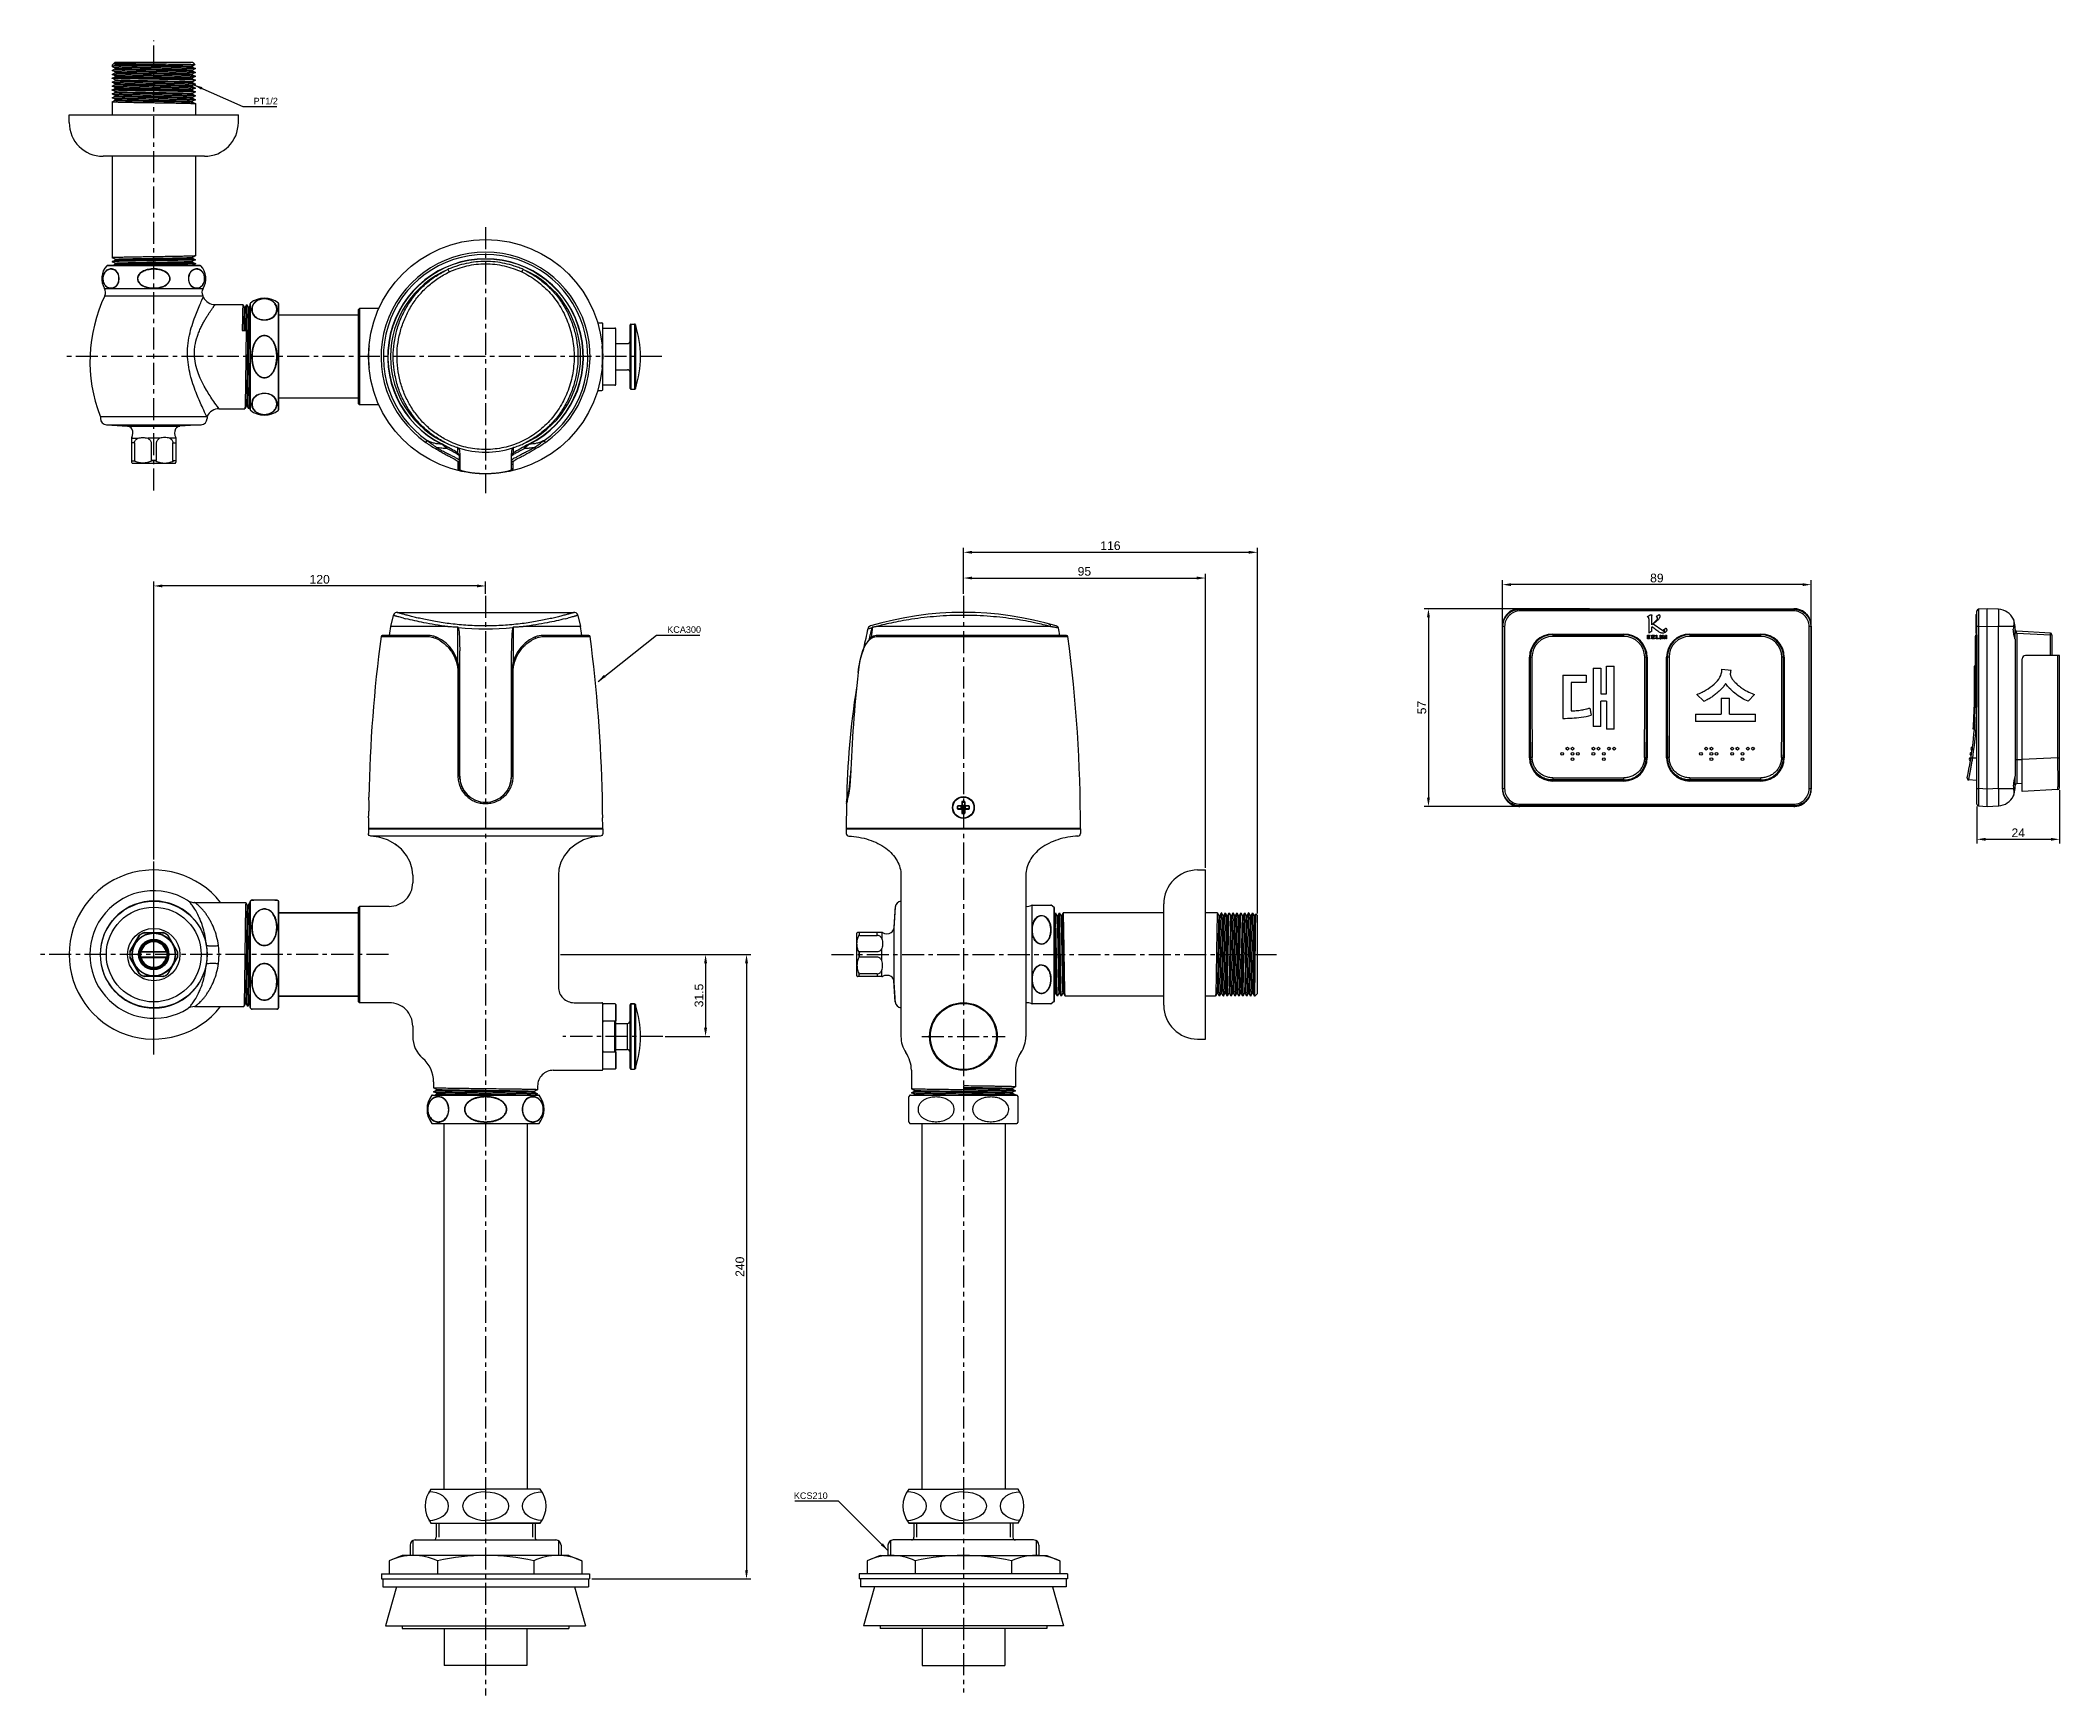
# Model space of a CAD drawing. Header units: millimetres. Extents: x 2792 to 3374, y 618 to 1096.
import ezdxf

# ---------------------------------------------------------------- set-up
doc = ezdxf.new("R2010")
doc.units = ezdxf.units.MM
doc.header["$LTSCALE"] = 0.1
doc.linetypes.add('CENTERX2', pattern=[101.6, 63.5, -12.7, 12.7, -12.7])
for name, color, linetype in [('02___PRT_ALL_AXES', 7, 'Continuous'), ('03___PRT_ALL_CURVES', 7, 'Continuous'), ('06___PRT_ALL_SURFS', 7, 'Continuous'), ('CENTER', 1, 'CENTERX2'), ('DEF_LAYER_ASSEM_MEMBER', 7, 'Continuous'), ('DIM', 3, 'Continuous')]:
    doc.layers.add(name, color=color, linetype=linetype)
doc.styles.get("Standard").update_dxf_attribs({"font": 'arial.ttf'})
doc.dimstyles.new('ISO-25', dxfattribs={"dimtxt": 2.5, "dimasz": 2.5, "dimexe": 1.25, "dimexo": 0.625, "dimtad": 1, "dimtxsty": 'Standard', "dimcen": 2.5, "dimadec": 0, "dimazin": 0, "dimtfac": 1, "dimtmove": 0, "dimatfit": 3, "dimfxl": 0, "dimarcsym": 0})

msp = doc.modelspace()

# ---------------------------------------------------------------- texts
at = {"layer": 'DIM', "char_height": 1.875}
for s, insert, attachment_point in [('PT1/2', (2853.259, 1077.044), 7), ('KCA300', (2972.45, 924.683), 7), ('KCS210', (3018.705, 675.014), 9)]:
    msp.add_mtext(s, dxfattribs=dict(at, insert=insert, attachment_point=attachment_point))

# ---------------------------------------------------------------- blocks, each defined once
blk = doc.blocks.new('*D190')
at = {"layer": 'Defpoints', "color": 0, "transparency": 16777216}
for p in [(2824.48, 938.23), (2920.11, 935.37), (2824.48, 858.77)]:
    blk.add_point(p, dxfattribs=at)
at = {"layer": 'DIM', "color": 0, "lineweight": -2, "transparency": 16777216}
for p, q in [((2824.48, 859.39), (2824.48, 939.48)), ((2917.61, 938.23), (2826.98, 938.23)), ((2920.11, 935.99), (2920.11, 939.48))]:
    blk.add_line(p, q, dxfattribs=at)
at = {"layer": 'DIM', "color": 0, "transparency": 16777216}
for points in [[(2826.98, 938.65), (2826.98, 937.81), (2824.48, 938.23)], [(2917.61, 938.65), (2917.61, 937.81), (2920.11, 938.23)]]:
    blk.add_solid(points, dxfattribs=at)
at = {"layer": 'DIM', "color": 0, "transparency": 16777216, "insert": (2872.3, 940.13), "char_height": 2.5, "attachment_point": 5}
blk.add_mtext('120', dxfattribs=at)
blk = doc.blocks.new('*D191')
at = {"layer": 'Defpoints', "color": 0, "transparency": 16777216}
for p in [(2941.11, 831.98), (2971.2, 808.35), (2983.51, 808.35)]:
    blk.add_point(p, dxfattribs=at)
at = {"layer": 'DIM', "color": 0, "lineweight": -2, "transparency": 16777216}
for p, q in [((2941.73, 831.98), (2984.76, 831.98)), ((2983.51, 829.48), (2983.51, 810.85)), ((2971.83, 808.35), (2984.76, 808.35))]:
    blk.add_line(p, q, dxfattribs=at)
at = {"layer": 'DIM', "color": 0, "transparency": 16777216}
for points in [[(2983.09, 829.48), (2983.93, 829.48), (2983.51, 831.98)], [(2983.09, 810.85), (2983.93, 810.85), (2983.51, 808.35)]]:
    blk.add_solid(points, dxfattribs=at)
at = {"layer": 'DIM', "color": 0, "transparency": 16777216, "insert": (2981.61, 820.17), "char_height": 2.5, "attachment_point": 5, "rotation": 90}
blk.add_mtext('31.5', dxfattribs=at)
blk = doc.blocks.new('*D192')
at = {"layer": 'Defpoints', "color": 0, "transparency": 16777216}
for p in [(2941.58, 831.98), (2950.11, 651.98), (2995.31, 651.98)]:
    blk.add_point(p, dxfattribs=at)
at = {"layer": 'DIM', "color": 0, "lineweight": -2, "transparency": 16777216}
for p, q in [((2942.2, 831.98), (2996.56, 831.98)), ((2995.31, 829.48), (2995.31, 654.48)), ((2950.73, 651.98), (2996.56, 651.98))]:
    blk.add_line(p, q, dxfattribs=at)
at = {"layer": 'DIM', "color": 0, "transparency": 16777216}
for points in [[(2994.9, 829.48), (2995.73, 829.48), (2995.31, 831.98)], [(2994.9, 654.48), (2995.73, 654.48), (2995.31, 651.98)]]:
    blk.add_solid(points, dxfattribs=at)
at = {"layer": 'DIM', "color": 0, "transparency": 16777216, "insert": (2993.41, 741.98), "char_height": 2.5, "attachment_point": 5, "rotation": 90}
blk.add_mtext('240', dxfattribs=at)
blk = doc.blocks.new('*D193')
at = {"layer": 'Defpoints', "color": 0, "transparency": 16777216}
for p in [(3127.57, 940.51), (3057.82, 935.37), (3127.57, 856.35)]:
    blk.add_point(p, dxfattribs=at)
at = {"layer": 'DIM', "color": 0, "lineweight": -2, "transparency": 16777216}
for p, q in [((3057.82, 935.99), (3057.82, 941.76)), ((3060.32, 940.51), (3125.07, 940.51)), ((3127.57, 856.98), (3127.57, 941.76))]:
    blk.add_line(p, q, dxfattribs=at)
at = {"layer": 'DIM', "color": 0, "transparency": 16777216}
for points in [[(3060.32, 940.93), (3060.32, 940.1), (3057.82, 940.51)], [(3125.07, 940.93), (3125.07, 940.1), (3127.57, 940.51)]]:
    blk.add_solid(points, dxfattribs=at)
at = {"layer": 'DIM', "color": 0, "transparency": 16777216, "insert": (3092.69, 942.42), "char_height": 2.5, "attachment_point": 5}
blk.add_mtext('95', dxfattribs=at)
blk = doc.blocks.new('*D194')
at = {"layer": 'Defpoints', "color": 0, "transparency": 16777216}
for p in [(3142.57, 947.93), (3057.82, 935.37), (3142.57, 843.23)]:
    blk.add_point(p, dxfattribs=at)
at = {"layer": 'DIM', "color": 0, "lineweight": -2, "transparency": 16777216}
for p, q in [((3057.82, 935.99), (3057.82, 949.18)), ((3142.57, 843.85), (3142.57, 949.18)), ((3060.32, 947.93), (3140.07, 947.93))]:
    blk.add_line(p, q, dxfattribs=at)
at = {"layer": 'DIM', "color": 0, "transparency": 16777216}
for points in [[(3060.32, 948.35), (3060.32, 947.52), (3057.82, 947.93)], [(3140.07, 948.35), (3140.07, 947.52), (3142.57, 947.93)]]:
    blk.add_solid(points, dxfattribs=at)
at = {"layer": 'DIM', "color": 0, "transparency": 16777216, "insert": (3100.19, 949.83), "char_height": 2.5, "attachment_point": 5}
blk.add_mtext('116', dxfattribs=at)
blk = doc.blocks.new('*D196')
at = {"layer": 'Defpoints', "color": 0}
for p in [(3213.17, 938.61), (3213.17, 924.55), (3302.17, 924.55)]:
    blk.add_point(p, dxfattribs=at)
at = {"layer": 'DIM', "color": 0, "lineweight": -2}
for p, q in [((3213.17, 925.18), (3213.17, 939.86)), ((3299.67, 938.61), (3215.67, 938.61)), ((3302.17, 925.18), (3302.17, 939.86))]:
    blk.add_line(p, q, dxfattribs=at)
at = {"layer": 'DIM', "color": 0}
for points in [[(3215.67, 939.02), (3215.67, 938.19), (3213.17, 938.61)], [(3299.67, 939.02), (3299.67, 938.19), (3302.17, 938.61)]]:
    blk.add_solid(points, dxfattribs=at)
at = {"layer": 'DIM', "color": 0, "insert": (3257.67, 940.51), "char_height": 2.5, "attachment_point": 5}
blk.add_mtext('89', dxfattribs=at)
blk = doc.blocks.new('*D197')
at = {"layer": 'Defpoints', "color": 0}
for p in [(3238.87, 931.67), (3191.85, 874.67), (3227.58, 874.67)]:
    blk.add_point(p, dxfattribs=at)
at = {"layer": 'DIM', "color": 0, "lineweight": -2}
for p, q in [((3238.24, 931.67), (3190.6, 931.67)), ((3191.85, 929.17), (3191.85, 877.17)), ((3226.96, 874.67), (3190.6, 874.67))]:
    blk.add_line(p, q, dxfattribs=at)
at = {"layer": 'DIM', "color": 0}
for points in [[(3191.43, 929.17), (3192.26, 929.17), (3191.85, 931.67)], [(3191.43, 877.17), (3192.26, 877.17), (3191.85, 874.67)]]:
    blk.add_solid(points, dxfattribs=at)
at = {"layer": 'DIM', "color": 0, "insert": (3189.95, 903.17), "char_height": 2.5, "attachment_point": 5, "rotation": 90}
blk.add_mtext('57', dxfattribs=at)
blk = doc.blocks.new('*D198')
at = {"layer": 'Defpoints', "color": 0}
for p in [(3373.74, 880.02), (3349.89, 875.31), (3373.74, 865.19)]:
    blk.add_point(p, dxfattribs=at)
at = {"layer": 'DIM', "color": 0, "lineweight": -2}
for p, q in [((3373.74, 879.39), (3373.74, 863.94)), ((3349.89, 874.68), (3349.89, 863.94)), ((3352.39, 865.19), (3371.24, 865.19))]:
    blk.add_line(p, q, dxfattribs=at)
at = {"layer": 'DIM', "color": 0}
for points in [[(3352.39, 865.61), (3352.39, 864.78), (3349.89, 865.19)], [(3371.24, 865.61), (3371.24, 864.78), (3373.74, 865.19)]]:
    blk.add_solid(points, dxfattribs=at)
at = {"layer": 'DIM', "color": 0, "insert": (3361.82, 867.07), "char_height": 2.5, "attachment_point": 5}
blk.add_mtext('24', dxfattribs=at)

# ---------------------------------------------------------------- dimensions: what is measured, and where the dimension line sits
at = {"layer": 'DIM'}
for base, p1, p2, text, picture, middle in [((3142.568, 947.933), (3057.818, 935.367), (3142.568, 843.228), '116', '*D194', (3100.193, 949.834)), ((3127.568, 940.514), (3057.818, 935.367), (3127.568, 856.353), '95', '*D193', (3092.693, 942.415)), ((2824.484, 938.229), (2920.109, 935.367), (2824.484, 858.768), '120', '*D190', (2872.297, 940.131))]:
    dim = msp.add_linear_dim(base=base, p1=p1, p2=p2, text=text, dimstyle='ISO-25', dxfattribs=at)
    dim.commit()
    dim.dimension.update_dxf_attribs({"geometry": picture, "text_midpoint": middle})
dim = msp.add_linear_dim(base=(3213.172, 938.605), p1=(3302.172, 924.551), p2=(3213.172, 924.551), dimstyle='ISO-25', dxfattribs=at)
dim.commit()
dim.dimension.update_dxf_attribs({"geometry": '*D196', "text_midpoint": (3257.672, 940.507)})
dim = msp.add_linear_dim(base=(3191.847, 874.675), p1=(3238.866, 931.675), p2=(3227.581, 874.675), angle=90, dimstyle='ISO-25', dxfattribs=at)
dim.commit()
dim.dimension.update_dxf_attribs({"geometry": '*D197', "text_midpoint": (3189.95, 903.175)})
dim = msp.add_linear_dim(base=(3373.745, 865.193), p1=(3349.895, 875.307), p2=(3373.745, 880.016), dimstyle='ISO-25', override={"dimdec": 0}, dxfattribs=at)
dim.commit()
dim.dimension.update_dxf_attribs({"geometry": '*D198', "text_midpoint": (3361.82, 867.073)})
for base, p1, p2, text, picture, middle in [((2983.51, 808.353), (2941.109, 831.978), (2971.2, 808.353), '31.5', '*D191', (2981.608, 820.165)), ((2995.312, 651.978), (2941.578, 831.978), (2950.109, 651.978), '240', '*D192', (2993.411, 741.978))]:
    dim = msp.add_linear_dim(base=base, p1=p1, p2=p2, angle=90, text=text, dimstyle='ISO-25', dxfattribs=at)
    dim.commit()
    dim.dimension.update_dxf_attribs({"geometry": picture, "text_midpoint": middle})

# ---------------------------------------------------------------- linework, layer by layer
at = {"color": 7, "linetype": 'Continuous'}
for p, q in [((2813.234, 1089.075), (2812.484, 1088.325)), ((2813.341, 1088.378), (2812.484, 1087.95)), ((2812.484, 1088.325), (2812.484, 1087.95)), ((2812.986, 1088.821), (2812.984, 1088.825)), ((2813.347, 1088.641), (2812.986, 1088.821)), ((2835.734, 1089.075), (2813.234, 1089.075)), ((2836.358, 1088.446), (2835.622, 1088.078)), ((2835.734, 1089.075), (2836.359, 1088.45)), ((2812.484, 1087.95), (2812.49, 1087.945)), ((2812.49, 1086.83), (2812.484, 1086.825)), ((2812.484, 1086.825), (2812.49, 1086.82)), ((2812.49, 1085.705), (2812.484, 1085.7)), ((2812.484, 1085.7), (2812.49, 1085.695)), ((2812.484, 1084.575), (2812.49, 1084.58)), ((2812.49, 1084.57), (2812.484, 1084.575)), ((2812.49, 1083.455), (2812.484, 1083.45)), ((2812.484, 1083.45), (2812.49, 1083.445)), ((2813.347, 1087.516), (2812.49, 1087.945)), ((2812.49, 1086.83), (2813.347, 1087.259)), ((2813.347, 1086.391), (2812.49, 1086.82)), ((2812.49, 1085.705), (2813.347, 1086.134)), ((2813.347, 1085.266), (2812.49, 1085.695)), ((2812.49, 1084.58), (2813.347, 1085.009)), ((2813.347, 1084.141), (2812.49, 1084.57)), ((2812.49, 1083.455), (2813.347, 1083.884)), ((2813.347, 1083.016), (2812.49, 1083.445)), ((2812.49, 1082.33), (2813.347, 1082.759)), ((2835.622, 1087.822), (2836.479, 1087.393)), ((2836.479, 1087.382), (2835.622, 1086.953)), ((2835.622, 1086.697), (2836.479, 1086.268)), ((2836.479, 1086.257), (2835.622, 1085.828)), ((2835.622, 1085.572), (2836.479, 1085.143)), ((2836.479, 1085.132), (2835.622, 1084.703)), ((2835.622, 1084.447), (2836.479, 1084.018)), ((2836.479, 1084.007), (2835.622, 1083.578)), ((2835.622, 1083.322), (2836.479, 1082.893)), ((2836.479, 1082.882), (2835.622, 1082.453)), ((2836.479, 1087.393), (2836.484, 1087.388)), ((2836.484, 1087.388), (2836.479, 1087.382)), ((2836.479, 1086.268), (2836.484, 1086.263)), ((2836.484, 1086.263), (2836.479, 1086.257)), ((2836.479, 1085.143), (2836.484, 1085.138)), ((2836.479, 1085.132), (2836.484, 1085.138)), ((2836.484, 1084.013), (2836.479, 1084.018)), ((2836.484, 1084.013), (2836.479, 1084.007)), ((2836.479, 1082.893), (2836.484, 1082.888)), ((2836.484, 1082.888), (2836.479, 1082.882)), ((2812.49, 1082.33), (2812.484, 1082.325)), ((2812.484, 1082.325), (2812.49, 1082.32)), ((2812.49, 1081.205), (2812.484, 1081.2)), ((2812.49, 1081.195), (2812.484, 1081.2)), ((2812.484, 1080.075), (2812.49, 1080.08)), ((2812.484, 1080.075), (2812.49, 1080.07)), ((2812.49, 1078.955), (2812.484, 1078.95)), ((2812.484, 1078.95), (2812.49, 1078.945)), ((2812.484, 1077.825), (2812.484, 1074.075)), ((2812.484, 1077.825), (2812.484, 1077.824)), ((2813.347, 1081.891), (2812.49, 1082.32)), ((2812.49, 1081.205), (2813.347, 1081.634)), ((2813.347, 1080.766), (2812.49, 1081.195)), ((2812.49, 1080.08), (2813.347, 1080.509)), ((2813.347, 1079.641), (2812.49, 1080.07)), ((2812.49, 1078.955), (2813.347, 1079.384)), ((2813.347, 1078.516), (2812.49, 1078.945)), ((2812.49, 1077.83), (2813.347, 1078.259)), ((2835.622, 1082.197), (2836.479, 1081.768)), ((2836.479, 1081.757), (2835.622, 1081.328)), ((2835.622, 1081.072), (2836.479, 1080.643)), ((2836.479, 1080.632), (2835.622, 1080.203)), ((2835.622, 1079.947), (2836.479, 1079.518)), ((2836.479, 1079.507), (2835.622, 1079.078)), ((2835.622, 1078.822), (2836.479, 1078.393)), ((2836.479, 1078.382), (2835.622, 1077.953)), ((2835.622, 1077.697), (2836.479, 1077.268)), ((2836.479, 1081.768), (2836.484, 1081.763)), ((2836.484, 1081.763), (2836.479, 1081.757)), ((2836.484, 1080.638), (2836.479, 1080.643)), ((2836.479, 1080.632), (2836.484, 1080.638)), ((2836.479, 1079.518), (2836.484, 1079.513)), ((2836.484, 1079.513), (2836.479, 1079.507)), ((2836.479, 1078.393), (2836.484, 1078.388)), ((2836.484, 1078.388), (2836.479, 1078.382)), ((2836.479, 1077.268), (2836.484, 1077.263)), ((2836.484, 1077.263), (2836.484, 1074.075)), ((2812.484, 1062.075), (2812.484, 1032.825)), ((2836.484, 1062.075), (2836.484, 1033.388)), ((2838.052, 1030.502), (2810.916, 1030.502)), ((2837.887, 1030.575), (2811.082, 1030.575)), ((2812.484, 1032.826), (2812.484, 1032.825)), ((2812.49, 1031.705), (2812.484, 1031.7)), ((2812.484, 1031.7), (2812.49, 1031.695)), ((2813.347, 1032.391), (2812.49, 1032.82)), ((2812.49, 1031.705), (2813.347, 1032.134)), ((2813.347, 1031.266), (2812.49, 1031.695)), ((2812.49, 1030.58), (2813.347, 1031.009)), ((2836.479, 1033.382), (2835.622, 1032.953)), ((2835.622, 1032.697), (2836.479, 1032.268)), ((2836.479, 1032.257), (2835.622, 1031.828)), ((2835.622, 1031.572), (2836.479, 1031.143)), ((2836.479, 1031.132), (2835.622, 1030.703)), ((2836.484, 1033.388), (2836.479, 1033.382)), ((2836.479, 1032.268), (2836.484, 1032.263)), ((2836.484, 1032.263), (2836.479, 1032.257)), ((2836.479, 1031.143), (2836.484, 1031.138)), ((2836.484, 1031.138), (2836.479, 1031.132)), ((2810.274, 1024.003), (2838.695, 1024.003)), ((2810.379, 1021.862), (2838.59, 1021.862)), ((2838.765, 1021.477), (2838.769, 1021.485)), ((2850.176, 1019.321), (2850.172, 1019.325)), ((2850.176, 1019.321), (2850.605, 1018.464)), ((2850.864, 1018.464), (2851.293, 1019.321)), ((2851.301, 1019.321), (2851.293, 1019.321)), ((2851.301, 1019.321), (2851.73, 1018.464)), ((2851.989, 1018.464), (2852.234, 1018.954)), ((2852.234, 989.056), (2852.234, 1019.594)), ((2852.318, 988.881), (2852.318, 1019.769)), ((2859.233, 1019.78), (2858.918, 1020.091)), ((2859.337, 1019.775), (2859.011, 1020.095)), ((2860.401, 988.881), (2860.401, 1019.769)), ((2860.484, 989.056), (2860.484, 1019.594)), ((2883.359, 1017.825), (2883.734, 1018.2)), ((2883.359, 1017.824), (2883.359, 990.826)), ((2883.734, 1018.2), (2883.734, 990.45)), ((2953.859, 994.8), (2953.859, 1013.85)), ((2953.859, 1012.575), (2957.384, 1012.575)), ((2961.734, 995.175), (2961.734, 1013.475)), ((2961.959, 1013.7), (2961.959, 994.95)), ((2963.071, 1013.7), (2963.071, 994.95)), ((2963.285, 1013.544), (2963.285, 995.106)), ((2849.984, 1011.825), (2851.109, 1011.825)), ((2886.548, 1007.447), (2886.547, 1007.447)), ((2953.672, 1007.447), (2953.671, 1007.447)), ((2957.609, 996.3), (2957.609, 1012.35)), ((2957.609, 1008.075), (2960.984, 1008.075)), ((2886.455, 1004.325), (2886.37, 1004.325)), ((2886.547, 1001.203), (2886.548, 1001.203)), ((2953.671, 1001.204), (2953.672, 1001.203)), ((2953.763, 1004.325), (2953.849, 1004.325)), ((2957.384, 996.075), (2953.859, 996.075)), ((2957.609, 1000.575), (2960.984, 1000.575)), ((2850.739, 989.329), (2850.734, 989.325)), ((2851.167, 990.186), (2850.739, 989.329)), ((2851.855, 989.329), (2851.426, 990.186)), ((2852.234, 990.071), (2851.864, 989.329)), ((2883.359, 990.825), (2883.734, 990.45)), ((2809.45, 987.075), (2839.663, 987.075)), ((2816.933, 984.256), (2832.035, 984.256)), ((2816.933, 984.256), (2832.035, 984.256)), ((2839.908, 987.202), (2839.686, 987.219)), ((2818.109, 980.855), (2818.109, 973.918)), ((2818.995, 979.442), (2818.109, 979.442)), ((2818.193, 980.786), (2819.95, 980.786)), ((2818.995, 974.48), (2818.995, 979.442)), ((2826.241, 980.786), (2822.727, 980.786)), ((2823.747, 979.442), (2823.747, 974.419)), ((2825.222, 979.442), (2825.222, 974.419)), ((2830.776, 980.786), (2829.019, 980.786)), ((2829.974, 979.442), (2830.859, 979.442)), ((2829.974, 974.48), (2829.974, 979.442)), ((2830.859, 980.855), (2830.859, 973.918)), ((2902.873, 979.618), (2903.251, 980.161)), ((2907.515, 979.174), (2907.477, 979.097)), ((2907.687, 979.086), (2907.515, 979.174)), ((2912.061, 978.125), (2912.05, 976.479)), ((2928.169, 976.481), (2928.157, 978.125)), ((2932.704, 979.174), (2932.543, 979.092)), ((2932.704, 979.174), (2932.742, 979.097)), ((2937.347, 979.618), (2936.968, 980.161)), ((2818.219, 973.653), (2818.253, 973.619)), ((2818.244, 974.281), (2818.827, 974.281)), ((2830.61, 973.575), (2818.359, 973.575)), ((2825.071, 974.387), (2823.902, 974.387)), ((2825.067, 974.281), (2823.902, 974.281)), ((2830.724, 974.281), (2830.142, 974.281)), ((2830.749, 973.653), (2830.716, 973.619)), ((2912.138, 973.992), (2912.144, 971.802)), ((2912.609, 972.166), (2912.609, 975.628)), ((2912.647, 976.395), (2912.647, 971.735)), ((2927.572, 971.735), (2927.572, 976.396)), ((2927.609, 972.166), (2927.609, 975.628)), ((2928.075, 971.802), (2928.08, 973.992)), ((2893.494, 929.75), (2892.72, 926.534)), ((2909.242, 926.534), (2892.72, 926.534)), ((2894.586, 930.603), (2945.633, 930.603)), ((2947.499, 926.534), (2930.977, 926.534)), ((2946.725, 929.748), (2947.499, 926.534)), ((3030.276, 925.875), (3031.501, 926.219)), ((3082.959, 926.534), (3032.677, 926.534)), ((2889.984, 923.658), (2902.872, 923.658)), ((2903.085, 923.984), (2890.364, 923.984)), ((2906.005, 923.471), (2906.005, 923.471)), ((2912.647, 882.604), (2912.647, 919.568)), ((2927.572, 882.604), (2927.572, 919.568)), ((2934.214, 923.471), (2934.214, 923.471)), ((2949.824, 923.984), (2937.134, 923.984)), ((2937.347, 923.658), (2950.235, 923.658)), ((3028.98, 919.978), (3028.44, 918.395)), ((3031.177, 923.276), (3031.202, 923.456)), ((3031.236, 923.268), (3031.258, 923.449)), ((3031.409, 923.43), (3031.41, 923.431)), ((3033.111, 923.658), (3087.943, 923.658)), ((3087.572, 923.984), (3033.416, 923.984)), ((3027.691, 914.919), (3027.472, 913.266)), ((2912.138, 913.264), (2912.144, 883.366)), ((2912.609, 883.353), (2912.609, 913.224)), ((2927.609, 913.224), (2927.609, 883.353)), ((2928.075, 883.366), (2928.08, 913.264)), ((3027.472, 913.266), (3027.484, 913.264)), ((3025.228, 883.353), (3025.228, 883.371)), ((3025.228, 883.353), (3025.229, 883.371)), ((3025.228, 883.353), (3025.284, 883.353)), ((3025.284, 883.366), (3025.295, 883.366)), ((2886.455, 877.381), (2886.455, 877.381)), ((3024.128, 875.484), (3024.068, 868.353)), ((3024.128, 875.484), (3024.159, 875.606)), ((3024.139, 875.57), (3024.128, 875.484)), ((3024.219, 875.89), (3024.135, 875.89)), ((3024.178, 875.722), (3024.139, 875.57)), ((3024.289, 876.179), (3024.178, 875.724)), ((3056.131, 874.653), (3056.056, 874.653)), ((3056.056, 874.653), (3056.056, 874.053)), ((3056.056, 874.053), (3056.131, 874.053)), ((3056.131, 874.653), (3056.131, 874.053)), ((3057.082, 874.803), (3056.206, 874.803)), ((3056.206, 874.803), (3056.206, 874.728)), ((3059.431, 874.728), (3056.206, 874.728)), ((3059.431, 873.978), (3056.206, 873.978)), ((3056.206, 873.978), (3056.206, 873.903)), ((3056.206, 873.903), (3057.082, 873.903)), ((3057.082, 874.803), (3057.082, 874.728)), ((3057.082, 873.903), (3057.082, 873.978)), ((3057.187, 873.978), (3057.187, 874.728)), ((3057.443, 875.965), (3057.368, 875.965)), ((3057.368, 875.965), (3057.368, 875.088)), ((3057.368, 875.088), (3057.443, 875.088)), ((3057.368, 873.617), (3057.443, 873.617)), ((3057.368, 873.617), (3057.368, 872.74)), ((3057.443, 875.965), (3057.443, 872.74)), ((3058.193, 874.983), (3057.443, 874.983)), ((3058.193, 873.722), (3057.443, 873.722)), ((3058.118, 876.115), (3057.518, 876.115)), ((3057.518, 876.115), (3057.518, 876.04)), ((3058.118, 876.04), (3057.518, 876.04)), ((3058.118, 876.04), (3058.118, 876.115)), ((3058.268, 875.965), (3058.193, 875.965)), ((3058.193, 875.965), (3058.193, 872.74)), ((3058.268, 875.088), (3058.193, 875.088)), ((3058.268, 873.617), (3058.193, 873.617)), ((3058.268, 875.088), (3058.268, 875.965)), ((3058.268, 872.74), (3058.268, 873.617)), ((3058.449, 873.978), (3058.449, 874.728)), ((3059.431, 874.803), (3058.554, 874.803)), ((3058.554, 874.803), (3058.554, 874.728)), ((3058.554, 873.903), (3058.554, 873.978)), ((3058.554, 873.903), (3059.431, 873.903)), ((3059.431, 874.728), (3059.431, 874.803)), ((3059.431, 873.903), (3059.431, 873.978)), ((3059.581, 874.653), (3059.506, 874.653)), ((3059.506, 874.053), (3059.506, 874.653)), ((3059.506, 874.053), (3059.581, 874.053)), ((3059.581, 874.053), (3059.581, 874.653)), ((2886.359, 868.353), (2953.859, 868.353)), ((2886.359, 868.203), (2953.859, 868.203)), ((2953.849, 871.362), (2953.849, 871.362)), ((3024.068, 868.353), (3091.568, 868.353)), ((3024.068, 868.203), (3024.068, 866.84)), ((3024.068, 868.203), (3091.568, 868.203)), ((3057.368, 872.74), (3057.443, 872.74)), ((3057.518, 872.665), (3058.118, 872.665)), ((3057.518, 872.665), (3057.518, 872.59)), ((3057.518, 872.59), (3058.118, 872.59)), ((3058.118, 872.59), (3058.118, 872.665)), ((3058.193, 872.74), (3058.268, 872.74)), ((3091.568, 868.203), (3091.568, 866.84)), ((2887.072, 866.085), (2886.802, 866.15)), ((2889.2, 866.084), (2887.072, 866.085)), ((2903.572, 866.087), (2889.2, 866.084)), ((2920.109, 866.091), (2903.572, 866.087)), ((2936.646, 866.087), (2920.109, 866.091)), ((2951.018, 866.084), (2936.646, 866.087)), ((2953.147, 866.085), (2951.018, 866.084)), ((2953.417, 866.15), (2953.147, 866.085)), ((2899.109, 854.851), (2899.109, 852.603)), ((2899.109, 854.851), (2899.109, 854.85)), ((2899.109, 854.85), (2899.109, 854.85)), ((2941.109, 854.851), (2941.109, 854.85)), ((2941.109, 854.851), (2941.109, 822.603)), ((2941.109, 854.85), (2941.109, 854.85)), ((3039.818, 854.853), (3039.818, 808.353)), ((3075.818, 854.853), (3075.818, 808.353)), ((2834.325, 847.519), (2834.318, 847.523)), ((2836.233, 846.978), (2851.016, 846.978)), ((2851.02, 846.973), (2851.448, 846.117)), ((2851.708, 846.117), (2852.136, 846.973)), ((2852.141, 846.978), (2852.136, 846.973)), ((2852.145, 846.973), (2852.141, 846.978)), ((2852.145, 846.973), (2852.234, 846.795)), ((2852.234, 816.709), (2852.234, 847.247)), ((2852.318, 816.534), (2852.318, 847.421)), ((2852.669, 847.687), (2852.787, 847.689)), ((2852.799, 847.728), (2859.92, 847.728)), ((2859.932, 847.689), (2860.049, 847.687)), ((2860.401, 816.534), (2860.401, 847.421)), ((2860.484, 816.709), (2860.484, 847.247)), ((2860.484, 843.978), (2883.359, 843.978)), ((2883.359, 845.478), (2883.734, 845.853)), ((2883.359, 845.478), (2883.359, 818.478)), ((2892.359, 845.853), (2883.734, 845.853)), ((2883.734, 845.853), (2883.734, 818.103)), ((3077.496, 846.188), (3077.496, 817.767)), ((3077.508, 846.195), (3077.579, 846.197)), ((3077.579, 846.197), (3077.767, 846.199)), ((3077.624, 846.228), (3083.012, 846.228)), ((3082.871, 846.199), (3083.103, 846.196)), ((3083.103, 846.196), (3083.128, 846.195)), ((3083.995, 818.41), (3083.995, 845.546)), ((3084.068, 818.575), (3084.068, 845.38)), ((3084.068, 843.421), (3084.344, 843.972)), ((3084.355, 843.972), (3084.344, 843.972)), ((3084.355, 843.972), (3084.783, 843.115)), ((3085.04, 843.115), (3085.469, 843.972)), ((3085.48, 843.972), (3085.469, 843.972)), ((3085.48, 843.972), (3085.908, 843.115)), ((3086.165, 843.115), (3086.594, 843.972)), ((3086.599, 843.978), (3086.594, 843.972)), ((3131.042, 843.972), (3131.037, 843.978)), ((3131.042, 843.972), (3131.471, 843.115)), ((3131.728, 843.115), (3132.156, 843.972)), ((3132.167, 843.972), (3132.156, 843.972)), ((3132.167, 843.972), (3132.596, 843.115)), ((3132.853, 843.115), (3133.281, 843.972)), ((3133.292, 843.972), (3133.281, 843.972)), ((3133.292, 843.972), (3133.721, 843.115)), ((3133.978, 843.115), (3134.406, 843.972)), ((3134.406, 843.972), (3134.417, 843.972)), ((3134.417, 843.972), (3134.846, 843.115)), ((3135.103, 843.115), (3135.531, 843.972)), ((3135.542, 843.972), (3135.531, 843.972)), ((3135.542, 843.972), (3135.971, 843.115)), ((3136.228, 843.115), (3136.656, 843.972)), ((3136.667, 843.972), (3136.656, 843.972)), ((3136.667, 843.972), (3137.096, 843.115)), ((3137.353, 843.115), (3137.781, 843.972)), ((3137.781, 843.972), (3137.792, 843.972)), ((3137.792, 843.972), (3138.221, 843.115)), ((3138.478, 843.115), (3138.906, 843.972)), ((3138.917, 843.972), (3138.906, 843.972)), ((3138.917, 843.972), (3139.346, 843.115)), ((3139.603, 843.115), (3140.031, 843.972)), ((3140.042, 843.972), (3140.031, 843.972)), ((3140.042, 843.972), (3140.471, 843.115)), ((3140.728, 843.115), (3141.156, 843.972)), ((3141.167, 843.972), (3141.156, 843.972)), ((3141.167, 843.972), (3141.596, 843.115)), ((2821.536, 838.258), (2821.555, 838.218)), ((2821.555, 838.218), (2821.675, 838.22)), ((2821.826, 838.353), (2827.143, 838.353)), ((2827.294, 838.22), (2827.414, 838.218)), ((2827.414, 838.218), (2827.433, 838.258)), ((2827.433, 838.258), (2828.449, 837.671)), ((3027.068, 825.852), (3027.068, 838.103)), ((3027.146, 838.243), (3027.112, 838.209)), ((3034.348, 838.353), (3027.411, 838.353)), ((3027.774, 838.218), (3027.774, 837.635)), ((3032.935, 837.467), (3032.935, 838.353)), ((3034.278, 838.269), (3034.278, 836.512)), ((3037.749, 839.529), (3037.749, 824.427)), ((3139.603, 843.115), (3139.603, 843.115)), ((3141.853, 843.115), (3142.127, 843.663)), ((3142.127, 843.663), (3142.131, 843.665)), ((3142.568, 843.228), (3142.131, 843.665)), ((3142.568, 820.728), (3142.568, 843.228)), ((2817.572, 832.564), (2817.615, 832.561)), ((2817.615, 832.561), (2817.674, 832.666)), ((2817.634, 832.863), (2820.293, 837.467)), ((2817.674, 832.666), (2817.748, 832.799)), ((2817.748, 832.799), (2817.809, 832.907)), ((2820.406, 837.402), (2820.484, 837.532)), ((2820.484, 837.532), (2820.545, 837.635)), ((2820.545, 837.635), (2820.52, 837.671)), ((2820.681, 832.653), (2820.607, 832.666)), ((2820.638, 832.819), (2820.659, 832.814)), ((2820.755, 832.814), (2820.659, 832.814)), ((2828.287, 832.653), (2820.681, 832.653)), ((2828.258, 832.728), (2820.711, 832.728)), ((2820.845, 832.815), (2820.755, 832.814)), ((2820.845, 832.815), (2820.896, 832.803)), ((2820.896, 832.803), (2820.896, 832.728)), ((2828.072, 832.803), (2820.897, 832.803)), ((2828.072, 832.803), (2828.124, 832.815)), ((2828.072, 832.728), (2828.072, 832.803)), ((2828.22, 832.814), (2828.124, 832.815)), ((2828.309, 832.814), (2828.22, 832.814)), ((2828.259, 832.725), (2828.258, 832.728)), ((2828.361, 832.666), (2828.287, 832.653)), ((2828.309, 832.814), (2828.331, 832.819)), ((2828.449, 837.671), (2828.423, 837.635)), ((2828.424, 837.635), (2828.485, 837.532)), ((2828.485, 837.532), (2828.563, 837.401)), ((2831.334, 832.863), (2828.676, 837.467)), ((2831.22, 832.799), (2831.23, 832.78)), ((2831.23, 832.78), (2831.294, 832.666)), ((2831.294, 832.666), (2831.353, 832.56)), ((2831.353, 832.561), (2831.397, 832.564)), ((3027.774, 831.395), (3027.774, 832.56)), ((3027.88, 831.391), (3027.88, 832.56)), ((3032.935, 832.716), (3027.912, 832.716)), ((3027.973, 837.467), (3032.935, 837.467)), ((3034.278, 830.221), (3034.278, 833.735)), ((2817.615, 831.395), (2817.572, 831.391)), ((2817.674, 831.29), (2817.615, 831.395)), ((2820.293, 826.488), (2817.634, 831.092)), ((2817.748, 831.158), (2817.674, 831.29)), ((2820.484, 826.424), (2820.406, 826.554)), ((2820.545, 826.32), (2820.484, 826.424)), ((2820.607, 831.29), (2820.681, 831.303)), ((2820.659, 831.141), (2820.638, 831.137)), ((2820.659, 831.141), (2820.75, 831.141)), ((2820.682, 831.303), (2828.288, 831.303)), ((2820.71, 831.231), (2820.711, 831.228)), ((2820.711, 831.228), (2828.258, 831.228)), ((2820.75, 831.141), (2820.845, 831.141)), ((2820.896, 831.153), (2820.845, 831.141)), ((2820.896, 831.228), (2820.896, 831.153)), ((2820.897, 831.153), (2828.072, 831.153)), ((2828.072, 831.153), (2828.072, 831.228)), ((2828.124, 831.141), (2828.072, 831.153)), ((2828.124, 831.141), (2828.216, 831.141)), ((2828.216, 831.141), (2828.309, 831.141)), ((2828.287, 831.303), (2828.361, 831.29)), ((2828.331, 831.137), (2828.309, 831.141)), ((2828.485, 826.424), (2828.423, 826.32)), ((2828.563, 826.555), (2828.485, 826.424)), ((2828.676, 826.488), (2831.334, 831.092)), ((2831.22, 831.156), (2831.2, 831.12)), ((2831.294, 831.29), (2831.22, 831.156)), ((2831.353, 831.395), (2831.294, 831.29)), ((2831.397, 831.391), (2831.353, 831.395)), ((2859.233, 827.246), (2858.918, 827.786)), ((2859.337, 827.3), (2859.011, 827.846)), ((3032.935, 831.24), (3027.912, 831.24)), ((3027.973, 826.488), (3032.935, 826.488)), ((3032.935, 826.488), (3032.935, 825.603)), ((3034.278, 825.686), (3034.278, 827.443)), ((2820.52, 826.284), (2820.545, 826.321)), ((2821.555, 825.738), (2821.536, 825.698)), ((2821.675, 825.736), (2821.555, 825.738)), ((2827.143, 825.603), (2821.826, 825.603)), ((2827.414, 825.738), (2827.294, 825.736)), ((2827.433, 825.698), (2827.414, 825.738)), ((2828.423, 826.321), (2828.449, 826.284)), ((3027.146, 825.713), (3027.112, 825.746)), ((3034.348, 825.603), (3027.411, 825.603)), ((3027.774, 825.738), (3027.774, 826.32)), ((3084.221, 820.84), (3084.068, 820.535)), ((3084.906, 819.983), (3084.478, 820.84)), ((3085.346, 820.84), (3084.917, 819.983)), ((3086.031, 819.983), (3085.603, 820.84)), ((3086.471, 820.84), (3086.042, 819.983)), ((3087.156, 819.983), (3086.728, 820.84)), ((3130.908, 820.84), (3130.48, 819.983)), ((3131.594, 819.983), (3131.165, 820.84)), ((3132.033, 820.84), (3131.605, 819.983)), ((3132.719, 819.983), (3132.29, 820.84)), ((3133.158, 820.84), (3132.73, 819.983)), ((3133.844, 819.983), (3133.415, 820.84)), ((3134.283, 820.84), (3133.855, 819.983)), ((3134.969, 819.983), (3134.54, 820.84)), ((3135.408, 820.84), (3134.98, 819.983)), ((3136.094, 819.983), (3135.665, 820.84)), ((3136.533, 820.84), (3136.105, 819.983)), ((3137.219, 819.983), (3136.79, 820.84)), ((3137.658, 820.84), (3137.23, 819.983)), ((3138.344, 819.983), (3137.915, 820.84)), ((3138.783, 820.84), (3138.355, 819.983)), ((3139.469, 819.983), (3139.04, 820.84)), ((3139.908, 820.84), (3139.48, 819.983)), ((3140.594, 819.983), (3140.165, 820.84)), ((3141.033, 820.84), (3140.605, 819.983)), ((3141.719, 819.983), (3141.29, 820.84)), ((3141.818, 819.978), (3141.818, 821.585)), ((3142.568, 820.728), (3141.818, 819.978)), ((2834.317, 816.432), (2834.324, 816.436)), ((2834.468, 816.522), (2834.332, 816.441)), ((2836.233, 816.978), (2850.453, 816.978)), ((2850.457, 816.982), (2850.453, 816.978)), ((2850.886, 817.839), (2850.457, 816.982)), ((2851.574, 816.982), (2851.145, 817.839)), ((2851.578, 816.978), (2851.574, 816.982)), ((2851.582, 816.982), (2851.578, 816.978)), ((2852.011, 817.839), (2851.582, 816.982)), ((2852.749, 816.267), (2852.669, 816.269)), ((2852.787, 816.267), (2852.749, 816.267)), ((2859.92, 816.228), (2852.799, 816.228)), ((2859.969, 816.267), (2859.932, 816.267)), ((2860.049, 816.269), (2859.969, 816.267)), ((2860.484, 819.978), (2883.359, 819.978)), ((2883.359, 818.478), (2883.734, 818.103)), ((2892.359, 818.103), (2883.734, 818.103)), ((2945.609, 818.103), (2953.634, 818.103)), ((2953.859, 798.828), (2953.859, 817.878)), ((2957.609, 799.128), (2957.609, 817.578)), ((2961.734, 799.203), (2961.734, 817.503)), ((2963.071, 817.728), (2961.959, 817.728)), ((2961.959, 817.728), (2961.959, 798.978)), ((2963.071, 817.728), (2963.071, 798.978)), ((2963.285, 817.572), (2963.285, 799.134)), ((3077.58, 817.759), (3077.508, 817.76)), ((3077.768, 817.756), (3077.58, 817.759)), ((3083.012, 817.728), (3077.624, 817.728)), ((3083.011, 817.758), (3082.856, 817.756)), ((3083.128, 817.76), (3083.011, 817.758)), ((3084.917, 819.983), (3084.906, 819.983)), ((3086.042, 819.983), (3086.031, 819.983)), ((3087.162, 819.978), (3087.156, 819.983)), ((3130.48, 819.983), (3130.474, 819.978)), ((3131.605, 819.983), (3131.594, 819.983)), ((3132.73, 819.983), (3132.719, 819.983)), ((3133.844, 819.983), (3133.855, 819.983)), ((3134.98, 819.983), (3134.969, 819.983)), ((3136.105, 819.983), (3136.094, 819.983)), ((3137.23, 819.983), (3137.219, 819.983)), ((3138.344, 819.983), (3138.355, 819.983)), ((3139.48, 819.983), (3139.469, 819.983)), ((3140.605, 819.983), (3140.594, 819.983)), ((3141.719, 819.983), (3141.724, 819.978)), ((2899.109, 811.353), (2899.109, 808.353)), ((2957.384, 812.748), (2953.923, 812.748)), ((2957.425, 812.762), (2957.384, 812.748)), ((2957.384, 803.957), (2957.384, 812.748)), ((2957.492, 812.784), (2957.425, 812.762)), ((2957.609, 812.103), (2960.984, 812.103)), ((2960.984, 804.603), (2960.984, 812.103)), ((2953.923, 803.957), (2957.384, 803.957)), ((2957.384, 803.957), (2957.492, 803.921)), ((2957.609, 804.603), (2960.984, 804.603)), ((2939.609, 798.603), (2953.634, 798.603)), ((2904.841, 791.478), (2935.378, 791.478)), ((2905.109, 795.276), (2905.109, 793.54)), ((2905.114, 793.536), (2905.109, 793.54)), ((2905.114, 792.42), (2905.109, 792.415)), ((2905.109, 792.415), (2905.114, 792.411)), ((2905.971, 793.107), (2905.114, 793.536)), ((2905.114, 792.42), (2905.971, 792.848)), ((2905.971, 791.982), (2905.114, 792.411)), ((2905.48, 791.478), (2905.971, 791.723)), ((2935.105, 792.973), (2934.248, 792.545)), ((2934.248, 792.286), (2935.105, 791.857)), ((2935.105, 791.848), (2934.364, 791.478)), ((2935.105, 791.857), (2935.109, 791.853)), ((2935.109, 791.853), (2935.105, 791.848)), ((2935.109, 794.103), (2935.109, 792.978)), ((3042.549, 791.478), (3073.087, 791.478)), ((3042.822, 793.255), (3042.818, 793.259)), ((3043.679, 792.826), (3042.822, 793.255)), ((3042.822, 792.138), (3043.679, 792.567)), ((3043.679, 791.701), (3042.822, 792.13)), ((3057.818, 794.103), (3057.818, 792.978)), ((3072.814, 793.817), (3071.957, 793.389)), ((3071.957, 793.129), (3072.814, 792.701)), ((3072.814, 792.692), (3071.957, 792.264)), ((3071.957, 792.004), (3072.814, 791.576)), ((3072.814, 791.567), (3072.635, 791.478)), ((3072.814, 793.817), (3072.818, 793.822)), ((3072.814, 792.701), (3072.814, 792.692)), ((3072.814, 791.576), (3072.814, 791.567)), ((3042.068, 783.792), (3042.068, 790.913)), ((3073.568, 783.792), (3073.568, 790.913)), ((2904.841, 783.228), (2935.378, 783.228)), ((2935.56, 784.375), (2935.879, 784.701)), ((2935.564, 784.479), (2935.876, 784.794)), ((3042.549, 783.228), (3073.087, 783.228)), ((3053.086, 784.479), (3053.626, 784.794))]:
    msp.add_line(p, q, dxfattribs=at)
for p, q in [((2824.484, 803.126), (2824.484, 858.768)), ((2904.359, 677.853), (2920.109, 677.853)), ((2935.859, 677.853), (2920.109, 677.853)), ((3042.068, 677.853), (3057.818, 677.853)), ((3073.568, 677.853), (3057.818, 677.853)), ((2904.359, 668.103), (2920.109, 668.103)), ((2905.859, 668.103), (2905.859, 663.978)), ((2906.609, 668.103), (2906.609, 663.978)), ((2920.109, 668.103), (2935.859, 668.103)), ((2935.859, 668.103), (2920.109, 668.103)), ((2933.609, 668.103), (2933.609, 663.978)), ((2934.359, 668.103), (2934.359, 663.978)), ((3057.818, 668.103), (3042.068, 668.103)), ((3042.068, 668.103), (3057.818, 668.103)), ((3043.568, 668.103), (3043.568, 663.978)), ((3044.318, 668.103), (3044.318, 663.978)), ((3073.568, 668.103), (3057.818, 668.103)), ((3071.318, 668.103), (3071.318, 663.978)), ((3072.068, 668.103), (3072.068, 663.978)), ((2896.109, 658.728), (2892.359, 657.228)), ((2944.109, 658.728), (2896.109, 658.728)), ((2898.359, 661.728), (2898.359, 658.728)), ((2899.109, 663.027), (2899.109, 658.728)), ((2899.859, 663.228), (2940.359, 663.228)), ((2941.109, 663.027), (2941.109, 658.728)), ((2941.859, 661.728), (2941.859, 658.728)), ((2944.109, 658.728), (2947.859, 657.228)), ((3033.818, 658.728), (3030.068, 657.228)), ((3033.818, 658.728), (3081.818, 658.728)), ((3036.068, 661.728), (3036.068, 658.728)), ((3036.818, 663.027), (3036.818, 658.728)), ((3078.068, 663.228), (3037.568, 663.228)), ((3078.818, 663.027), (3078.818, 658.728)), ((3079.568, 661.728), (3079.568, 658.728)), ((3081.818, 658.728), (3085.568, 657.228)), ((2890.109, 653.478), (2950.109, 653.478)), ((2890.109, 653.478), (2890.109, 651.978)), ((2890.109, 651.978), (2950.109, 651.978)), ((2890.484, 651.978), (2890.484, 649.728)), ((2892.359, 657.228), (2892.359, 653.478)), ((2906.234, 657.228), (2906.234, 653.478)), ((2933.984, 657.228), (2933.984, 653.478)), ((2947.859, 657.228), (2947.859, 653.478)), ((2949.734, 651.978), (2949.734, 649.728)), ((2950.109, 653.478), (2950.109, 651.978)), ((3087.818, 653.478), (3027.818, 653.478)), ((3027.818, 653.478), (3027.818, 651.978)), ((3087.818, 651.978), (3027.818, 651.978)), ((3028.193, 651.978), (3028.193, 649.728)), ((3030.068, 657.228), (3030.068, 653.478)), ((3043.943, 657.228), (3043.943, 653.478)), ((3071.693, 657.228), (3071.693, 653.478)), ((3085.568, 657.228), (3085.568, 653.478)), ((3087.443, 651.978), (3087.443, 649.728)), ((3087.818, 653.478), (3087.818, 651.978)), ((2890.484, 649.728), (2949.734, 649.728)), ((2894.464, 649.728), (2891.3, 638.478)), ((2945.755, 649.728), (2948.919, 638.478)), ((3087.443, 649.728), (3028.193, 649.728)), ((3032.173, 649.728), (3029.008, 638.478)), ((3083.464, 649.728), (3086.628, 638.478)), ((2891.3, 638.478), (2948.919, 638.478)), ((2896.109, 638.478), (2896.109, 637.728)), ((2896.109, 637.728), (2944.109, 637.728)), ((2908.203, 637.728), (2908.203, 627.038)), ((2932.016, 637.728), (2932.016, 627.038)), ((2944.109, 638.478), (2944.109, 637.728)), ((3086.628, 638.478), (3029.008, 638.478)), ((3033.818, 638.478), (3033.818, 637.728)), ((3081.818, 637.728), (3033.818, 637.728)), ((3045.912, 637.728), (3045.912, 627.038)), ((3069.724, 637.728), (3069.724, 627.038)), ((3081.818, 638.478), (3081.818, 637.728)), ((2932.016, 627.038), (2908.203, 627.038)), ((3045.912, 627.038), (3069.724, 627.038))]:
    msp.add_line(p, q)
for points in [[(2813.424, 1088.513), (2813.395, 1088.599), (2813.358, 1088.635), (2813.347, 1088.641)], [(2813.347, 1087.259), (2813.364, 1087.27), (2813.404, 1087.316), (2813.423, 1087.405), (2813.389, 1087.482), (2813.356, 1087.511), (2813.347, 1087.516)], [(2813.347, 1086.134), (2813.364, 1086.145), (2813.404, 1086.191), (2813.423, 1086.28), (2813.389, 1086.357), (2813.356, 1086.386), (2813.347, 1086.391)], [(2813.347, 1085.009), (2813.364, 1085.02), (2813.404, 1085.066), (2813.423, 1085.155), (2813.389, 1085.232), (2813.356, 1085.261), (2813.347, 1085.266)], [(2813.347, 1083.884), (2813.364, 1083.895), (2813.404, 1083.941), (2813.423, 1084.03), (2813.389, 1084.107), (2813.356, 1084.136), (2813.347, 1084.141)], [(2813.347, 1082.759), (2813.364, 1082.77), (2813.404, 1082.816), (2813.423, 1082.905), (2813.389, 1082.982), (2813.356, 1083.011), (2813.347, 1083.016)], [(2835.622, 1088.079), (2835.613, 1088.074), (2835.58, 1088.044), (2835.546, 1087.968), (2835.564, 1087.878), (2835.605, 1087.832), (2835.622, 1087.822)], [(2835.622, 1086.954), (2835.613, 1086.949), (2835.58, 1086.919), (2835.546, 1086.843), (2835.564, 1086.753), (2835.605, 1086.707), (2835.622, 1086.697)], [(2835.622, 1085.829), (2835.613, 1085.824), (2835.58, 1085.794), (2835.546, 1085.718), (2835.564, 1085.628), (2835.605, 1085.582), (2835.622, 1085.572)], [(2835.622, 1084.704), (2835.613, 1084.699), (2835.58, 1084.67), (2835.546, 1084.594), (2835.564, 1084.504), (2835.604, 1084.457), (2835.622, 1084.447)], [(2835.622, 1083.579), (2835.613, 1083.574), (2835.58, 1083.544), (2835.546, 1083.468), (2835.564, 1083.378), (2835.605, 1083.332), (2835.622, 1083.322)], [(2835.622, 1082.454), (2835.613, 1082.449), (2835.58, 1082.419), (2835.546, 1082.343), (2835.564, 1082.253), (2835.605, 1082.207), (2835.622, 1082.197)], [(2813.347, 1081.634), (2813.364, 1081.645), (2813.404, 1081.691), (2813.423, 1081.78), (2813.389, 1081.857), (2813.356, 1081.886), (2813.347, 1081.891)], [(2813.347, 1080.509), (2813.364, 1080.52), (2813.404, 1080.566), (2813.423, 1080.655), (2813.389, 1080.732), (2813.356, 1080.761), (2813.347, 1080.766)], [(2813.347, 1079.384), (2813.364, 1079.395), (2813.404, 1079.441), (2813.423, 1079.53), (2813.389, 1079.607), (2813.356, 1079.636), (2813.347, 1079.641)], [(2813.347, 1078.259), (2813.364, 1078.27), (2813.404, 1078.316), (2813.423, 1078.405), (2813.389, 1078.482), (2813.356, 1078.511), (2813.347, 1078.516)], [(2835.622, 1081.329), (2835.613, 1081.324), (2835.579, 1081.294), (2835.546, 1081.217), (2835.564, 1081.128), (2835.603, 1081.083), (2835.622, 1081.072)], [(2835.622, 1080.204), (2835.613, 1080.199), (2835.58, 1080.169), (2835.546, 1080.093), (2835.564, 1080.003), (2835.605, 1079.957), (2835.622, 1079.947)], [(2835.622, 1079.079), (2835.613, 1079.074), (2835.58, 1079.044), (2835.546, 1078.968), (2835.564, 1078.878), (2835.605, 1078.832), (2835.622, 1078.822)], [(2835.622, 1077.954), (2835.613, 1077.949), (2835.58, 1077.919), (2835.546, 1077.843), (2835.564, 1077.753), (2835.605, 1077.707), (2835.622, 1077.697)], [(2813.347, 1032.134), (2813.356, 1032.139), (2813.389, 1032.169), (2813.423, 1032.245), (2813.404, 1032.334), (2813.364, 1032.38), (2813.347, 1032.391)], [(2813.347, 1031.009), (2813.356, 1031.014), (2813.389, 1031.044), (2813.423, 1031.12), (2813.404, 1031.209), (2813.364, 1031.255), (2813.347, 1031.266)], [(2835.622, 1032.953), (2835.605, 1032.943), (2835.564, 1032.897), (2835.546, 1032.807), (2835.58, 1032.731), (2835.613, 1032.702), (2835.622, 1032.697)], [(2835.622, 1031.828), (2835.605, 1031.818), (2835.564, 1031.772), (2835.546, 1031.682), (2835.58, 1031.606), (2835.613, 1031.577), (2835.622, 1031.572)], [(2835.622, 1030.703), (2835.605, 1030.693), (2835.564, 1030.647), (2835.55, 1030.575)], [(2850.605, 1018.464), (2850.613, 1018.449), (2850.66, 1018.406), (2850.757, 1018.387), (2850.837, 1018.428), (2850.863, 1018.461), (2850.864, 1018.464)], [(2851.73, 1018.464), (2851.753, 1018.432), (2851.825, 1018.39), (2851.923, 1018.401), (2851.977, 1018.445), (2851.989, 1018.464)], [(2851.426, 990.186), (2851.416, 990.204), (2851.363, 990.248), (2851.263, 990.26), (2851.19, 990.218), (2851.167, 990.186)], [(2909.383, 978.154), (2908.599, 978.594), (2908.298, 978.76), (2907.993, 978.925), (2907.687, 979.086)], [(2912.408, 976.211), (2912.224, 976.419), (2912.006, 976.605), (2911.742, 976.795), (2911.42, 977.001), (2911.029, 977.233), (2910.563, 977.498), (2909.383, 978.154)], [(2931.629, 978.599), (2930.769, 978.116), (2929.509, 977.416)], [(2932.543, 979.092), (2932.237, 978.931), (2931.931, 978.766), (2931.629, 978.599)], [(2912.609, 975.628), (2912.556, 975.935), (2912.408, 976.211)], [(2927.846, 976.257), (2927.675, 975.967), (2927.609, 975.628)], [(2929.509, 977.416), (2929.026, 977.138), (2928.632, 976.897), (2928.314, 976.681), (2928.057, 976.477), (2927.846, 976.257)], [(2894.586, 930.603), (2894.371, 930.582), (2894.036, 930.459), (2893.757, 930.238), (2893.561, 929.941), (2893.494, 929.749)], [(2946.725, 929.749), (2946.658, 929.941), (2946.462, 930.238), (2946.182, 930.459), (2945.848, 930.582), (2945.633, 930.603)], [(3031.051, 926.7), (3030.753, 926.561), (3030.508, 926.343), (3030.337, 926.063), (3030.276, 925.875)], [(3030.324, 925.889), (3030.718, 926.001), (3031.501, 926.219)], [(3085.262, 926.142), (3085.154, 926.311), (3084.9, 926.55), (3084.585, 926.7)], [(2906.005, 923.471), (2905.185, 923.762), (2904.105, 923.946), (2903.086, 923.984)], [(2937.134, 923.984), (2936.102, 923.945), (2935.021, 923.758), (2934.214, 923.471)], [(3031.409, 923.43), (3030.47, 922.55), (3029.65, 921.375), (3028.979, 919.974)], [(3033.415, 923.984), (3032.692, 923.943), (3031.948, 923.741), (3031.41, 923.431)], [(3028.443, 918.404), (3028.018, 916.701), (3027.69, 914.912)], [(3025.284, 883.366), (3025.21, 882.032), (3025.067, 880.551), (3024.877, 879.164), (3024.665, 877.935), (3024.459, 876.925), (3024.289, 876.179)], [(2886.802, 866.15), (2886.56, 866.323), (2886.405, 866.577), (2886.359, 866.834)], [(2953.859, 866.834), (2953.814, 866.577), (2953.658, 866.323), (2953.417, 866.15)], [(2834.332, 847.514), (2834.463, 847.436), (2834.778, 847.279), (2835.201, 847.125), (2835.727, 847.012), (2836.227, 846.978)], [(2851.448, 846.117), (2851.469, 846.087), (2851.532, 846.046), (2851.632, 846.049), (2851.693, 846.094), (2851.708, 846.117)], [(3084.783, 843.115), (3084.788, 843.107), (3084.818, 843.073), (3084.894, 843.039), (3084.983, 843.058), (3085.03, 843.098), (3085.04, 843.115)], [(3085.908, 843.115), (3085.913, 843.107), (3085.943, 843.073), (3086.019, 843.039), (3086.108, 843.058), (3086.155, 843.098), (3086.165, 843.115)], [(3131.471, 843.115), (3131.481, 843.098), (3131.528, 843.058), (3131.617, 843.039), (3131.693, 843.073), (3131.723, 843.107), (3131.728, 843.115)], [(3132.596, 843.115), (3132.606, 843.098), (3132.653, 843.058), (3132.742, 843.039), (3132.818, 843.073), (3132.848, 843.107), (3132.853, 843.115)], [(3133.721, 843.115), (3133.731, 843.098), (3133.778, 843.058), (3133.867, 843.039), (3133.943, 843.073), (3133.973, 843.107), (3133.978, 843.115)], [(3134.846, 843.115), (3134.856, 843.098), (3134.903, 843.058), (3134.992, 843.039), (3135.068, 843.073), (3135.098, 843.107), (3135.103, 843.115)], [(3135.971, 843.115), (3135.981, 843.098), (3136.028, 843.058), (3136.117, 843.039), (3136.193, 843.073), (3136.223, 843.107), (3136.228, 843.115)], [(3137.096, 843.115), (3137.106, 843.098), (3137.153, 843.058), (3137.242, 843.039), (3137.318, 843.073), (3137.348, 843.107), (3137.353, 843.115)], [(3138.221, 843.115), (3138.231, 843.098), (3138.278, 843.058), (3138.367, 843.039), (3138.443, 843.073), (3138.473, 843.107), (3138.478, 843.115)], [(3139.346, 843.115), (3139.356, 843.098), (3139.403, 843.058), (3139.492, 843.039), (3139.568, 843.073), (3139.598, 843.107), (3139.603, 843.115)], [(3140.471, 843.115), (3140.481, 843.098), (3140.528, 843.058), (3140.617, 843.039), (3140.693, 843.073), (3140.723, 843.107), (3140.728, 843.115)], [(3141.596, 843.115), (3141.606, 843.098), (3141.653, 843.058), (3141.742, 843.039), (3141.818, 843.073), (3141.848, 843.107), (3141.853, 843.115)], [(3084.478, 820.84), (3084.467, 820.857), (3084.421, 820.898), (3084.332, 820.916), (3084.255, 820.883), (3084.226, 820.849), (3084.221, 820.84)], [(3085.603, 820.84), (3085.592, 820.857), (3085.546, 820.898), (3085.457, 820.916), (3085.38, 820.883), (3085.351, 820.849), (3085.346, 820.84)], [(3086.728, 820.84), (3086.717, 820.857), (3086.671, 820.898), (3086.582, 820.916), (3086.505, 820.883), (3086.476, 820.849), (3086.471, 820.84)], [(3131.165, 820.84), (3131.16, 820.849), (3131.131, 820.883), (3131.055, 820.916), (3130.965, 820.898), (3130.919, 820.857), (3130.908, 820.84)], [(3132.29, 820.84), (3132.285, 820.849), (3132.256, 820.883), (3132.18, 820.916), (3132.09, 820.898), (3132.044, 820.857), (3132.033, 820.84)], [(3133.415, 820.84), (3133.41, 820.849), (3133.381, 820.883), (3133.305, 820.916), (3133.215, 820.898), (3133.169, 820.857), (3133.158, 820.84)], [(3134.54, 820.84), (3134.535, 820.849), (3134.506, 820.883), (3134.43, 820.916), (3134.34, 820.898), (3134.294, 820.857), (3134.283, 820.84)], [(3135.665, 820.84), (3135.66, 820.849), (3135.631, 820.883), (3135.555, 820.916), (3135.465, 820.898), (3135.419, 820.857), (3135.408, 820.84)], [(3136.79, 820.84), (3136.785, 820.849), (3136.756, 820.883), (3136.68, 820.916), (3136.59, 820.898), (3136.544, 820.857), (3136.533, 820.84)], [(3137.915, 820.84), (3137.91, 820.849), (3137.881, 820.883), (3137.805, 820.916), (3137.715, 820.898), (3137.669, 820.857), (3137.658, 820.84)], [(3139.04, 820.84), (3139.035, 820.849), (3139.006, 820.883), (3138.93, 820.916), (3138.84, 820.898), (3138.794, 820.857), (3138.783, 820.84)], [(3140.165, 820.84), (3140.16, 820.849), (3140.131, 820.883), (3140.055, 820.916), (3139.965, 820.898), (3139.919, 820.857), (3139.908, 820.84)], [(3141.29, 820.84), (3141.285, 820.849), (3141.256, 820.883), (3141.18, 820.916), (3141.09, 820.898), (3141.044, 820.857), (3141.033, 820.84)], [(2836.228, 816.978), (2835.725, 816.943), (2835.204, 816.831), (2834.785, 816.68), (2834.468, 816.522)], [(2851.145, 817.839), (2851.123, 817.87), (2851.05, 817.913), (2850.953, 817.903), (2850.899, 817.86), (2850.886, 817.839)], [(2852.234, 817.879), (2852.22, 817.893), (2852.124, 817.916), (2852.041, 817.878), (2852.013, 817.843), (2852.011, 817.839)], [(2905.971, 791.723), (2905.996, 791.74), (2906.048, 791.837), (2906.015, 791.945), (2905.97, 791.982)], [(2905.971, 792.848), (2906.014, 792.884), (2906.047, 793), (2905.998, 793.088), (2905.971, 793.107)], [(2934.248, 792.545), (2934.23, 792.534), (2934.176, 792.457), (2934.189, 792.344), (2934.237, 792.292), (2934.248, 792.286)], [(3043.679, 792.567), (3043.717, 792.596), (3043.758, 792.699), (3043.712, 792.803), (3043.679, 792.826)], [(3043.72, 791.478), (3043.758, 791.574), (3043.712, 791.678), (3043.679, 791.701)], [(3071.957, 793.389), (3071.924, 793.365), (3071.878, 793.262), (3071.919, 793.158), (3071.957, 793.129)], [(3071.957, 792.264), (3071.924, 792.24), (3071.878, 792.137), (3071.919, 792.033), (3071.957, 792.004)]]:
    msp.add_lwpolyline(points, dxfattribs=at)
for centre, radius in [((2920.109, 1004.325), 33.75), ((3057.818, 874.353), 3.038), ((2824.484, 831.978), 7.551), ((2824.484, 831.978), 6.231), ((2824.484, 831.978), 6.125), ((2824.484, 831.978), 4.381), ((2824.484, 831.978), 4.328), ((2824.484, 831.978), 4.147), ((2824.484, 831.978), 4.125), ((2824.484, 831.978), 3.938), ((3057.818, 808.353), 9.75), ((3057.818, 808.353), 9.525)]:
    msp.add_circle(centre, radius, dxfattribs=at)
for centre, radius, start, end in [((2811.082, 1030.35), 0.225, 90, 137.448005), ((2837.887, 1030.35), 0.225, 42.551995, 90), ((2920.109, 1004.325), 30.125, 304.902586, 235.098524), ((2920.109, 1004.325), 29.463, 304.901415, 235.098081), ((2920.109, 1004.325), 28.214, 296.599203, 243.401687), ((2920.109, 1004.325), 28.128, 296.599095, 243.40098), ((2920.109, 1004.325), 27.389, 113.378281, 246.622739), ((2920.109, 1004.325), 27.389, 293.377889, 66.621742), ((2808.35, 1022.836), 2.25, 334.361361, 31.260067), ((2840.618, 1022.836), 2.25, 148.739933, 205.638639), ((2842.165, 1023.075), 3.75, 205.089453, 270), ((2852.459, 1019.594), 0.225, 129.002144, 180), ((2860.259, 1019.594), 0.225, 0, 50.997856), ((2953.634, 1013.85), 0.225, 0, 90), ((2957.384, 1012.35), 0.225, 0, 90), ((2961.959, 1013.475), 0.225, 90, 180), ((2963.071, 1013.475), 0.225, 17.867799, 90), ((6357.491, 964.245), 3506.704, 179.222564, 179.345116), ((6359.107, 964.239), 3507.195, 179.222582, 179.345107), ((2960.984, 1008.825), 0.75, 270, 360), ((2957.384, 996.3), 0.225, 270, 359.504723), ((2960.984, 999.825), 0.75, 0, 90), ((2961.959, 995.175), 0.225, 180, 270), ((2843.287, 985.575), 3.75, 89.999896, 154.280862), ((2953.634, 994.8), 0.225, 270, 0), ((2963.071, 995.175), 0.225, 270, 342.132201), ((2809.263, 987.3), 0.225, 201.256015, 269.448887), ((2816.862, 982.757), 1.5, 28.838888, 87.260295), ((2816.862, 982.757), 1.5, 28.838888, 87.260295), ((2832.107, 982.757), 1.5, 92.739705, 151.161112), ((2832.107, 982.757), 1.5, 92.739705, 151.161112), ((2839.706, 987.3), 0.225, 270.551113, 334.437325), ((2852.459, 989.056), 0.225, 180, 230.997856), ((2860.259, 989.056), 0.225, 309.002144, 0), ((2818.484, 980.855), 0.375, 150.347013, 179.997656), ((2827.338, 982.144), 9.246, 187.937713, 188.447418), ((2821.63, 982.144), 9.246, 351.552582, 352.062287), ((2830.484, 980.855), 0.375, 0.002344, 29.652987), ((2899.6, 968.699), 13.051, 44.443782, 46.854723), ((2920.109, 1002.537), 25.754, 252.252188, 287.74774), ((2940.364, 968.964), 12.683, 133.17608, 135.60566), ((2818.484, 973.918), 0.375, 180.000349, 225.000247), ((2818.359, 973.725), 0.15, 225, 270), ((2830.61, 973.725), 0.15, 270, 315), ((2830.484, 973.918), 0.375, 314.999753, 359.999651), ((2920.109, 1004.325), 31.988, 256.438411, 256.47861), ((2920.109, 1004.325), 32.812, 256.78702, 256.815621), ((2911.834, 973.169), 0.813, 3.6404, 15.581781), ((2928.408, 973.174), 0.836, 164.120638, 179.881035), ((2920.109, 1004.325), 32.812, 283.184491, 283.21298), ((2914.971, 979.168), 7.925, 252.445883, 253.270272), ((2924.919, 980.238), 9.044, 286.222204, 287.562503), ((3310.109, 868.353), 421.425, 172.064505, 172.413612), ((2923.77, 1035.886), 110.369, 255.657241, 256.029505), ((2920.109, 1015.487), 89.612, 264.974027, 275.025884), ((2916.262, 1036.662), 111.167, 283.946495, 284.332955), ((2530.109, 868.353), 421.425, 7.586388, 7.935495), ((3265.618, 871.594), 241.521, 167.012034, 168.358146), ((3057.818, 836.853), 93.75, 73.410103, 106.589962), ((3425.231, 869.272), 397.737, 171.742074, 172.170123), ((2667.818, 868.353), 421.425, 7.586261, 7.881681), ((3310.109, 868.353), 423.75, 172.500762, 178.779226), ((2890.356, 923.609), 0.375, 90, 172.500762), ((2901.359, 913.224), 11.25, 0, 65.616584), ((2938.859, 913.224), 11.25, 114.391441, 180), ((2949.863, 923.609), 0.375, 7.499238, 90), ((2530.109, 868.353), 423.75, 1.220774, 7.499238), ((3032.722, 921.245), 2.396, 121.028425, 126.249132), ((3087.572, 923.609), 0.375, 7.499238, 90), ((2667.818, 868.353), 423.75, 0, 7.499238), ((3265.618, 871.594), 241.521, 171.126275, 178.98079), ((3434.621, 868.443), 409.608, 173.717655, 177.91205), ((3434.621, 868.443), 409.597, 173.717648, 177.912049), ((3262.673, 871.481), 237.742, 176.498223, 177.133338), ((2920.109, 883.353), 7.5, 180, 0), ((2920.109, 883.353), 7.462, 180, 0), ((2987.443, 884.881), 37.869, 345.823391, 346.179017), ((2984.476, 885.61), 40.925, 346.179475, 346.458779), ((3056.206, 874.653), 0.15, 90, 180), ((3056.206, 874.053), 0.15, 180, 270), ((3056.206, 874.653), 0.075, 90, 180), ((3056.206, 874.053), 0.075, 180, 270), ((3057.518, 875.965), 0.15, 90, 180), ((3057.518, 875.965), 0.075, 90, 180), ((3058.118, 875.965), 0.15, 0, 90), ((3058.118, 875.965), 0.075, 0, 90), ((3059.431, 874.653), 0.15, 0, 90), ((3059.431, 874.653), 0.075, 0, 90), ((3059.431, 874.053), 0.15, 270, 0), ((3059.431, 874.053), 0.075, 270, 0), ((3310.109, 868.353), 423.75, 179.593103, 180), ((2886.509, 868.203), 0.15, 90, 180), ((2953.709, 868.203), 0.15, 0, 90), ((2530.109, 868.353), 423.75, 0, 0.406897), ((3024.218, 868.203), 0.15, 119.999645, 180), ((3057.518, 872.74), 0.15, 180, 270), ((3057.518, 872.74), 0.075, 180, 270), ((3058.118, 872.74), 0.15, 270, 0), ((3058.118, 872.74), 0.075, 270, 0), ((3091.418, 868.203), 0.15, 0, 60.000355), ((3024.818, 866.84), 0.75, 180, 268.097906), ((3090.818, 866.84), 0.75, 271.902094, 0), ((2892.359, 852.603), 6.75, 269.999862, 0.000234), ((2824.484, 831.978), 15.431, 9.889773, 350.110227), ((2833.987, 846.97), 0.644, 56.344453, 57.607378), ((2852.459, 847.247), 0.225, 129.002144, 180), ((2856.359, 842.431), 6.422, 125.069381, 129.002144), ((2852.799, 847.503), 0.225, 89.999821, 125.069235), ((2859.92, 847.503), 0.225, 54.93081, 90.000233), ((2856.359, 842.431), 6.422, 50.997856, 54.930619), ((2860.259, 847.247), 0.225, 0, 50.997856), ((3195.541, 831.978), 157.972, 175.03861, 177.260295), ((3076.329, 848.112), 2.25, 256.822154, 301.260067), ((3080.318, 841.54), 5.438, 121.116854, 121.260067), ((3077.624, 846.003), 0.225, 89.99912, 121.1161), ((3083.012, 846.003), 0.225, 58.883403, 90.000299), ((3080.318, 841.54), 5.438, 47.448005, 58.883146), ((3083.843, 845.38), 0.225, 0, 47.448005), ((2824.484, 831.978), 6.938, 113.895508, 126.104492), ((2824.484, 831.978), 6.894, 115.147404, 124.846057), ((2823.407, 835.587), 3.217, 124.231773, 125.156018), ((2821.826, 837.978), 0.375, 90, 113.895508), ((2827.143, 837.978), 0.375, 66.104492, 90), ((2826.066, 836.342), 2.31, 56.302724, 58.173468), ((2824.484, 831.978), 6.938, 53.895508, 66.104492), ((2825.622, 835.675), 3.11, 54.824137, 56.303834), ((2824.484, 831.978), 6.894, 55.145664, 64.849298), ((3027.218, 838.103), 0.15, 135, 180), ((3027.411, 837.978), 0.375, 90.000349, 135.000247), ((3035.637, 829.124), 9.246, 97.937713, 98.447418), ((3034.348, 837.978), 0.375, 60.347013, 89.997656), ((3036.25, 839.6), 1.5, 298.838888, 357.260295), ((2824.484, 831.978), 6.938, 173.895508, 186.104492), ((2817.959, 832.676), 0.375, 150, 173.895508), ((2824.484, 831.978), 6.894, 175.150426, 184.849623), ((2820.379, 832.817), 2.776, 183.235815, 184.240334), ((2820.763, 832.845), 3.161, 184.226341, 185.165861), ((2820.617, 837.28), 0.375, 126.104492, 150), ((2821.068, 836.331), 1.402, 118.432461, 119.538512), ((2821.797, 834.924), 2.986, 114.796214, 116.552672), ((2824.484, 831.978), 3.862, 169.935932, 190.065323), ((2820.711, 832.803), 0.075, 167.666792, 270.000078), ((2824.484, 831.978), 3.916, 12.333017, 167.667036), ((2824.484, 831.978), 3.734, 12.949738, 167.050391), ((2824.484, 831.978), 3.681, 12.950535, 167.050046), ((2828.258, 832.803), 0.075, 270, 12.33295), ((2827.203, 832.267), 1.151, 21.315455, 23.471397), ((2827.237, 832.28), 1.115, 19.547891, 21.312496), ((2824.484, 831.978), 3.862, 349.935993, 10.065461), ((2827.076, 834.724), 3.208, 64.230532, 65.156831), ((2827.276, 835.137), 2.749, 63.230308, 64.245575), ((2828.351, 837.28), 0.375, 30, 53.895508), ((2831.01, 832.676), 0.375, 6.104492, 30), ((2828.26, 832.841), 3.106, 354.823134, 356.304807), ((2824.484, 831.978), 6.894, 355.152564, 4.848652), ((2829.057, 832.789), 2.307, 356.300058, 358.17331), ((2830.049, 832.758), 1.315, 358.174894, 359.57482), ((2824.484, 831.978), 6.938, 353.895508, 6.104492), ((2824, 831.978), 15.909, 350.410022, 9.589978), ((2817.959, 831.28), 0.375, 186.104492, 210), ((2818.892, 831.198), 1.287, 178.170772, 179.587377), ((2820.76, 831.111), 3.157, 174.830459, 175.814156), ((2820.617, 826.676), 0.375, 210, 233.895508), ((2824.484, 831.978), 6.938, 233.895508, 246.104492), ((2821.693, 828.819), 2.749, 243.230677, 244.245788), ((2820.711, 831.153), 0.075, 90, 192.33295), ((2824.484, 831.978), 3.916, 192.332693, 347.667023), ((2821.732, 831.676), 1.115, 199.547891, 201.312496), ((2821.765, 831.689), 1.151, 201.315455, 203.471397), ((2824.484, 831.978), 3.734, 192.949601, 347.050155), ((2824.484, 831.978), 3.681, 192.950001, 347.049475), ((2824.484, 831.978), 6.938, 293.895508, 306.104492), ((2828.258, 831.153), 0.075, 347.666792, 90.000078), ((2827.119, 829.141), 3.108, 294.823832, 296.304571), ((2827.473, 828.424), 2.308, 296.301172, 298.173432), ((2827.944, 827.545), 1.31, 298.172244, 299.577212), ((2828.351, 826.676), 0.375, 306.104492, 330), ((2831.01, 831.28), 0.375, 330, 353.895508), ((2828.164, 831.107), 3.202, 4.23036, 5.157992), ((2828.616, 831.14), 2.749, 3.230793, 4.245956), ((2821.893, 829.232), 3.208, 244.2306, 245.156916), ((2824.484, 831.978), 6.894, 235.153332, 244.8502), ((2823.35, 828.286), 3.117, 234.827178, 236.29122), ((2822.905, 827.619), 2.316, 236.29123, 238.175074), ((2821.826, 825.978), 0.375, 246.104492, 270), ((2824.223, 1024.993), 199.281, 270.075011, 270.882776), ((2827.143, 825.978), 0.375, 270, 293.895508), ((2825.562, 828.368), 3.217, 304.231817, 305.15605), ((2824.484, 831.978), 6.894, 295.153263, 304.84598), ((2945.609, 822.603), 4.5, 179.99948, 270.00022), ((3027.218, 825.852), 0.15, 180, 225), ((3027.411, 825.978), 0.375, 224.999753, 269.999651), ((3035.637, 834.832), 9.246, 261.552582, 262.062287), ((3034.348, 825.978), 0.375, 270.002344, 299.652987), ((3036.25, 824.355), 1.5, 2.739705, 61.161112), ((3195.541, 831.978), 157.972, 182.739705, 184.96139), ((2833.987, 816.986), 0.645, 302.394287, 303.659793), ((2852.459, 816.709), 0.225, 180, 230.997856), ((2856.359, 821.525), 6.422, 230.997856, 234.930619), ((2852.799, 816.453), 0.225, 234.930765, 270.000179), ((2859.92, 816.453), 0.225, 269.999767, 305.06919), ((2856.359, 821.525), 6.422, 305.069381, 309.002144), ((2860.259, 816.709), 0.225, 309.002144, 0), ((2892.359, 811.353), 6.75, 359.999935, 90.000038), ((2953.634, 817.878), 0.225, 0, 90), ((2961.959, 817.503), 0.225, 90, 180), ((2963.071, 817.503), 0.225, 17.867799, 90), ((2934.687, 808.353), 30.047, 342.132201, 17.867799), ((3076.329, 815.844), 2.25, 58.739933, 103.177846), ((3077.624, 817.953), 0.225, 238.8839, 270.00088), ((3083.012, 817.953), 0.225, 269.999701, 301.116597), ((3083.843, 818.575), 0.225, 312.551995, 0), ((2960.984, 812.853), 0.75, 270, 0), ((2907.359, 808.353), 8.25, 180, 229.294293), ((2960.984, 803.853), 0.75, 0, 90), ((3048.068, 808.353), 8.25, 180, 214.301946), ((3033.818, 798.632), 9, 0, 34.301153), ((3081.818, 798.632), 9, 145.698847, 180), ((3067.568, 808.353), 8.25, 325.698054, 0), ((2896.109, 795.276), 9, 0.000028, 49.294329), ((2939.609, 794.103), 4.5, 89.999391, 180.000698), ((2953.634, 798.828), 0.225, 270, 0), ((2961.959, 799.203), 0.225, 180, 270), ((2963.071, 799.203), 0.225, 270, 342.132201), ((2904.84, 791.253), 0.225, 90, 140.997856), ((2935.378, 791.253), 0.225, 39.002144, 90), ((3042.549, 791.253), 0.225, 90, 140.997856), ((3073.087, 791.253), 0.225, 39.002144, 90), ((3042.293, 790.913), 0.225, 144.930765, 180.000179), ((3047.365, 787.353), 6.422, 140.997856, 144.930619), ((3068.271, 787.353), 6.422, 35.069381, 39.002144), ((3073.343, 790.913), 0.225, 359.999821, 35.069235), ((2904.84, 783.453), 0.225, 219.002144, 270), ((2935.378, 783.453), 0.225, 270, 320.997856), ((3042.293, 783.792), 0.225, 179.999767, 215.06919), ((3047.365, 787.353), 6.422, 215.069381, 219.002144), ((3042.549, 783.453), 0.225, 219.002144, 270), ((3073.087, 783.453), 0.225, 270, 320.997856), ((3068.271, 787.353), 6.422, 320.997856, 324.930619), ((3073.343, 783.792), 0.225, 324.93081, 0.000233)]:
    msp.add_arc(centre, radius, start, end, dxfattribs=at)
for centre, radius, start, end in [((2910.557, 672.978), 7.885, 141.813016, 218.186984), ((2929.661, 672.978), 7.885, 321.813016, 38.186984), ((3048.266, 672.978), 7.885, 141.813016, 218.186984), ((3067.37, 672.978), 7.885, 321.813016, 38.186984), ((2905.109, 663.978), 0.75, 270, 0), ((2935.109, 663.978), 0.75, 180, 270), ((3042.818, 663.978), 0.75, 270, 0), ((3072.818, 663.978), 0.75, 180, 270), ((2899.297, 641.935), 16.793, 65.599063, 114.400937), ((2899.859, 661.728), 1.5, 90, 180), ((2920.109, 593.806), 64.922, 90, 102.34035), ((2920.109, 593.806), 64.922, 77.65965, 90), ((2940.922, 641.935), 16.793, 65.599063, 114.400937), ((2940.359, 661.728), 1.5, 0, 90), ((3037.006, 641.935), 16.793, 65.599063, 114.400937), ((3037.568, 661.728), 1.5, 90, 180), ((3057.818, 593.806), 64.922, 90, 102.34035), ((3057.818, 593.806), 64.922, 77.65965, 90), ((3078.631, 641.935), 16.793, 65.599063, 114.400937), ((3078.068, 661.728), 1.5, 0, 90)]:
    msp.add_arc(centre, radius, start, end)
for centre, major_axis, ratio in [((2903.791, 672.978), (5.673, 0), 0.7271897), ((2920.109, 672.978), (-6.637, 0), 0.6215086), ((3041.499, 672.978), (5.673, 0), 0.7271897), ((3057.818, 672.978), (-6.637, 0), 0.6215086)]:
    msp.add_ellipse(centre, major_axis=major_axis, ratio=ratio, start_param=4.712389, end_param=7.8539816)
at = {"extrusion": (0, 0, -1)}
for centre, major_axis, ratio in [((2920.109, 672.978), (6.637, 0), 0.6215086), ((2936.428, 672.978), (-5.673, 0), 0.7271897), ((3057.818, 672.978), (6.637, 0), 0.6215086), ((3074.137, 672.978), (-5.673, 0), 0.7271897)]:
    msp.add_ellipse(centre, major_axis=major_axis, ratio=ratio, start_param=4.712389, end_param=7.8539816, dxfattribs=at)
at = {"color": 7, "linetype": 'Continuous'}
for points, knots in [([(2836.359, 1088.45), (2836.358, 1088.452), (2836.351, 1088.454), (2836.338, 1088.456), (2836.318, 1088.459), (2836.278, 1088.463), (2836.211, 1088.468), (2836.111, 1088.474), (2835.984, 1088.479), (2835.83, 1088.485), (2835.651, 1088.491), (2835.361, 1088.499), (2834.937, 1088.508), (2834.357, 1088.52), (2833.686, 1088.531), (2832.931, 1088.542), (2832.097, 1088.554), (2831.194, 1088.565), (2830.229, 1088.577), (2828.846, 1088.592), (2827.034, 1088.612), (2824.808, 1088.634), (2822.575, 1088.657), (2820.418, 1088.68), (2818.707, 1088.699), (2817.437, 1088.715), (2816.582, 1088.727), (2815.803, 1088.738), (2815.108, 1088.75), (2814.504, 1088.762), (2814.061, 1088.772), (2813.756, 1088.78), (2813.566, 1088.786), (2813.402, 1088.791), (2813.266, 1088.797), (2813.157, 1088.803), (2813.075, 1088.808), (2813.022, 1088.815), (2812.994, 1088.817), (2812.986, 1088.821)], [0, 0, 0, 0, 0.0002941, 0.0008657, 0.001723, 0.0028678, 0.0060204, 0.0103218, 0.0157634, 0.0223323, 0.030015, 0.0387961, 0.0595664, 0.0844575, 0.1132408, 0.1456564, 0.1814054, 0.2201598, 0.2615609, 0.3052231, 0.3976882, 0.4941056, 0.5908549, 0.6842818, 0.7708373, 0.81049, 0.8472102, 0.8806409, 0.9104597, 0.9363764, 0.9581358, 0.9673893, 0.9755267, 0.9825265, 0.9883734, 0.9930532, 0.9965529, 0.9988668, 1, 1, 1, 1]), ([(2813.424, 1088.513), (2813.424, 1088.485), (2813.407, 1088.43), (2813.365, 1088.391), (2813.341, 1088.378)], [0, 0, 0, 0, 0.4999999, 1, 1, 1, 1]), ([(2813.341, 1088.378), (2813.341, 1088.377), (2813.346, 1088.372), (2813.363, 1088.367), (2813.402, 1088.359), (2813.468, 1088.351), (2813.559, 1088.343), (2813.677, 1088.334), (2813.819, 1088.326), (2813.987, 1088.317), (2814.261, 1088.305), (2814.661, 1088.29), (2815.211, 1088.273), (2815.848, 1088.256), (2816.567, 1088.238), (2817.36, 1088.221), (2818.22, 1088.204), (2819.14, 1088.187), (2820.459, 1088.163), (2822.186, 1088.134), (2824.307, 1088.1), (2826.435, 1088.066), (2828.49, 1088.032), (2830.121, 1088.003), (2831.331, 1087.979), (2832.147, 1087.962), (2832.891, 1087.944), (2833.556, 1087.927), (2834.135, 1087.91), (2834.623, 1087.893), (2834.971, 1087.878), (2835.2, 1087.866), (2835.335, 1087.857), (2835.443, 1087.849), (2835.526, 1087.841), (2835.583, 1087.832), (2835.612, 1087.826), (2835.622, 1087.822)], [0, 0, 0, 0, 0.0002446, 0.0007284, 0.0025392, 0.0055062, 0.0096336, 0.0149152, 0.0213381, 0.0288885, 0.0375511, 0.0581234, 0.082864, 0.111538, 0.1438785, 0.1795777, 0.2183016, 0.2596834, 0.3033337, 0.3957751, 0.4921466, 0.5888206, 0.6821585, 0.7686473, 0.8082931, 0.8450324, 0.8785199, 0.90844, 0.9345097, 0.9564864, 0.9741605, 0.981333, 0.9873718, 0.9922632, 0.9959995, 0.9985759, 1, 1, 1, 1]), ([(2813.347, 1088.641), (2813.355, 1088.637), (2813.378, 1088.632), (2813.402, 1088.628), (2813.417, 1088.626)], [0, 0, 0, 0, 0.3651382, 1, 1, 1, 1]), ([(2813.417, 1088.626), (2813.475, 1088.618), (2813.624, 1088.605), (2813.897, 1088.589), (2814.266, 1088.573), (2814.941, 1088.548), (2815.994, 1088.519), (2817.479, 1088.486), (2819.218, 1088.453), (2821.15, 1088.42), (2823.203, 1088.386), (2825.302, 1088.352), (2827.371, 1088.319), (2829.336, 1088.285), (2831.124, 1088.252), (2832.671, 1088.219), (2833.782, 1088.19), (2834.444, 1088.168), (2834.749, 1088.156), (2834.943, 1088.148), (2835.114, 1088.139), (2835.26, 1088.131), (2835.382, 1088.122), (2835.468, 1088.115), (2835.524, 1088.109), (2835.557, 1088.105), (2835.583, 1088.1), (2835.603, 1088.097), (2835.617, 1088.092), (2835.626, 1088.089), (2835.628, 1088.082), (2835.624, 1088.08), (2835.622, 1088.079)], [0, 0, 0, 0, 0.0078779, 0.0202096, 0.0368908, 0.0577705, 0.1113374, 0.1789672, 0.2582014, 0.3461586, 0.4396396, 0.5352439, 0.6294939, 0.7189612, 0.8003913, 0.8708226, 0.9276948, 0.95038, 0.9601888, 0.9689437, 0.976627, 0.9832212, 0.98871, 0.9930836, 0.9948501, 0.9963357, 0.9975401, 0.9984641, 0.9991115, 0.9994956, 0.9996936, 1, 1, 1, 1]), ([(2812.49, 1087.945), (2812.499, 1087.94), (2812.53, 1087.934), (2812.589, 1087.926), (2812.675, 1087.918), (2812.789, 1087.909), (2812.93, 1087.901), (2813.171, 1087.889), (2813.537, 1087.874), (2814.052, 1087.857), (2814.663, 1087.84), (2815.366, 1087.823), (2816.797, 1087.792), (2819.08, 1087.751), (2822.251, 1087.702), (2825.057, 1087.66), (2827.326, 1087.626), (2828.962, 1087.601), (2830.505, 1087.575), (2831.923, 1087.55), (2833.186, 1087.524), (2834.129, 1087.502), (2834.787, 1087.484), (2835.201, 1087.471), (2835.559, 1087.459), (2835.86, 1087.446), (2836.101, 1087.433), (2836.265, 1087.423), (2836.365, 1087.413), (2836.417, 1087.407), (2836.453, 1087.401), (2836.472, 1087.396), (2836.479, 1087.393)], [0, 0, 0, 0, 0.0013472, 0.0038264, 0.0074473, 0.0122069, 0.0180938, 0.0250952, 0.0423807, 0.063902, 0.0894635, 0.1188266, 0.1517211, 0.2684023, 0.4042757, 0.5480823, 0.6192349, 0.6879038, 0.7526603, 0.8121549, 0.8651473, 0.910535, 0.9300761, 0.9473754, 0.9623434, 0.9749034, 0.9849884, 0.9925512, 0.995374, 0.9975544, 0.9990937, 1, 1, 1, 1]), ([(2812.49, 1086.82), (2812.499, 1086.815), (2812.53, 1086.809), (2812.589, 1086.801), (2812.675, 1086.793), (2812.789, 1086.784), (2812.93, 1086.776), (2813.171, 1086.764), (2813.537, 1086.749), (2814.052, 1086.732), (2814.663, 1086.715), (2815.366, 1086.698), (2816.797, 1086.667), (2819.08, 1086.626), (2822.25, 1086.577), (2825.057, 1086.535), (2827.326, 1086.501), (2828.962, 1086.476), (2830.505, 1086.45), (2831.923, 1086.425), (2833.186, 1086.399), (2834.129, 1086.377), (2834.787, 1086.359), (2835.201, 1086.346), (2835.559, 1086.334), (2835.86, 1086.321), (2836.101, 1086.308), (2836.265, 1086.298), (2836.365, 1086.288), (2836.417, 1086.282), (2836.453, 1086.276), (2836.472, 1086.271), (2836.479, 1086.268)], [0, 0, 0, 0, 0.0013471, 0.0038262, 0.007447, 0.0122062, 0.0180927, 0.0250938, 0.0423785, 0.063899, 0.0894598, 0.1188228, 0.1517172, 0.2683962, 0.4042689, 0.548079, 0.6192318, 0.687901, 0.7526583, 0.8121542, 0.8651482, 0.9105365, 0.9300771, 0.9473761, 0.9623437, 0.9749036, 0.9849885, 0.9925512, 0.995374, 0.9975544, 0.9990937, 1, 1, 1, 1]), ([(2812.49, 1085.695), (2812.495, 1085.692), (2812.511, 1085.688), (2812.542, 1085.682), (2812.584, 1085.677), (2812.666, 1085.668), (2812.799, 1085.659), (2812.994, 1085.647), (2813.237, 1085.636), (2813.528, 1085.625), (2813.863, 1085.613), (2814.398, 1085.597), (2815.168, 1085.577), (2816.205, 1085.555), (2817.38, 1085.532), (2818.672, 1085.509), (2820.062, 1085.486), (2822.04, 1085.455), (2824.572, 1085.418), (2827.564, 1085.373), (2829.534, 1085.341), (2830.484, 1085.325)], [0, 0, 0, 0, 0.0010398, 0.002751, 0.0051433, 0.008219, 0.0164147, 0.0273075, 0.0408566, 0.0570072, 0.0756906, 0.096833, 0.1461267, 0.2040718, 0.2697067, 0.3419387, 0.419566, 0.5013005, 0.6716163, 0.8415987, 1, 1, 1, 1]), ([(2830.484, 1084.2), (2829.534, 1084.216), (2827.564, 1084.248), (2824.572, 1084.293), (2822.04, 1084.33), (2820.062, 1084.361), (2818.672, 1084.384), (2817.38, 1084.407), (2816.205, 1084.43), (2815.168, 1084.452), (2814.398, 1084.472), (2813.863, 1084.488), (2813.528, 1084.5), (2813.237, 1084.511), (2812.994, 1084.522), (2812.799, 1084.534), (2812.666, 1084.543), (2812.584, 1084.552), (2812.542, 1084.557), (2812.511, 1084.563), (2812.495, 1084.567), (2812.49, 1084.57)], [0, 0, 0, 0, 0.1583989, 0.3283805, 0.4986956, 0.5804302, 0.6580587, 0.7302922, 0.7959278, 0.8538731, 0.9031665, 0.9243087, 0.9429921, 0.9591429, 0.9726921, 0.9835851, 0.991781, 0.9948567, 0.9972491, 0.9989602, 1, 1, 1, 1]), ([(2812.49, 1083.445), (2812.499, 1083.44), (2812.53, 1083.434), (2812.589, 1083.426), (2812.675, 1083.418), (2812.789, 1083.409), (2812.93, 1083.401), (2813.171, 1083.389), (2813.537, 1083.374), (2814.052, 1083.357), (2814.663, 1083.34), (2815.366, 1083.323), (2816.797, 1083.292), (2819.08, 1083.251), (2822.251, 1083.202), (2825.057, 1083.16), (2827.326, 1083.126), (2828.962, 1083.101), (2830.506, 1083.075), (2831.923, 1083.05), (2833.186, 1083.024), (2834.129, 1083.002), (2834.787, 1082.984), (2835.201, 1082.971), (2835.559, 1082.959), (2835.86, 1082.946), (2836.101, 1082.933), (2836.265, 1082.923), (2836.365, 1082.913), (2836.417, 1082.907), (2836.453, 1082.901), (2836.472, 1082.896), (2836.479, 1082.893)], [0, 0, 0, 0, 0.0013472, 0.0038264, 0.0074473, 0.0122069, 0.0180938, 0.0250952, 0.0423808, 0.063902, 0.0894635, 0.118827, 0.1517224, 0.2684075, 0.4042816, 0.548089, 0.6192424, 0.687911, 0.7526661, 0.8121588, 0.86515, 0.9105375, 0.9300782, 0.9473772, 0.9623447, 0.9749044, 0.984989, 0.9925514, 0.9953742, 0.9975545, 0.9990937, 1, 1, 1, 1]), ([(2813.347, 1087.259), (2813.345, 1087.258), (2813.34, 1087.256), (2813.343, 1087.248), (2813.353, 1087.245), (2813.367, 1087.241), (2813.389, 1087.237), (2813.417, 1087.232), (2813.452, 1087.228), (2813.511, 1087.222), (2813.602, 1087.214), (2813.731, 1087.206), (2813.886, 1087.197), (2814.143, 1087.185), (2814.525, 1087.17), (2815.055, 1087.152), (2815.676, 1087.135), (2816.382, 1087.118), (2817.165, 1087.1), (2818.344, 1087.076), (2819.95, 1087.047), (2821.993, 1087.012), (2824.131, 1086.978), (2826.282, 1086.943), (2828.365, 1086.909), (2830.021, 1086.879), (2831.251, 1086.856), (2832.082, 1086.838), (2832.84, 1086.821), (2833.517, 1086.803), (2834.107, 1086.786), (2834.604, 1086.769), (2834.959, 1086.754), (2835.192, 1086.741), (2835.329, 1086.733), (2835.44, 1086.724), (2835.525, 1086.716), (2835.582, 1086.707), (2835.612, 1086.701), (2835.622, 1086.697)], [0, 0, 0, 0, 0.0003135, 0.0005187, 0.000928, 0.0016163, 0.0025961, 0.0038705, 0.0054406, 0.0073067, 0.0119251, 0.0177172, 0.0246683, 0.0327633, 0.0523085, 0.0761634, 0.1041018, 0.1358542, 0.1711149, 0.2095462, 0.29441, 0.3871862, 0.4843109, 0.5820527, 0.6766564, 0.7644876, 0.8047961, 0.8421726, 0.8762602, 0.9067285, 0.9332861, 0.9556781, 0.9736885, 0.9809966, 0.9871496, 0.9921318, 0.995935, 0.9985553, 1, 1, 1, 1]), ([(2813.347, 1086.134), (2813.345, 1086.133), (2813.34, 1086.131), (2813.343, 1086.123), (2813.353, 1086.12), (2813.367, 1086.116), (2813.389, 1086.112), (2813.417, 1086.107), (2813.452, 1086.103), (2813.511, 1086.097), (2813.602, 1086.089), (2813.731, 1086.081), (2813.886, 1086.072), (2814.143, 1086.06), (2814.525, 1086.045), (2815.055, 1086.027), (2815.676, 1086.01), (2816.382, 1085.993), (2817.165, 1085.975), (2818.344, 1085.951), (2819.95, 1085.922), (2821.993, 1085.887), (2824.131, 1085.853), (2826.282, 1085.818), (2828.365, 1085.784), (2830.021, 1085.755), (2831.251, 1085.731), (2832.082, 1085.713), (2832.84, 1085.696), (2833.517, 1085.678), (2834.107, 1085.661), (2834.604, 1085.644), (2834.959, 1085.629), (2835.192, 1085.616), (2835.329, 1085.608), (2835.44, 1085.599), (2835.525, 1085.591), (2835.582, 1085.582), (2835.612, 1085.576), (2835.622, 1085.572)], [0, 0, 0, 0, 0.0003135, 0.0005186, 0.0009275, 0.0016158, 0.0025957, 0.0038703, 0.0054407, 0.0073068, 0.0119247, 0.0177168, 0.0246684, 0.0327632, 0.0523084, 0.076163, 0.1041018, 0.1358537, 0.1711149, 0.2095459, 0.2944098, 0.3871861, 0.4843107, 0.5820526, 0.6766563, 0.7644874, 0.8047957, 0.8421724, 0.8762601, 0.9067281, 0.9332862, 0.9556775, 0.9736884, 0.9809961, 0.9871492, 0.9921319, 0.9959347, 0.9985547, 1, 1, 1, 1]), ([(2813.347, 1085.009), (2813.344, 1085.008), (2813.338, 1085.003), (2813.352, 1084.994), (2813.369, 1084.991), (2813.402, 1084.984), (2813.445, 1084.979), (2813.5, 1084.973), (2813.568, 1084.967), (2813.648, 1084.961), (2813.74, 1084.955), (2813.885, 1084.947), (2814.097, 1084.937), (2814.384, 1084.925), (2814.717, 1084.913), (2815.092, 1084.901), (2815.674, 1084.885), (2816.495, 1084.865), (2817.583, 1084.841), (2818.792, 1084.818), (2820.102, 1084.794), (2821.98, 1084.762), (2824.397, 1084.724), (2827.259, 1084.678), (2829.146, 1084.645), (2830.056, 1084.628)], [0, 0, 0, 0, 0.0004945, 0.0010231, 0.0022046, 0.0040994, 0.0067158, 0.0100548, 0.0141149, 0.0188937, 0.0243869, 0.0305878, 0.0450838, 0.0623231, 0.0822291, 0.1047128, 0.1296792, 0.1866001, 0.2519905, 0.3246985, 0.4034411, 0.4868301, 0.6616108, 0.8367627, 1, 1, 1, 1]), ([(2813.347, 1083.884), (2813.345, 1083.883), (2813.34, 1083.881), (2813.343, 1083.873), (2813.353, 1083.87), (2813.367, 1083.866), (2813.389, 1083.862), (2813.417, 1083.857), (2813.452, 1083.853), (2813.511, 1083.847), (2813.602, 1083.839), (2813.731, 1083.831), (2813.886, 1083.822), (2814.143, 1083.81), (2814.525, 1083.795), (2815.055, 1083.777), (2815.676, 1083.76), (2816.382, 1083.743), (2817.165, 1083.725), (2818.344, 1083.701), (2819.95, 1083.672), (2821.993, 1083.637), (2824.131, 1083.603), (2826.282, 1083.568), (2828.365, 1083.534), (2830.021, 1083.505), (2831.251, 1083.481), (2832.082, 1083.463), (2832.84, 1083.446), (2833.517, 1083.428), (2834.107, 1083.411), (2834.604, 1083.394), (2834.959, 1083.379), (2835.192, 1083.366), (2835.329, 1083.358), (2835.44, 1083.349), (2835.525, 1083.341), (2835.582, 1083.332), (2835.612, 1083.326), (2835.622, 1083.322)], [0, 0, 0, 0, 0.0003131, 0.0005183, 0.0009269, 0.0016145, 0.0025942, 0.0038691, 0.0054399, 0.0073064, 0.0119241, 0.0177154, 0.0246676, 0.0327629, 0.0523073, 0.0761624, 0.1041012, 0.1358527, 0.1711146, 0.2095449, 0.2944091, 0.3871856, 0.4843104, 0.5820523, 0.6766563, 0.7644877, 0.8047953, 0.8421727, 0.8762599, 0.9067281, 0.9332866, 0.9556772, 0.9736891, 0.9809962, 0.9871488, 0.9921325, 0.9959353, 0.9985544, 1, 1, 1, 1]), ([(2813.347, 1082.759), (2813.345, 1082.758), (2813.34, 1082.756), (2813.343, 1082.748), (2813.353, 1082.745), (2813.367, 1082.741), (2813.389, 1082.737), (2813.417, 1082.732), (2813.452, 1082.728), (2813.511, 1082.722), (2813.602, 1082.714), (2813.731, 1082.706), (2813.886, 1082.697), (2814.143, 1082.685), (2814.525, 1082.67), (2815.055, 1082.652), (2815.676, 1082.635), (2816.382, 1082.618), (2817.165, 1082.6), (2818.344, 1082.576), (2819.95, 1082.547), (2821.993, 1082.512), (2824.131, 1082.478), (2826.282, 1082.443), (2828.365, 1082.409), (2830.021, 1082.38), (2831.251, 1082.356), (2832.082, 1082.338), (2832.84, 1082.321), (2833.517, 1082.303), (2834.107, 1082.286), (2834.604, 1082.269), (2834.959, 1082.254), (2835.192, 1082.241), (2835.329, 1082.233), (2835.44, 1082.224), (2835.525, 1082.216), (2835.582, 1082.207), (2835.612, 1082.201), (2835.622, 1082.197)], [0, 0, 0, 0, 0.000313, 0.0005182, 0.0009269, 0.0016144, 0.0025936, 0.0038684, 0.0054393, 0.0073061, 0.0119241, 0.0177148, 0.0246671, 0.0327629, 0.0523067, 0.0761624, 0.1041008, 0.1358525, 0.1711144, 0.2095445, 0.2944088, 0.3871855, 0.4843103, 0.5820523, 0.6766563, 0.764488, 0.8047953, 0.8421731, 0.8762599, 0.9067285, 0.9332867, 0.9556775, 0.9736897, 0.9809967, 0.9871489, 0.9921326, 0.9959359, 0.9985547, 1, 1, 1, 1]), ([(2813.347, 1087.516), (2813.356, 1087.511), (2813.386, 1087.505), (2813.444, 1087.497), (2813.529, 1087.489), (2813.639, 1087.48), (2813.776, 1087.471), (2814.01, 1087.459), (2814.364, 1087.444), (2814.861, 1087.427), (2815.451, 1087.409), (2816.128, 1087.392), (2816.886, 1087.375), (2817.717, 1087.357), (2818.947, 1087.333), (2820.602, 1087.304), (2822.685, 1087.269), (2824.836, 1087.235), (2826.974, 1087.2), (2829.017, 1087.166), (2830.623, 1087.137), (2831.802, 1087.112), (2832.585, 1087.095), (2833.291, 1087.078), (2833.912, 1087.06), (2834.442, 1087.043), (2834.825, 1087.028), (2835.082, 1087.016), (2835.237, 1087.007), (2835.366, 1086.998), (2835.457, 1086.991), (2835.517, 1086.985), (2835.551, 1086.98), (2835.579, 1086.976), (2835.601, 1086.972), (2835.616, 1086.967), (2835.626, 1086.964), (2835.629, 1086.957), (2835.624, 1086.955), (2835.622, 1086.954)], [0, 0, 0, 0, 0.0014444, 0.0040624, 0.0078636, 0.0128454, 0.0189965, 0.0263017, 0.0443093, 0.0666954, 0.0932491, 0.123712, 0.1577942, 0.1951659, 0.2354684, 0.3232895, 0.4178846, 0.5156198, 0.6127407, 0.7055167, 0.7903844, 0.8288182, 0.8640844, 0.8958414, 0.9237868, 0.9476493, 0.9672025, 0.9753022, 0.9822592, 0.9880558, 0.9926786, 0.9945477, 0.9961212, 0.9973988, 0.9983814, 0.999072, 0.9994831, 0.9996891, 1, 1, 1, 1]), ([(2813.347, 1086.391), (2813.356, 1086.386), (2813.386, 1086.38), (2813.444, 1086.372), (2813.529, 1086.364), (2813.639, 1086.355), (2813.776, 1086.346), (2814.01, 1086.334), (2814.364, 1086.319), (2814.861, 1086.302), (2815.451, 1086.284), (2816.128, 1086.267), (2816.886, 1086.25), (2817.717, 1086.232), (2818.947, 1086.208), (2820.602, 1086.179), (2822.685, 1086.144), (2824.836, 1086.11), (2826.974, 1086.075), (2829.017, 1086.041), (2830.623, 1086.012), (2831.802, 1085.987), (2832.585, 1085.97), (2833.291, 1085.953), (2833.912, 1085.935), (2834.442, 1085.918), (2834.825, 1085.903), (2835.082, 1085.891), (2835.237, 1085.882), (2835.366, 1085.873), (2835.457, 1085.866), (2835.517, 1085.86), (2835.551, 1085.855), (2835.579, 1085.851), (2835.601, 1085.847), (2835.616, 1085.842), (2835.626, 1085.839), (2835.629, 1085.832), (2835.624, 1085.83), (2835.622, 1085.829)], [0, 0, 0, 0, 0.0014443, 0.0040627, 0.007864, 0.0128452, 0.0189965, 0.0263021, 0.0443091, 0.0666957, 0.0932491, 0.1237119, 0.1577943, 0.1951657, 0.2354685, 0.3232895, 0.4178845, 0.5156196, 0.6127404, 0.7055163, 0.7903839, 0.828818, 0.8640838, 0.895841, 0.9237865, 0.9476487, 0.9672023, 0.9753018, 0.9822584, 0.9880555, 0.9926784, 0.9945473, 0.9961205, 0.9973981, 0.9983807, 0.9990716, 0.999483, 0.9996889, 1, 1, 1, 1]), ([(2813.347, 1085.266), (2813.352, 1085.263), (2813.368, 1085.259), (2813.414, 1085.25), (2813.5, 1085.241), (2813.638, 1085.23), (2813.821, 1085.219), (2814.048, 1085.207), (2814.318, 1085.196), (2814.631, 1085.185), (2815.128, 1085.168), (2815.844, 1085.149), (2816.807, 1085.126), (2817.898, 1085.103), (2819.098, 1085.081), (2820.388, 1085.058), (2822.223, 1085.027), (2824.572, 1084.989), (2827.347, 1084.944), (2829.174, 1084.913), (2830.056, 1084.897)], [0, 0, 0, 0, 0.0010916, 0.0028529, 0.0084132, 0.0166897, 0.0276594, 0.0412751, 0.0574842, 0.076221, 0.0974051, 0.1467643, 0.2047431, 0.2703809, 0.3425909, 0.4201758, 0.5018479, 0.6719912, 0.841776, 1, 1, 1, 1]), ([(2813.347, 1084.141), (2813.356, 1084.136), (2813.386, 1084.13), (2813.444, 1084.122), (2813.529, 1084.114), (2813.639, 1084.105), (2813.776, 1084.096), (2814.01, 1084.084), (2814.364, 1084.069), (2814.861, 1084.052), (2815.451, 1084.034), (2816.128, 1084.017), (2816.886, 1084), (2817.717, 1083.982), (2818.947, 1083.958), (2820.602, 1083.929), (2822.685, 1083.894), (2824.836, 1083.86), (2826.974, 1083.825), (2829.017, 1083.791), (2830.623, 1083.762), (2831.802, 1083.737), (2832.585, 1083.72), (2833.291, 1083.703), (2833.912, 1083.685), (2834.442, 1083.668), (2834.825, 1083.653), (2835.082, 1083.641), (2835.237, 1083.632), (2835.366, 1083.623), (2835.457, 1083.616), (2835.517, 1083.61), (2835.551, 1083.605), (2835.579, 1083.601), (2835.601, 1083.597), (2835.616, 1083.592), (2835.626, 1083.589), (2835.629, 1083.582), (2835.624, 1083.58), (2835.622, 1083.579)], [0, 0, 0, 0, 0.0014432, 0.0040621, 0.0078641, 0.0128446, 0.0189955, 0.026302, 0.0443081, 0.0666958, 0.0932482, 0.1237117, 0.1577938, 0.1951651, 0.2354683, 0.3232893, 0.4178842, 0.5156193, 0.6127401, 0.705516, 0.7903833, 0.8288181, 0.864083, 0.8958411, 0.9237857, 0.9476484, 0.9672021, 0.9753019, 0.9822577, 0.9880547, 0.9926787, 0.9945474, 0.9961202, 0.9973973, 0.9983797, 0.9990708, 0.9994827, 0.9996888, 1, 1, 1, 1]), ([(2813.347, 1083.016), (2813.356, 1083.011), (2813.386, 1083.005), (2813.444, 1082.997), (2813.529, 1082.989), (2813.639, 1082.98), (2813.776, 1082.971), (2814.01, 1082.959), (2814.364, 1082.944), (2814.861, 1082.927), (2815.451, 1082.909), (2816.128, 1082.892), (2816.886, 1082.875), (2817.717, 1082.857), (2818.947, 1082.833), (2820.602, 1082.804), (2822.685, 1082.769), (2824.836, 1082.735), (2826.974, 1082.7), (2829.017, 1082.666), (2830.623, 1082.637), (2831.802, 1082.612), (2832.585, 1082.595), (2833.291, 1082.578), (2833.912, 1082.56), (2834.442, 1082.543), (2834.825, 1082.528), (2835.082, 1082.516), (2835.237, 1082.507), (2835.366, 1082.498), (2835.457, 1082.491), (2835.517, 1082.485), (2835.551, 1082.48), (2835.579, 1082.476), (2835.601, 1082.472), (2835.616, 1082.467), (2835.626, 1082.464), (2835.629, 1082.457), (2835.624, 1082.455), (2835.622, 1082.454)], [0, 0, 0, 0, 0.0014428, 0.0040616, 0.007864, 0.0128445, 0.0189949, 0.0263016, 0.0443077, 0.0666957, 0.0932477, 0.1237118, 0.1577934, 0.1951651, 0.2354681, 0.3232893, 0.4178842, 0.5156193, 0.6127403, 0.7055162, 0.7903835, 0.8288183, 0.8640831, 0.8958416, 0.9237857, 0.947649, 0.9672022, 0.9753025, 0.982258, 0.9880547, 0.9926791, 0.9945481, 0.9961208, 0.9973977, 0.9983798, 0.9990708, 0.9994828, 0.999689, 1, 1, 1, 1]), ([(2830.056, 1084.897), (2830.472, 1084.889), (2831.262, 1084.874), (2832.378, 1084.85), (2833.222, 1084.83), (2833.821, 1084.813), (2834.208, 1084.801), (2834.55, 1084.789), (2834.847, 1084.777), (2835.065, 1084.767), (2835.215, 1084.758), (2835.31, 1084.752), (2835.392, 1084.746), (2835.462, 1084.74), (2835.52, 1084.734), (2835.564, 1084.729), (2835.598, 1084.722), (2835.616, 1084.719), (2835.631, 1084.71), (2835.624, 1084.705), (2835.622, 1084.704)], [0, 0, 0, 0, 0.2232359, 0.4243661, 0.5996259, 0.6765736, 0.7459143, 0.8073289, 0.8605507, 0.9053284, 0.9244909, 0.9414751, 0.9562609, 0.9688299, 0.9791724, 0.9872858, 0.9931736, 0.9968615, 0.9985189, 1, 1, 1, 1]), ([(2830.056, 1084.628), (2830.448, 1084.621), (2831.196, 1084.607), (2832.258, 1084.584), (2833.196, 1084.562), (2833.891, 1084.543), (2834.374, 1084.527), (2834.678, 1084.516), (2834.94, 1084.504), (2835.161, 1084.493), (2835.338, 1084.482), (2835.472, 1084.471), (2835.557, 1084.462), (2835.601, 1084.454), (2835.617, 1084.449), (2835.622, 1084.447)], [0, 0, 0, 0, 0.2111657, 0.4029385, 0.5721005, 0.7160209, 0.7777638, 0.8323618, 0.8795951, 0.9192708, 0.9512456, 0.9753887, 0.991627, 0.9967855, 1, 1, 1, 1]), ([(2830.484, 1085.325), (2830.907, 1085.318), (2831.715, 1085.303), (2832.861, 1085.281), (2833.871, 1085.259), (2834.621, 1085.239), (2835.142, 1085.223), (2835.468, 1085.212), (2835.751, 1085.201), (2835.987, 1085.19), (2836.178, 1085.179), (2836.321, 1085.168), (2836.41, 1085.158), (2836.458, 1085.15), (2836.473, 1085.146), (2836.479, 1085.143)], [0, 0, 0, 0, 0.2116386, 0.4037425, 0.5731488, 0.7171682, 0.7789099, 0.8334648, 0.8806162, 0.9201775, 0.9519865, 0.9759309, 0.991924, 0.9969399, 1, 1, 1, 1]), ([(2836.479, 1084.018), (2836.473, 1084.021), (2836.458, 1084.025), (2836.41, 1084.033), (2836.321, 1084.043), (2836.178, 1084.054), (2835.987, 1084.065), (2835.751, 1084.076), (2835.468, 1084.087), (2835.142, 1084.098), (2834.621, 1084.114), (2833.871, 1084.134), (2832.861, 1084.156), (2831.715, 1084.178), (2830.907, 1084.193), (2830.484, 1084.2)], [0, 0, 0, 0, 0.0030601, 0.0080761, 0.0240691, 0.0480135, 0.0798226, 0.1193839, 0.1665356, 0.2210908, 0.282833, 0.4268532, 0.5962601, 0.7883627, 1, 1, 1, 1]), ([(2812.484, 1077.824), (2812.485, 1077.822), (2812.491, 1077.819), (2812.503, 1077.815), (2812.522, 1077.811), (2812.561, 1077.804), (2812.628, 1077.797), (2812.729, 1077.789), (2812.858, 1077.78), (2813.014, 1077.771), (2813.197, 1077.763), (2813.494, 1077.751), (2813.928, 1077.736), (2814.524, 1077.719), (2815.213, 1077.702), (2815.99, 1077.684), (2816.846, 1077.667), (2817.775, 1077.65), (2818.767, 1077.633), (2820.188, 1077.609), (2822.049, 1077.58), (2824.333, 1077.546), (2826.622, 1077.512), (2828.832, 1077.478), (2830.584, 1077.449), (2831.884, 1077.425), (2832.761, 1077.408), (2833.559, 1077.391), (2834.272, 1077.373), (2834.893, 1077.356), (2835.415, 1077.339), (2835.787, 1077.324), (2836.032, 1077.312), (2836.175, 1077.304), (2836.291, 1077.295), (2836.379, 1077.287), (2836.438, 1077.278), (2836.469, 1077.273), (2836.479, 1077.268)], [0, 0, 0, 0, 0.0002692, 0.0007952, 0.0016036, 0.0026999, 0.0057618, 0.0099838, 0.0153579, 0.0218713, 0.0295104, 0.0382588, 0.0589932, 0.0838825, 0.1126904, 0.145149, 0.1809515, 0.2197611, 0.2612126, 0.3049136, 0.3974024, 0.4937537, 0.5903466, 0.6835477, 0.769855, 0.809395, 0.8460229, 0.8793923, 0.90919, 0.9351361, 0.9569853, 0.9745353, 0.9816436, 0.9876197, 0.9924504, 0.9961241, 0.9986374, 1, 1, 1, 1]), ([(2812.49, 1082.32), (2812.499, 1082.315), (2812.53, 1082.309), (2812.589, 1082.301), (2812.675, 1082.293), (2812.789, 1082.284), (2812.93, 1082.276), (2813.171, 1082.264), (2813.537, 1082.249), (2814.052, 1082.232), (2814.663, 1082.215), (2815.366, 1082.198), (2816.797, 1082.167), (2819.08, 1082.126), (2822.251, 1082.077), (2825.057, 1082.035), (2827.326, 1082.001), (2828.962, 1081.976), (2830.505, 1081.95), (2831.923, 1081.925), (2833.186, 1081.899), (2834.129, 1081.877), (2834.787, 1081.859), (2835.201, 1081.846), (2835.559, 1081.834), (2835.86, 1081.821), (2836.101, 1081.808), (2836.265, 1081.798), (2836.365, 1081.788), (2836.417, 1081.782), (2836.453, 1081.776), (2836.472, 1081.771), (2836.479, 1081.768)], [0, 0, 0, 0, 0.0013472, 0.0038264, 0.0074473, 0.0122068, 0.0180937, 0.0250951, 0.0423805, 0.0639017, 0.0894632, 0.1188263, 0.1517207, 0.2684016, 0.404275, 0.5480818, 0.6192343, 0.6879033, 0.7526599, 0.8121546, 0.8651472, 0.910535, 0.9300761, 0.9473754, 0.9623433, 0.9749034, 0.9849884, 0.9925512, 0.995374, 0.9975544, 0.9990937, 1, 1, 1, 1]), ([(2836.479, 1080.643), (2836.469, 1080.648), (2836.439, 1080.653), (2836.38, 1080.662), (2836.293, 1080.67), (2836.18, 1080.678), (2836.039, 1080.687), (2835.798, 1080.699), (2835.431, 1080.714), (2834.917, 1080.731), (2834.305, 1080.748), (2833.603, 1080.765), (2832.172, 1080.796), (2829.888, 1080.836), (2826.718, 1080.886), (2823.911, 1080.927), (2821.643, 1080.961), (2820.006, 1080.987), (2818.463, 1081.013), (2817.045, 1081.038), (2815.783, 1081.063), (2814.839, 1081.085), (2814.182, 1081.103), (2813.768, 1081.116), (2813.409, 1081.129), (2813.109, 1081.142), (2812.867, 1081.154), (2812.704, 1081.165), (2812.604, 1081.175), (2812.552, 1081.181), (2812.515, 1081.187), (2812.496, 1081.192), (2812.49, 1081.195)], [0, 0, 0, 0, 0.0013472, 0.0038264, 0.0074473, 0.0122068, 0.0180937, 0.0250951, 0.0423805, 0.0639015, 0.0894626, 0.1188261, 0.1517217, 0.2684073, 0.4042817, 0.5480913, 0.6192452, 0.6879138, 0.7526681, 0.8121606, 0.8651523, 0.9105397, 0.9300799, 0.9473787, 0.9623457, 0.974905, 0.9849893, 0.9925515, 0.9953741, 0.9975545, 0.9990937, 1, 1, 1, 1]), ([(2812.49, 1080.07), (2812.499, 1080.065), (2812.53, 1080.059), (2812.589, 1080.051), (2812.675, 1080.043), (2812.789, 1080.034), (2812.93, 1080.026), (2813.171, 1080.014), (2813.537, 1079.999), (2814.052, 1079.982), (2814.663, 1079.965), (2815.366, 1079.948), (2816.797, 1079.917), (2819.08, 1079.876), (2822.251, 1079.827), (2825.057, 1079.785), (2827.326, 1079.751), (2828.962, 1079.726), (2830.505, 1079.7), (2831.923, 1079.675), (2833.186, 1079.649), (2834.129, 1079.627), (2834.787, 1079.609), (2835.201, 1079.596), (2835.559, 1079.584), (2835.86, 1079.571), (2836.101, 1079.558), (2836.265, 1079.548), (2836.365, 1079.538), (2836.417, 1079.532), (2836.453, 1079.526), (2836.472, 1079.521), (2836.479, 1079.518)], [0, 0, 0, 0, 0.0013472, 0.0038263, 0.0074471, 0.0122063, 0.0180928, 0.0250938, 0.0423781, 0.0638982, 0.0894587, 0.1188218, 0.1517164, 0.2683976, 0.4042705, 0.5480833, 0.6192382, 0.6879071, 0.7526633, 0.8121582, 0.8651515, 0.9105394, 0.9300796, 0.9473782, 0.9623451, 0.9749043, 0.9849888, 0.9925513, 0.9953741, 0.9975544, 0.9990937, 1, 1, 1, 1]), ([(2812.49, 1078.945), (2812.499, 1078.94), (2812.53, 1078.934), (2812.589, 1078.926), (2812.675, 1078.918), (2812.789, 1078.909), (2812.93, 1078.901), (2813.171, 1078.889), (2813.537, 1078.874), (2814.052, 1078.857), (2814.663, 1078.84), (2815.366, 1078.823), (2816.797, 1078.792), (2819.08, 1078.751), (2822.251, 1078.702), (2825.057, 1078.66), (2827.326, 1078.626), (2828.962, 1078.601), (2830.506, 1078.575), (2831.923, 1078.55), (2833.186, 1078.524), (2834.129, 1078.502), (2834.787, 1078.484), (2835.201, 1078.471), (2835.559, 1078.459), (2835.86, 1078.446), (2836.101, 1078.433), (2836.265, 1078.422), (2836.365, 1078.413), (2836.417, 1078.407), (2836.453, 1078.401), (2836.472, 1078.396), (2836.479, 1078.393)], [0, 0, 0, 0, 0.0013472, 0.0038263, 0.0074472, 0.0122067, 0.0180934, 0.0250947, 0.0423794, 0.0638997, 0.0894603, 0.1188236, 0.1517188, 0.2684038, 0.4042783, 0.5480901, 0.6192445, 0.6879131, 0.7526674, 0.8121602, 0.8651522, 0.9105397, 0.93008, 0.9473787, 0.9623457, 0.974905, 0.9849893, 0.9925515, 0.9953741, 0.9975544, 0.9990937, 1, 1, 1, 1]), ([(2813.347, 1081.634), (2813.345, 1081.633), (2813.34, 1081.631), (2813.343, 1081.623), (2813.353, 1081.62), (2813.367, 1081.616), (2813.389, 1081.612), (2813.417, 1081.607), (2813.452, 1081.603), (2813.511, 1081.597), (2813.602, 1081.589), (2813.731, 1081.581), (2813.886, 1081.572), (2814.143, 1081.56), (2814.525, 1081.545), (2815.055, 1081.527), (2815.676, 1081.51), (2816.382, 1081.493), (2817.165, 1081.475), (2818.344, 1081.451), (2819.95, 1081.422), (2821.992, 1081.387), (2824.131, 1081.353), (2826.282, 1081.318), (2828.365, 1081.284), (2830.021, 1081.255), (2831.251, 1081.231), (2832.082, 1081.213), (2832.839, 1081.196), (2833.517, 1081.178), (2834.107, 1081.161), (2834.604, 1081.144), (2834.959, 1081.129), (2835.192, 1081.116), (2835.329, 1081.108), (2835.44, 1081.099), (2835.524, 1081.091), (2835.582, 1081.082), (2835.612, 1081.076), (2835.622, 1081.072)], [0, 0, 0, 0, 0.0003128, 0.0005181, 0.000927, 0.0016145, 0.0025935, 0.0038679, 0.0054388, 0.0073056, 0.0119239, 0.0177143, 0.0246661, 0.0327621, 0.0523052, 0.076161, 0.1040983, 0.13585, 0.1711109, 0.2095405, 0.2944034, 0.3871788, 0.4843026, 0.5820438, 0.6766474, 0.7644792, 0.8047868, 0.8421652, 0.8762522, 0.906722, 0.9332805, 0.9556727, 0.9736858, 0.9809938, 0.9871462, 0.9921305, 0.995935, 0.9985544, 1, 1, 1, 1]), ([(2813.347, 1080.509), (2813.345, 1080.508), (2813.34, 1080.506), (2813.343, 1080.498), (2813.353, 1080.495), (2813.367, 1080.491), (2813.389, 1080.487), (2813.417, 1080.482), (2813.452, 1080.478), (2813.511, 1080.472), (2813.602, 1080.464), (2813.731, 1080.456), (2813.886, 1080.447), (2814.143, 1080.435), (2814.525, 1080.42), (2815.055, 1080.402), (2815.676, 1080.385), (2816.382, 1080.368), (2817.165, 1080.35), (2818.344, 1080.326), (2819.95, 1080.297), (2821.993, 1080.262), (2824.131, 1080.228), (2826.282, 1080.193), (2828.365, 1080.159), (2830.021, 1080.13), (2831.251, 1080.106), (2832.082, 1080.088), (2832.84, 1080.071), (2833.517, 1080.053), (2834.107, 1080.036), (2834.604, 1080.019), (2834.959, 1080.004), (2835.192, 1079.991), (2835.329, 1079.983), (2835.44, 1079.974), (2835.525, 1079.966), (2835.582, 1079.957), (2835.612, 1079.951), (2835.622, 1079.947)], [0, 0, 0, 0, 0.0003128, 0.0005182, 0.0009272, 0.0016149, 0.0025939, 0.003868, 0.0054386, 0.0073056, 0.0119245, 0.0177151, 0.0246664, 0.0327628, 0.0523063, 0.0761628, 0.1041002, 0.135853, 0.1711142, 0.2095447, 0.2944088, 0.3871855, 0.4843105, 0.5820524, 0.6766564, 0.7644881, 0.8047957, 0.8421737, 0.87626, 0.9067295, 0.9332866, 0.9556783, 0.9736898, 0.9809978, 0.9871493, 0.9921325, 0.9959368, 0.9985556, 1, 1, 1, 1]), ([(2813.347, 1079.384), (2813.345, 1079.383), (2813.34, 1079.381), (2813.343, 1079.373), (2813.353, 1079.37), (2813.367, 1079.366), (2813.389, 1079.362), (2813.417, 1079.357), (2813.452, 1079.353), (2813.511, 1079.347), (2813.602, 1079.339), (2813.731, 1079.331), (2813.886, 1079.322), (2814.143, 1079.31), (2814.525, 1079.295), (2815.055, 1079.277), (2815.676, 1079.26), (2816.382, 1079.243), (2817.165, 1079.225), (2818.344, 1079.201), (2819.95, 1079.172), (2821.993, 1079.137), (2824.131, 1079.103), (2826.282, 1079.068), (2828.365, 1079.034), (2830.021, 1079.005), (2831.251, 1078.981), (2832.082, 1078.963), (2832.84, 1078.946), (2833.517, 1078.928), (2834.107, 1078.911), (2834.604, 1078.894), (2834.959, 1078.879), (2835.192, 1078.866), (2835.329, 1078.858), (2835.44, 1078.849), (2835.525, 1078.841), (2835.582, 1078.832), (2835.612, 1078.826), (2835.622, 1078.822)], [0, 0, 0, 0, 0.0003129, 0.0005183, 0.0009276, 0.0016155, 0.0025946, 0.0038685, 0.0054388, 0.0073056, 0.0119248, 0.0177157, 0.0246666, 0.032763, 0.0523068, 0.0761631, 0.1041004, 0.1358535, 0.1711142, 0.2095452, 0.2944091, 0.3871856, 0.4843106, 0.5820526, 0.6766564, 0.764488, 0.804796, 0.8421736, 0.87626, 0.9067297, 0.9332865, 0.9556787, 0.9736895, 0.980998, 0.9871495, 0.9921323, 0.9959366, 0.9985559, 1, 1, 1, 1]), ([(2813.347, 1078.259), (2813.345, 1078.258), (2813.34, 1078.256), (2813.343, 1078.248), (2813.353, 1078.245), (2813.367, 1078.241), (2813.389, 1078.237), (2813.417, 1078.232), (2813.452, 1078.228), (2813.511, 1078.222), (2813.602, 1078.214), (2813.731, 1078.206), (2813.886, 1078.197), (2814.143, 1078.185), (2814.525, 1078.17), (2815.055, 1078.152), (2815.676, 1078.135), (2816.382, 1078.118), (2817.165, 1078.1), (2818.344, 1078.076), (2819.95, 1078.047), (2821.993, 1078.012), (2824.131, 1077.978), (2826.282, 1077.943), (2828.365, 1077.909), (2830.021, 1077.88), (2831.251, 1077.856), (2832.082, 1077.838), (2832.84, 1077.821), (2833.517, 1077.803), (2834.107, 1077.786), (2834.604, 1077.769), (2834.959, 1077.754), (2835.192, 1077.741), (2835.329, 1077.733), (2835.44, 1077.724), (2835.525, 1077.716), (2835.582, 1077.707), (2835.612, 1077.701), (2835.622, 1077.697)], [0, 0, 0, 0, 0.0003132, 0.0005186, 0.000928, 0.0016161, 0.0025954, 0.0038694, 0.0054395, 0.0073059, 0.0119252, 0.0177165, 0.0246672, 0.0327632, 0.0523076, 0.0761635, 0.1041009, 0.135854, 0.1711145, 0.2095458, 0.2944095, 0.3871859, 0.4843109, 0.5820527, 0.6766565, 0.7644879, 0.8047962, 0.8421734, 0.8762601, 0.9067295, 0.9332863, 0.9556788, 0.9736891, 0.9809978, 0.9871497, 0.992132, 0.9959362, 0.998556, 1, 1, 1, 1]), ([(2813.347, 1081.891), (2813.356, 1081.886), (2813.386, 1081.88), (2813.444, 1081.872), (2813.529, 1081.864), (2813.639, 1081.855), (2813.776, 1081.846), (2814.01, 1081.834), (2814.364, 1081.819), (2814.861, 1081.802), (2815.451, 1081.784), (2816.128, 1081.767), (2816.886, 1081.75), (2817.717, 1081.732), (2818.947, 1081.708), (2820.602, 1081.679), (2822.685, 1081.644), (2824.836, 1081.61), (2826.974, 1081.575), (2829.017, 1081.541), (2830.623, 1081.512), (2831.802, 1081.487), (2832.585, 1081.47), (2833.291, 1081.453), (2833.912, 1081.435), (2834.442, 1081.418), (2834.825, 1081.403), (2835.082, 1081.391), (2835.237, 1081.382), (2835.366, 1081.373), (2835.457, 1081.366), (2835.517, 1081.36), (2835.551, 1081.355), (2835.579, 1081.351), (2835.601, 1081.347), (2835.616, 1081.342), (2835.626, 1081.339), (2835.629, 1081.332), (2835.624, 1081.33), (2835.622, 1081.329)], [0, 0, 0, 0, 0.0014428, 0.004061, 0.0078637, 0.0128446, 0.0189945, 0.0263011, 0.0443075, 0.0666952, 0.093247, 0.1237113, 0.1577924, 0.1951644, 0.235467, 0.323288, 0.4178827, 0.5156176, 0.6127385, 0.7055146, 0.790382, 0.8288166, 0.8640817, 0.8958404, 0.9237845, 0.9476484, 0.9672013, 0.9753023, 0.982258, 0.9880543, 0.992679, 0.9945484, 0.9961214, 0.9973982, 0.9983802, 0.9990711, 0.9994831, 0.9996893, 1, 1, 1, 1]), ([(2813.347, 1080.766), (2813.356, 1080.761), (2813.386, 1080.755), (2813.444, 1080.747), (2813.529, 1080.739), (2813.639, 1080.73), (2813.776, 1080.721), (2814.01, 1080.709), (2814.364, 1080.694), (2814.861, 1080.677), (2815.451, 1080.659), (2816.128, 1080.642), (2816.886, 1080.625), (2817.717, 1080.607), (2818.947, 1080.583), (2820.602, 1080.554), (2822.685, 1080.519), (2824.836, 1080.485), (2826.974, 1080.45), (2829.017, 1080.416), (2830.623, 1080.387), (2831.802, 1080.362), (2832.585, 1080.345), (2833.291, 1080.328), (2833.912, 1080.31), (2834.442, 1080.293), (2834.825, 1080.278), (2835.082, 1080.266), (2835.237, 1080.257), (2835.366, 1080.248), (2835.457, 1080.241), (2835.517, 1080.235), (2835.551, 1080.23), (2835.579, 1080.226), (2835.601, 1080.222), (2835.616, 1080.217), (2835.626, 1080.214), (2835.629, 1080.207), (2835.624, 1080.205), (2835.622, 1080.204)], [0, 0, 0, 0, 0.0014431, 0.0040607, 0.0078635, 0.0128449, 0.0189946, 0.0263009, 0.0443079, 0.0666954, 0.0932474, 0.1237119, 0.1577929, 0.1951654, 0.2354679, 0.3232894, 0.4178845, 0.5156197, 0.6127408, 0.7055171, 0.7903846, 0.8288187, 0.8640841, 0.8958425, 0.9237864, 0.9476504, 0.9672026, 0.9753036, 0.9822596, 0.9880553, 0.9926796, 0.9945492, 0.9961224, 0.9973992, 0.998381, 0.9990715, 0.9994833, 0.9996895, 1, 1, 1, 1]), ([(2813.347, 1079.641), (2813.356, 1079.636), (2813.386, 1079.63), (2813.444, 1079.622), (2813.529, 1079.614), (2813.639, 1079.605), (2813.776, 1079.596), (2814.01, 1079.584), (2814.364, 1079.569), (2814.861, 1079.552), (2815.451, 1079.534), (2816.128, 1079.517), (2816.886, 1079.5), (2817.717, 1079.482), (2818.947, 1079.458), (2820.602, 1079.429), (2822.685, 1079.394), (2824.836, 1079.36), (2826.974, 1079.325), (2829.017, 1079.291), (2830.623, 1079.262), (2831.802, 1079.237), (2832.585, 1079.22), (2833.291, 1079.203), (2833.912, 1079.185), (2834.442, 1079.168), (2834.825, 1079.153), (2835.082, 1079.141), (2835.237, 1079.132), (2835.366, 1079.123), (2835.457, 1079.116), (2835.517, 1079.11), (2835.551, 1079.105), (2835.579, 1079.101), (2835.601, 1079.097), (2835.616, 1079.092), (2835.626, 1079.089), (2835.629, 1079.082), (2835.624, 1079.08), (2835.622, 1079.079)], [0, 0, 0, 0, 0.0014435, 0.0040608, 0.0078634, 0.0128451, 0.0189949, 0.0263007, 0.0443083, 0.0666952, 0.0932478, 0.123712, 0.157793, 0.1951657, 0.2354678, 0.3232894, 0.4178846, 0.5156198, 0.6127409, 0.7055173, 0.790385, 0.8288187, 0.8640845, 0.8958425, 0.9237867, 0.9476507, 0.9672026, 0.9753035, 0.9822601, 0.9880556, 0.9926795, 0.9945492, 0.9961227, 0.9973997, 0.9983815, 0.9990718, 0.9994833, 0.9996895, 1, 1, 1, 1]), ([(2813.347, 1078.516), (2813.356, 1078.511), (2813.386, 1078.505), (2813.444, 1078.497), (2813.529, 1078.489), (2813.639, 1078.48), (2813.776, 1078.471), (2814.01, 1078.459), (2814.364, 1078.444), (2814.861, 1078.427), (2815.451, 1078.409), (2816.128, 1078.392), (2816.886, 1078.375), (2817.717, 1078.357), (2818.947, 1078.333), (2820.602, 1078.304), (2822.685, 1078.269), (2824.836, 1078.235), (2826.974, 1078.2), (2829.017, 1078.166), (2830.623, 1078.137), (2831.802, 1078.112), (2832.585, 1078.095), (2833.291, 1078.078), (2833.912, 1078.06), (2834.442, 1078.043), (2834.825, 1078.028), (2835.082, 1078.016), (2835.237, 1078.007), (2835.366, 1077.998), (2835.457, 1077.991), (2835.517, 1077.985), (2835.551, 1077.98), (2835.579, 1077.976), (2835.601, 1077.972), (2835.616, 1077.967), (2835.626, 1077.964), (2835.629, 1077.957), (2835.624, 1077.955), (2835.622, 1077.954)], [0, 0, 0, 0, 0.0014439, 0.0040612, 0.0078633, 0.0128453, 0.0189955, 0.0263008, 0.0443088, 0.0666952, 0.0932483, 0.123712, 0.1577933, 0.1951659, 0.2354679, 0.3232895, 0.4178847, 0.5156199, 0.6127409, 0.7055172, 0.7903851, 0.8288186, 0.8640847, 0.8958422, 0.9237869, 0.9476504, 0.9672026, 0.9753032, 0.9822602, 0.9880558, 0.9926792, 0.9945488, 0.9961225, 0.9973999, 0.9983818, 0.999072, 0.9994833, 0.9996894, 1, 1, 1, 1]), ([(2836.479, 1033.382), (2836.469, 1033.377), (2836.438, 1033.372), (2836.379, 1033.363), (2836.291, 1033.355), (2836.175, 1033.347), (2836.032, 1033.338), (2835.787, 1033.326), (2835.415, 1033.311), (2834.893, 1033.294), (2834.272, 1033.277), (2833.559, 1033.26), (2832.761, 1033.242), (2831.884, 1033.225), (2830.584, 1033.201), (2828.832, 1033.172), (2826.622, 1033.138), (2824.333, 1033.104), (2822.049, 1033.07), (2820.188, 1033.041), (2818.767, 1033.018), (2817.775, 1033), (2816.846, 1032.983), (2815.99, 1032.966), (2815.213, 1032.949), (2814.524, 1032.931), (2813.928, 1032.914), (2813.494, 1032.899), (2813.197, 1032.887), (2813.014, 1032.879), (2812.858, 1032.87), (2812.729, 1032.862), (2812.628, 1032.853), (2812.561, 1032.846), (2812.522, 1032.84), (2812.503, 1032.835), (2812.491, 1032.832), (2812.485, 1032.828), (2812.484, 1032.826)], [0, 0, 0, 0, 0.0013626, 0.0038759, 0.0075496, 0.0123803, 0.0183564, 0.0254647, 0.0430147, 0.0648639, 0.09081, 0.1206077, 0.1539771, 0.190605, 0.230145, 0.3164524, 0.4096534, 0.5062463, 0.6025976, 0.6950865, 0.7387874, 0.7802389, 0.8190485, 0.854851, 0.8873096, 0.9161175, 0.9410068, 0.9617412, 0.9704896, 0.9781287, 0.9846421, 0.9900162, 0.9942382, 0.9973001, 0.9983964, 0.9992048, 0.9997308, 1, 1, 1, 1]), ([(2836.479, 1032.257), (2836.469, 1032.252), (2836.439, 1032.247), (2836.38, 1032.238), (2836.293, 1032.23), (2836.18, 1032.222), (2836.039, 1032.213), (2835.798, 1032.201), (2835.431, 1032.186), (2834.917, 1032.17), (2834.305, 1032.153), (2833.603, 1032.136), (2832.172, 1032.105), (2829.889, 1032.064), (2826.718, 1032.014), (2823.912, 1031.973), (2821.643, 1031.939), (2820.006, 1031.913), (2818.463, 1031.888), (2817.045, 1031.862), (2815.783, 1031.837), (2814.84, 1031.815), (2814.182, 1031.797), (2813.768, 1031.784), (2813.409, 1031.771), (2813.109, 1031.759), (2812.867, 1031.746), (2812.704, 1031.735), (2812.604, 1031.726), (2812.552, 1031.719), (2812.515, 1031.713), (2812.496, 1031.709), (2812.49, 1031.705)], [0, 0, 0, 0, 0.0013472, 0.0038263, 0.007447, 0.0122062, 0.0180926, 0.0250936, 0.0423781, 0.0638983, 0.0894589, 0.1188219, 0.1517163, 0.268396, 0.4042685, 0.5480804, 0.6192346, 0.6879037, 0.7526608, 0.8121565, 0.8651502, 0.9105382, 0.9300786, 0.9473773, 0.9623445, 0.974904, 0.9849886, 0.9925513, 0.995374, 0.9975544, 0.9990937, 1, 1, 1, 1]), ([(2836.479, 1031.132), (2836.469, 1031.127), (2836.439, 1031.122), (2836.38, 1031.113), (2836.293, 1031.105), (2836.18, 1031.097), (2836.039, 1031.088), (2835.798, 1031.076), (2835.431, 1031.061), (2834.917, 1031.045), (2834.305, 1031.028), (2833.603, 1031.011), (2832.172, 1030.98), (2829.889, 1030.939), (2826.718, 1030.889), (2823.911, 1030.848), (2821.643, 1030.814), (2820.006, 1030.788), (2818.463, 1030.763), (2817.045, 1030.737), (2815.783, 1030.712), (2814.839, 1030.69), (2814.182, 1030.672), (2813.768, 1030.659), (2813.409, 1030.646), (2813.109, 1030.634), (2812.867, 1030.621), (2812.704, 1030.61), (2812.604, 1030.601), (2812.552, 1030.594), (2812.515, 1030.588), (2812.496, 1030.584), (2812.49, 1030.58)], [0, 0, 0, 0, 0.0013472, 0.0038263, 0.0074472, 0.0122065, 0.0180932, 0.0250943, 0.0423786, 0.0638987, 0.0894592, 0.1188224, 0.1517173, 0.268401, 0.4042749, 0.5480879, 0.6192426, 0.6879113, 0.7526661, 0.8121597, 0.8651523, 0.9105399, 0.9300801, 0.9473788, 0.9623456, 0.9749048, 0.9849891, 0.9925514, 0.9953741, 0.9975544, 0.9990937, 1, 1, 1, 1]), ([(2813.347, 1032.391), (2813.345, 1032.392), (2813.34, 1032.394), (2813.343, 1032.402), (2813.353, 1032.405), (2813.367, 1032.41), (2813.389, 1032.413), (2813.417, 1032.418), (2813.452, 1032.422), (2813.511, 1032.428), (2813.602, 1032.436), (2813.731, 1032.445), (2813.886, 1032.453), (2814.143, 1032.466), (2814.525, 1032.481), (2815.055, 1032.498), (2815.676, 1032.515), (2816.382, 1032.533), (2817.165, 1032.55), (2818.344, 1032.574), (2819.95, 1032.603), (2821.993, 1032.638), (2824.131, 1032.672), (2826.282, 1032.707), (2828.365, 1032.741), (2830.021, 1032.771), (2831.251, 1032.795), (2832.082, 1032.812), (2832.84, 1032.829), (2833.517, 1032.847), (2834.107, 1032.864), (2834.604, 1032.881), (2834.959, 1032.896), (2835.192, 1032.909), (2835.329, 1032.917), (2835.44, 1032.926), (2835.525, 1032.934), (2835.582, 1032.943), (2835.612, 1032.949), (2835.622, 1032.953)], [0, 0, 0, 0, 0.0003128, 0.0005181, 0.000927, 0.0016145, 0.0025935, 0.0038679, 0.0054388, 0.0073058, 0.0119242, 0.0177147, 0.0246666, 0.0327628, 0.0523062, 0.0761626, 0.1041003, 0.1358528, 0.1711142, 0.2095445, 0.2944087, 0.3871855, 0.4843105, 0.5820524, 0.6766564, 0.7644881, 0.8047957, 0.8421737, 0.87626, 0.9067296, 0.9332866, 0.9556785, 0.9736898, 0.9809979, 0.9871494, 0.9921324, 0.9959368, 0.9985558, 1, 1, 1, 1]), ([(2813.347, 1031.266), (2813.345, 1031.267), (2813.34, 1031.269), (2813.343, 1031.277), (2813.353, 1031.28), (2813.367, 1031.285), (2813.389, 1031.288), (2813.417, 1031.293), (2813.452, 1031.297), (2813.511, 1031.303), (2813.602, 1031.311), (2813.731, 1031.32), (2813.886, 1031.328), (2814.143, 1031.341), (2814.525, 1031.356), (2815.055, 1031.373), (2815.676, 1031.39), (2816.382, 1031.408), (2817.165, 1031.425), (2818.344, 1031.449), (2819.95, 1031.478), (2821.993, 1031.513), (2824.131, 1031.547), (2826.282, 1031.582), (2828.365, 1031.616), (2830.021, 1031.646), (2831.251, 1031.67), (2832.082, 1031.687), (2832.84, 1031.704), (2833.517, 1031.722), (2834.107, 1031.739), (2834.604, 1031.756), (2834.959, 1031.771), (2835.192, 1031.784), (2835.329, 1031.792), (2835.44, 1031.801), (2835.525, 1031.809), (2835.582, 1031.818), (2835.612, 1031.824), (2835.622, 1031.828)], [0, 0, 0, 0, 0.0003135, 0.0005186, 0.0009275, 0.0016158, 0.0025957, 0.0038704, 0.0054407, 0.0073068, 0.0119247, 0.0177168, 0.0246684, 0.0327632, 0.0523084, 0.076163, 0.1041019, 0.1358536, 0.171115, 0.2095458, 0.2944098, 0.3871861, 0.4843108, 0.5820526, 0.6766564, 0.7644876, 0.8047955, 0.8421725, 0.8762601, 0.906728, 0.9332865, 0.9556772, 0.9736888, 0.980996, 0.9871489, 0.9921323, 0.995935, 0.9985544, 1, 1, 1, 1]), ([(2813.347, 1032.134), (2813.356, 1032.139), (2813.386, 1032.145), (2813.444, 1032.153), (2813.529, 1032.162), (2813.639, 1032.17), (2813.776, 1032.179), (2814.01, 1032.191), (2814.364, 1032.206), (2814.861, 1032.224), (2815.451, 1032.241), (2816.128, 1032.258), (2816.886, 1032.276), (2817.717, 1032.293), (2818.947, 1032.317), (2820.602, 1032.346), (2822.685, 1032.381), (2824.836, 1032.415), (2826.974, 1032.45), (2829.017, 1032.484), (2830.623, 1032.514), (2831.802, 1032.538), (2832.585, 1032.555), (2833.291, 1032.572), (2833.912, 1032.59), (2834.442, 1032.607), (2834.825, 1032.622), (2835.082, 1032.634), (2835.237, 1032.643), (2835.366, 1032.652), (2835.457, 1032.659), (2835.517, 1032.666), (2835.551, 1032.67), (2835.579, 1032.674), (2835.601, 1032.678), (2835.616, 1032.683), (2835.626, 1032.686), (2835.629, 1032.693), (2835.624, 1032.696), (2835.622, 1032.697)], [0, 0, 0, 0, 0.0014428, 0.004061, 0.0078638, 0.0128447, 0.0189945, 0.0263012, 0.0443077, 0.0666955, 0.0932474, 0.1237119, 0.1577931, 0.1951654, 0.235468, 0.3232895, 0.4178845, 0.5156198, 0.6127409, 0.7055172, 0.7903847, 0.8288188, 0.8640842, 0.8958426, 0.9237865, 0.9476506, 0.9672026, 0.9753037, 0.9822598, 0.9880555, 0.9926796, 0.9945493, 0.9961227, 0.9973995, 0.9983813, 0.9990717, 0.9994833, 0.9996895, 1, 1, 1, 1]), ([(2813.347, 1031.009), (2813.356, 1031.014), (2813.386, 1031.02), (2813.444, 1031.028), (2813.529, 1031.037), (2813.639, 1031.045), (2813.776, 1031.054), (2814.01, 1031.066), (2814.364, 1031.081), (2814.861, 1031.099), (2815.451, 1031.116), (2816.128, 1031.133), (2816.886, 1031.151), (2817.717, 1031.168), (2818.947, 1031.192), (2820.602, 1031.221), (2822.685, 1031.256), (2824.836, 1031.29), (2826.974, 1031.325), (2829.017, 1031.359), (2830.623, 1031.389), (2831.802, 1031.413), (2832.585, 1031.43), (2833.291, 1031.447), (2833.912, 1031.465), (2834.442, 1031.482), (2834.825, 1031.497), (2835.082, 1031.509), (2835.237, 1031.518), (2835.366, 1031.527), (2835.457, 1031.534), (2835.517, 1031.541), (2835.551, 1031.545), (2835.579, 1031.549), (2835.601, 1031.553), (2835.616, 1031.558), (2835.626, 1031.561), (2835.629, 1031.568), (2835.624, 1031.571), (2835.622, 1031.572)], [0, 0, 0, 0, 0.0014443, 0.0040628, 0.007864, 0.0128452, 0.0189965, 0.0263022, 0.0443091, 0.0666957, 0.0932491, 0.1237118, 0.1577943, 0.1951656, 0.2354685, 0.3232895, 0.4178843, 0.5156194, 0.6127402, 0.705516, 0.7903834, 0.828818, 0.8640832, 0.8958409, 0.923786, 0.9476483, 0.9672022, 0.9753017, 0.9822577, 0.9880549, 0.9926785, 0.9945472, 0.9961201, 0.9973973, 0.9983798, 0.999071, 0.9994828, 0.9996888, 1, 1, 1, 1]), ([(2832.642, 1030.575), (2832.858, 1030.58), (2833.266, 1030.59), (2833.84, 1030.606), (2834.34, 1030.622), (2834.76, 1030.638), (2835.059, 1030.651), (2835.256, 1030.663), (2835.372, 1030.671), (2835.466, 1030.678), (2835.538, 1030.686), (2835.587, 1030.694), (2835.613, 1030.699), (2835.622, 1030.703)], [0, 0, 0, 0, 0.216842, 0.409997, 0.5779064, 0.7192355, 0.8328535, 0.878988, 0.9178697, 0.9494397, 0.9736537, 0.9904858, 1, 1, 1, 1]), ([(2930.977, 1029.466), (2930.55, 1029.651), (2929.687, 1030.005), (2927.929, 1030.625), (2925.675, 1031.231), (2922.908, 1031.671), (2920.109, 1031.818), (2917.31, 1031.671), (2914.544, 1031.231), (2912.29, 1030.625), (2910.532, 1030.005), (2909.669, 1029.651), (2909.241, 1029.466)], [0, 0, 0, 0, 0.0625182, 0.1249884, 0.2499093, 0.3749205, 0.5000006, 0.6250798, 0.7500907, 0.8750116, 0.9374818, 1, 1, 1, 1]), ([(2909.676, 1028.754), (2911.296, 1029.515), (2914.719, 1030.693), (2920.109, 1031.293), (2925.5, 1030.693), (2928.922, 1029.515), (2930.543, 1028.754)], [0, 0, 0, 0, 0.2496717, 0.5, 0.7503282, 1, 1, 1, 1]), ([(2810.66, 1029.012), (2810.536, 1028.893), (2810.295, 1028.607), (2810.009, 1028.075), (2809.818, 1027.414), (2809.756, 1026.465), (2810.017, 1025.396), (2810.705, 1024.508), (2811.504, 1024.068), (2812.318, 1023.97), (2813.126, 1024.183), (2813.583, 1024.535), (2813.781, 1024.757)], [0, 0, 0, 0, 0.0621688, 0.1340055, 0.2173785, 0.3089727, 0.4761443, 0.6023564, 0.7045863, 0.7978165, 0.8923642, 1, 1, 1, 1]), ([(2810.661, 1028.921), (2810.54, 1028.808), (2810.306, 1028.534), (2810.026, 1028.019), (2809.84, 1027.376), (2809.784, 1026.455), (2810.049, 1025.424), (2810.73, 1024.584), (2811.509, 1024.177), (2812.3, 1024.091), (2813.089, 1024.294), (2813.541, 1024.63), (2813.739, 1024.843)], [0, 0, 0, 0, 0.0618424, 0.133485, 0.2171679, 0.3094929, 0.4760547, 0.6006142, 0.7022827, 0.7960094, 0.8915656, 1, 1, 1, 1]), ([(2814.464, 1027.408), (2814.413, 1027.714), (2814.244, 1028.261), (2813.808, 1028.912), (2813.302, 1029.336), (2812.768, 1029.573), (2812.223, 1029.658), (2811.675, 1029.6), (2811.133, 1029.393), (2810.81, 1029.155), (2810.66, 1029.012)], [0, 0, 0, 0, 0.1812857, 0.3281277, 0.4512001, 0.5610986, 0.6652989, 0.7694041, 0.8787423, 1, 1, 1, 1]), ([(2814.419, 1027.384), (2814.367, 1027.682), (2814.195, 1028.213), (2813.755, 1028.838), (2813.251, 1029.239), (2812.723, 1029.462), (2812.188, 1029.54), (2811.653, 1029.485), (2811.124, 1029.287), (2810.808, 1029.059), (2810.661, 1028.921)], [0, 0, 0, 0, 0.1811598, 0.3274756, 0.4506191, 0.5610911, 0.6659481, 0.7704076, 0.8795469, 1, 1, 1, 1]), ([(2813.739, 1024.843), (2814.007, 1025.132), (2814.455, 1025.949), (2814.506, 1026.886), (2814.419, 1027.384)], [0, 0, 0, 0, 0.4389387, 1, 1, 1, 1]), ([(2813.781, 1024.757), (2813.907, 1024.899), (2814.148, 1025.24), (2814.407, 1025.866), (2814.536, 1026.611), (2814.509, 1027.143), (2814.464, 1027.408)], [0, 0, 0, 0, 0.202003, 0.4398268, 0.7143709, 1, 1, 1, 1]), ([(2824.484, 1029.635), (2823.983, 1029.635), (2823.229, 1029.569), (2822.254, 1029.331), (2821.548, 1029.066), (2820.887, 1028.699), (2820.309, 1028.21), (2819.95, 1027.682), (2819.793, 1027.203), (2819.752, 1026.826), (2819.793, 1026.449), (2819.95, 1025.969), (2820.308, 1025.441), (2820.886, 1024.952), (2821.547, 1024.585), (2822.253, 1024.32), (2823.229, 1024.082), (2823.983, 1024.015), (2824.484, 1024.015)], [0, 0, 0, 0, 0.1249148, 0.1874399, 0.2499591, 0.3124778, 0.37497, 0.4373664, 0.4686636, 0.4999523, 0.5312386, 0.5625327, 0.6249299, 0.6874227, 0.7499485, 0.8124874, 0.8750287, 1, 1, 1, 1]), ([(2824.484, 1029.519), (2823.995, 1029.519), (2823.258, 1029.456), (2822.304, 1029.232), (2821.611, 1028.983), (2820.96, 1028.635), (2820.385, 1028.169), (2820.024, 1027.66), (2819.865, 1027.194), (2819.823, 1026.826), (2819.865, 1026.457), (2820.024, 1025.991), (2820.385, 1025.482), (2820.959, 1025.016), (2821.61, 1024.668), (2822.303, 1024.418), (2823.258, 1024.194), (2823.995, 1024.131), (2824.484, 1024.131)], [0, 0, 0, 0, 0.1249239, 0.187449, 0.2499687, 0.312488, 0.3749813, 0.4373711, 0.4686678, 0.4999546, 0.5312388, 0.5625316, 0.6249234, 0.687417, 0.7499435, 0.812482, 0.8750224, 1, 1, 1, 1]), ([(2824.484, 1024.015), (2824.985, 1024.015), (2825.74, 1024.082), (2826.715, 1024.32), (2827.422, 1024.585), (2828.082, 1024.952), (2828.66, 1025.441), (2829.019, 1025.969), (2829.175, 1026.449), (2829.216, 1026.826), (2829.175, 1027.203), (2829.018, 1027.682), (2828.66, 1028.21), (2828.081, 1028.699), (2827.421, 1029.066), (2826.715, 1029.331), (2825.74, 1029.569), (2824.985, 1029.635), (2824.484, 1029.635)], [0, 0, 0, 0, 0.1249688, 0.1875093, 0.2500477, 0.312573, 0.375067, 0.4374674, 0.468762, 0.5000497, 0.531341, 0.5626389, 0.6250392, 0.6875322, 0.7500502, 0.8125666, 0.8750893, 1, 1, 1, 1]), ([(2824.484, 1024.131), (2824.974, 1024.131), (2825.711, 1024.194), (2826.666, 1024.418), (2827.359, 1024.668), (2828.01, 1025.016), (2828.584, 1025.482), (2828.945, 1025.991), (2829.104, 1026.457), (2829.146, 1026.826), (2829.104, 1027.194), (2828.944, 1027.66), (2828.583, 1028.169), (2828.009, 1028.635), (2827.358, 1028.983), (2826.665, 1029.232), (2825.71, 1029.456), (2824.974, 1029.519), (2824.484, 1029.519)], [0, 0, 0, 0, 0.124975, 0.1875147, 0.2500526, 0.3125784, 0.3750732, 0.4374682, 0.4687616, 0.5000473, 0.5313368, 0.5626344, 0.6250279, 0.6875218, 0.7500404, 0.8125574, 0.8750802, 1, 1, 1, 1]), ([(2836.03, 1029.488), (2835.766, 1029.384), (2835.215, 1029.022), (2834.731, 1028.277), (2834.492, 1027.479), (2834.431, 1026.759), (2834.519, 1026.047), (2834.781, 1025.275), (2835.283, 1024.565), (2836.055, 1024.096), (2836.852, 1023.967), (2837.364, 1024.077), (2837.602, 1024.175)], [0, 0, 0, 0, 0.1044181, 0.2359914, 0.31848, 0.4099171, 0.5003026, 0.5806682, 0.7089055, 0.811801, 0.9053366, 1, 1, 1, 1]), ([(2836.066, 1029.378), (2835.808, 1029.279), (2835.265, 1028.938), (2834.639, 1028.021), (2834.408, 1026.752), (2834.694, 1025.506), (2835.347, 1024.64), (2836.108, 1024.205), (2836.885, 1024.087), (2837.385, 1024.192), (2837.617, 1024.285)], [0, 0, 0, 0, 0.1050555, 0.2366363, 0.4102723, 0.579912, 0.7075126, 0.8107946, 0.9050498, 1, 1, 1, 1]), ([(2838.941, 1025.591), (2839.069, 1025.911), (2839.185, 1026.439), (2839.174, 1027.148), (2839.058, 1027.81), (2838.771, 1028.497), (2838.271, 1029.093), (2837.718, 1029.455), (2837.148, 1029.632), (2836.574, 1029.649), (2836.205, 1029.558), (2836.03, 1029.488)], [0, 0, 0, 0, 0.1686812, 0.259392, 0.3464687, 0.4966778, 0.6183046, 0.7220575, 0.8164386, 0.9074039, 1, 1, 1, 1]), ([(2838.923, 1025.642), (2839.049, 1025.953), (2839.198, 1026.637), (2839.1, 1027.63), (2838.742, 1028.454), (2838.251, 1029.016), (2837.713, 1029.354), (2837.158, 1029.517), (2836.599, 1029.531), (2836.239, 1029.444), (2836.066, 1029.378)], [0, 0, 0, 0, 0.1696317, 0.3477343, 0.4967695, 0.6170256, 0.7201358, 0.8146668, 0.9063784, 1, 1, 1, 1]), ([(2837.602, 1024.175), (2837.872, 1024.286), (2838.438, 1024.668), (2838.803, 1025.248), (2838.941, 1025.591)], [0, 0, 0, 0, 0.4410639, 1, 1, 1, 1]), ([(2837.617, 1024.285), (2837.879, 1024.39), (2838.43, 1024.752), (2838.788, 1025.311), (2838.923, 1025.642)], [0, 0, 0, 0, 0.4413711, 1, 1, 1, 1]), ([(2909.242, 979.184), (2908.06, 979.731), (2905.777, 981.003), (2902.674, 983.39), (2899.95, 986.199), (2897.652, 989.369), (2895.82, 992.838), (2894.486, 996.537), (2893.675, 1000.393), (2893.403, 1004.328), (2893.676, 1008.264), (2894.488, 1012.119), (2895.822, 1015.817), (2897.655, 1019.284), (2899.952, 1022.454), (2902.675, 1025.262), (2905.777, 1027.647), (2908.059, 1028.919), (2909.241, 1029.466)], [0, 0, 0, 0, 0.0624256, 0.1247284, 0.1869962, 0.2493236, 0.3117869, 0.3744217, 0.4372002, 0.5000566, 0.5629158, 0.6256797, 0.6882954, 0.7507488, 0.8130569, 0.8753082, 0.9375941, 1, 1, 1, 1]), ([(2909.016, 980.219), (2907.91, 980.779), (2905.779, 982.065), (2902.899, 984.436), (2900.385, 987.196), (2898.278, 990.287), (2896.612, 993.649), (2895.016, 998.404), (2894.248, 1004.7), (2895.182, 1010.974), (2896.905, 1015.683), (2898.661, 1018.998), (2900.851, 1022.028), (2903.441, 1024.715), (2906.386, 1027.003), (2908.554, 1028.226), (2909.676, 1028.754)], [0, 0, 0, 0, 0.0622177, 0.1243873, 0.1866028, 0.2489571, 0.3115172, 0.3743029, 0.5000604, 0.6257981, 0.6885667, 0.7511055, 0.8134334, 0.8756242, 0.9377802, 1, 1, 1, 1]), ([(2930.543, 1028.754), (2932.095, 1028.024), (2935.057, 1026.239), (2938.868, 1022.73), (2941.93, 1018.537), (2944.146, 1013.82), (2945.446, 1008.753), (2945.784, 1003.522), (2945.149, 998.321), (2943.563, 993.342), (2941.08, 988.768), (2937.777, 984.768), (2933.758, 981.497), (2929.154, 979.101), (2924.142, 977.707), (2918.939, 977.401), (2913.794, 978.201), (2910.55, 979.442), (2909.016, 980.219)], [0, 0, 0, 0, 0.0621876, 0.1243423, 0.1866554, 0.2492546, 0.3121419, 0.3751962, 0.4382178, 0.5010167, 0.5635147, 0.6257618, 0.687913, 0.7501537, 0.8125826, 0.8751393, 0.9376556, 1, 1, 1, 1]), ([(2909.676, 1028.754), (2909.634, 1028.838), (2909.552, 1028.996), (2909.433, 1029.206), (2909.333, 1029.361), (2909.27, 1029.442), (2909.241, 1029.466)], [0, 0, 0, 0, 0.3370889, 0.6376532, 0.8650585, 1, 1, 1, 1]), ([(2930.543, 1028.754), (2930.584, 1028.836), (2930.664, 1028.992), (2930.782, 1029.201), (2930.884, 1029.358), (2930.947, 1029.441), (2930.977, 1029.466)], [0, 0, 0, 0, 0.329322, 0.6290065, 0.8606254, 1, 1, 1, 1]), ([(2930.977, 1029.466), (2932.159, 1028.919), (2934.441, 1027.648), (2937.542, 1025.262), (2940.266, 1022.455), (2942.563, 1019.286), (2944.396, 1015.818), (2945.731, 1012.12), (2946.543, 1008.264), (2946.815, 1004.327), (2946.543, 1000.391), (2945.732, 996.535), (2944.398, 992.836), (2942.566, 989.369), (2940.269, 986.199), (2937.545, 983.391), (2934.443, 981.003), (2932.159, 979.733), (2930.977, 979.184)], [0, 0, 0, 0, 0.0624011, 0.1246784, 0.1869151, 0.249222, 0.3116782, 0.3743041, 0.4370859, 0.4999661, 0.5628461, 0.6256233, 0.6882442, 0.7506925, 0.8130002, 0.875261, 0.9375616, 1, 1, 1, 1]), ([(2834.242, 1004.221), (2834.191, 1005.287), (2834.235, 1007.397), (2834.712, 1010.447), (2835.46, 1013.261), (2836.533, 1016.371), (2837.666, 1019.07), (2838.507, 1020.919), (2838.765, 1021.477)], [0, 0, 0, 0, 0.177685, 0.350122, 0.5128693, 0.6618277, 0.8976114, 1, 1, 1, 1]), ([(2836.233, 1004.325), (2836.199, 1004.833), (2836.188, 1005.849), (2836.381, 1007.831), (2836.859, 1009.727), (2837.522, 1011.491), (2838.066, 1012.711), (2838.639, 1013.845), (2839.22, 1014.891), (2839.791, 1015.844), (2840.333, 1016.7), (2840.763, 1017.346), (2841.08, 1017.809), (2841.292, 1018.114), (2841.484, 1018.387), (2841.656, 1018.627), (2841.804, 1018.833), (2841.913, 1018.983), (2841.988, 1019.085), (2842.034, 1019.147), (2842.073, 1019.2), (2842.105, 1019.244), (2842.13, 1019.278), (2842.147, 1019.3), (2842.156, 1019.313), (2842.161, 1019.319), (2842.163, 1019.323), (2842.165, 1019.325), (2842.165, 1019.325)], [0, 0, 0, 0, 0.0928066, 0.1846652, 0.3621877, 0.4468517, 0.5280926, 0.6054197, 0.6782738, 0.7459988, 0.8078202, 0.8628412, 0.8874878, 0.9100463, 0.9303789, 0.9483484, 0.9638234, 0.9766805, 0.9820914, 0.9868075, 0.990818, 0.9941125, 0.9966831, 0.9985243, 0.9991698, 0.9996311, 0.9999078, 1, 1, 1, 1]), ([(2850.172, 1019.325), (2850.168, 1019.325), (2850.164, 1019.31), (2850.159, 1019.289), (2850.153, 1019.247), (2850.148, 1019.192), (2850.142, 1019.119), (2850.136, 1019.032), (2850.13, 1018.928), (2850.122, 1018.759), (2850.112, 1018.509), (2850.101, 1018.163), (2850.089, 1017.759), (2850.077, 1017.297), (2850.066, 1016.779), (2850.05, 1015.985), (2850.03, 1014.871), (2850.007, 1013.404), (2849.992, 1012.369), (2849.984, 1011.825)], [0, 0, 0, 0, 0.0013242, 0.0046271, 0.0100316, 0.0175497, 0.0271785, 0.038911, 0.0527388, 0.0686505, 0.1066475, 0.1527373, 0.2067357, 0.2684025, 0.3374832, 0.4136796, 0.5860568, 0.7826496, 1, 1, 1, 1]), ([(2850.605, 1018.464), (2850.604, 1018.465), (2850.603, 1018.468), (2850.598, 1018.468), (2850.595, 1018.463), (2850.591, 1018.452), (2850.586, 1018.427), (2850.581, 1018.387), (2850.575, 1018.332), (2850.569, 1018.262), (2850.564, 1018.178), (2850.558, 1018.079), (2850.552, 1017.966), (2850.544, 1017.787), (2850.534, 1017.528), (2850.523, 1017.175), (2850.506, 1016.6), (2850.487, 1015.755), (2850.464, 1014.602), (2850.441, 1013.276), (2850.427, 1012.338), (2850.419, 1011.843)], [0, 0, 0, 0, 0.0007332, 0.0011708, 0.001854, 0.003022, 0.006961, 0.0130913, 0.0214224, 0.0319515, 0.0446725, 0.0595774, 0.0766514, 0.0958742, 0.1406823, 0.1938287, 0.2550874, 0.4008935, 0.575645, 0.7764569, 1, 1, 1, 1]), ([(2850.864, 1018.464), (2850.861, 1018.458), (2850.857, 1018.442), (2850.852, 1018.411), (2850.847, 1018.366), (2850.839, 1018.28), (2850.829, 1018.14), (2850.819, 1017.933), (2850.808, 1017.674), (2850.797, 1017.364), (2850.786, 1017.006), (2850.771, 1016.432), (2850.752, 1015.604), (2850.73, 1014.485), (2850.709, 1013.213), (2850.695, 1012.315), (2850.688, 1011.843)], [0, 0, 0, 0, 0.0027995, 0.007568, 0.0143297, 0.0230865, 0.0465671, 0.0779508, 0.1171145, 0.1639134, 0.2181808, 0.2797016, 0.4235729, 0.5933248, 0.7864376, 1, 1, 1, 1]), ([(2851.293, 1019.321), (2851.29, 1019.315), (2851.286, 1019.297), (2851.28, 1019.262), (2851.275, 1019.213), (2851.266, 1019.116), (2851.257, 1018.957), (2851.245, 1018.723), (2851.234, 1018.429), (2851.223, 1018.077), (2851.212, 1017.67), (2851.196, 1017.019), (2851.176, 1016.079), (2851.154, 1014.811), (2851.131, 1013.371), (2851.117, 1012.357), (2851.109, 1011.825)], [0, 0, 0, 0, 0.0026608, 0.0073131, 0.0139835, 0.0226769, 0.0460996, 0.0774944, 0.1167474, 0.1636912, 0.2181429, 0.2798784, 0.42417, 0.5941895, 0.787206, 1, 1, 1, 1]), ([(2851.73, 1018.464), (2851.729, 1018.466), (2851.725, 1018.471), (2851.719, 1018.462), (2851.716, 1018.45), (2851.711, 1018.428), (2851.707, 1018.399), (2851.703, 1018.36), (2851.699, 1018.314), (2851.694, 1018.259), (2851.69, 1018.196), (2851.684, 1018.095), (2851.676, 1017.948), (2851.667, 1017.747), (2851.659, 1017.514), (2851.65, 1017.249), (2851.638, 1016.834), (2851.623, 1016.241), (2851.606, 1015.445), (2851.581, 1014.178), (2851.552, 1012.373), (2851.517, 1009.992), (2851.483, 1007.394), (2851.448, 1004.678), (2851.414, 1001.948), (2851.379, 999.31), (2851.35, 997.215), (2851.326, 995.66), (2851.309, 994.612), (2851.291, 993.657), (2851.274, 992.805), (2851.257, 992.064), (2851.239, 991.441), (2851.224, 990.998), (2851.212, 990.708), (2851.203, 990.539), (2851.195, 990.403), (2851.187, 990.3), (2851.178, 990.232), (2851.172, 990.197), (2851.167, 990.186)], [0, 0, 0, 0, 0.0002223, 0.0004329, 0.0009029, 0.0016633, 0.0027192, 0.0040718, 0.0057213, 0.0076674, 0.0099098, 0.0124471, 0.0183998, 0.0255105, 0.033764, 0.0431412, 0.053618, 0.0777699, 0.1059881, 0.1380025, 0.2121501, 0.2973651, 0.3903743, 0.4876043, 0.5853191, 0.6797647, 0.7673127, 0.8074347, 0.8445997, 0.8784481, 0.9086567, 0.9349324, 0.9570244, 0.9747207, 0.9818655, 0.9878511, 0.9926653, 0.9962967, 0.9987387, 1, 1, 1, 1]), ([(2851.989, 1018.464), (2851.984, 1018.453), (2851.978, 1018.418), (2851.969, 1018.35), (2851.962, 1018.247), (2851.953, 1018.111), (2851.944, 1017.942), (2851.932, 1017.652), (2851.917, 1017.209), (2851.9, 1016.586), (2851.882, 1015.845), (2851.865, 1014.993), (2851.847, 1014.038), (2851.83, 1012.99), (2851.806, 1011.435), (2851.777, 1009.34), (2851.742, 1006.702), (2851.708, 1003.972), (2851.673, 1001.256), (2851.639, 998.657), (2851.605, 996.277), (2851.575, 994.472), (2851.551, 993.205), (2851.533, 992.409), (2851.518, 991.816), (2851.506, 991.401), (2851.497, 991.136), (2851.489, 990.903), (2851.48, 990.702), (2851.472, 990.555), (2851.466, 990.454), (2851.462, 990.391), (2851.458, 990.336), (2851.453, 990.29), (2851.449, 990.252), (2851.445, 990.222), (2851.44, 990.201), (2851.438, 990.188), (2851.431, 990.179), (2851.427, 990.184), (2851.426, 990.186)], [0, 0, 0, 0, 0.0012629, 0.0037067, 0.0073378, 0.012153, 0.0181406, 0.0252858, 0.042984, 0.0650769, 0.0913556, 0.1215647, 0.1554154, 0.1925815, 0.2327045, 0.3202545, 0.4147015, 0.512417, 0.6096466, 0.7026549, 0.7878684, 0.8620132, 0.8940257, 0.922242, 0.946393, 0.9568683, 0.9662437, 0.9744971, 0.9816072, 0.9875576, 0.9900942, 0.9923364, 0.9942828, 0.9959321, 0.9972839, 0.9983386, 0.9990979, 0.9995673, 0.9997779, 1, 1, 1, 1]), ([(2859.011, 1020.095), (2858.849, 1020.232), (2858.472, 1020.494), (2857.8, 1020.794), (2857.002, 1020.983), (2856.139, 1021.023), (2855.299, 1020.904), (2854.56, 1020.653), (2853.959, 1020.313), (2853.493, 1019.921), (2853.146, 1019.498), (2852.827, 1018.929), (2852.628, 1018.17), (2852.692, 1017.4), (2852.896, 1016.817), (2853.052, 1016.538), (2853.144, 1016.403)], [0, 0, 0, 0, 0.0651082, 0.1396056, 0.2239989, 0.3144285, 0.4026367, 0.4821459, 0.5516574, 0.6127423, 0.6675941, 0.7181234, 0.8116379, 0.9027434, 0.9500466, 1, 1, 1, 1]), ([(2858.918, 1020.091), (2858.762, 1020.226), (2858.396, 1020.482), (2857.743, 1020.775), (2856.963, 1020.959), (2856.119, 1020.994), (2855.301, 1020.871), (2854.589, 1020.619), (2854.014, 1020.283), (2853.571, 1019.898), (2853.243, 1019.485), (2852.943, 1018.928), (2852.759, 1018.186), (2852.822, 1017.434), (2853.018, 1016.86), (2853.169, 1016.585), (2853.257, 1016.451)], [0, 0, 0, 0, 0.0648665, 0.1393378, 0.224129, 0.3151834, 0.4035714, 0.4826324, 0.551415, 0.6118088, 0.6661548, 0.7164077, 0.8100353, 0.9018751, 0.9496279, 1, 1, 1, 1]), ([(2853.144, 1016.403), (2853.259, 1016.235), (2853.544, 1015.902), (2854.108, 1015.471), (2854.85, 1015.121), (2855.752, 1014.908), (2856.73, 1014.883), (2857.661, 1015.054), (2858.446, 1015.376), (2859.053, 1015.791), (2859.495, 1016.258), (2859.798, 1016.752), (2859.982, 1017.26), (2860.061, 1017.775), (2860.041, 1018.292), (2859.921, 1018.807), (2859.692, 1019.316), (2859.468, 1019.627), (2859.337, 1019.775)], [0, 0, 0, 0, 0.0554885, 0.118581, 0.1921908, 0.2774847, 0.3694659, 0.457186, 0.5336897, 0.599096, 0.6561758, 0.7077223, 0.7559496, 0.8025493, 0.8488883, 0.8962373, 0.9460124, 1, 1, 1, 1]), ([(2853.257, 1016.451), (2853.367, 1016.285), (2853.64, 1015.954), (2854.184, 1015.524), (2854.905, 1015.172), (2855.787, 1014.959), (2856.592, 1014.942), (2857.231, 1015.034), (2857.799, 1015.182), (2858.406, 1015.447), (2858.984, 1015.865), (2859.402, 1016.331), (2859.687, 1016.82), (2859.859, 1017.32), (2859.932, 1017.825), (2859.911, 1018.331), (2859.795, 1018.835), (2859.575, 1019.331), (2859.359, 1019.635), (2859.233, 1019.78)], [0, 0, 0, 0, 0.0556671, 0.1187971, 0.1924248, 0.2779701, 0.3703118, 0.4154227, 0.4580397, 0.5340275, 0.5989953, 0.6559074, 0.7075319, 0.7559765, 0.8028172, 0.8493255, 0.896705, 0.9463343, 1, 1, 1, 1]), ([(2957.394, 1012.573), (2957.393, 1012.574), (2957.389, 1012.575), (2957.386, 1012.575), (2957.384, 1012.575)], [0, 0, 0, 0, 0.506133, 1, 1, 1, 1]), ([(2860.049, 1004.325), (2860.049, 1004.651), (2860.02, 1005.304), (2859.884, 1006.274), (2859.649, 1007.225), (2859.3, 1008.141), (2858.815, 1008.995), (2858.274, 1009.615), (2857.753, 1010.01), (2857.318, 1010.241), (2856.849, 1010.389), (2856.359, 1010.44), (2855.87, 1010.389), (2855.4, 1010.241), (2854.966, 1010.01), (2854.445, 1009.615), (2853.904, 1008.995), (2853.419, 1008.141), (2853.069, 1007.225), (2852.834, 1006.274), (2852.699, 1005.304), (2852.669, 1004.651), (2852.669, 1004.325)], [0, 0, 0, 0, 0.0625143, 0.1250365, 0.1875429, 0.250043, 0.3125223, 0.3749536, 0.406224, 0.4374897, 0.4687475, 0.5, 0.5312525, 0.5625104, 0.5937761, 0.6250464, 0.6874778, 0.7499571, 0.8124572, 0.8749635, 0.9374857, 1, 1, 1, 1]), ([(2859.92, 1004.325), (2859.92, 1004.645), (2859.892, 1005.284), (2859.763, 1006.235), (2859.54, 1007.169), (2859.207, 1008.07), (2858.744, 1008.913), (2858.224, 1009.53), (2857.72, 1009.925), (2857.298, 1010.157), (2856.839, 1010.307), (2856.359, 1010.359), (2855.879, 1010.307), (2855.421, 1010.157), (2854.999, 1009.925), (2854.494, 1009.53), (2853.975, 1008.913), (2853.511, 1008.07), (2853.179, 1007.169), (2852.955, 1006.235), (2852.827, 1005.284), (2852.799, 1004.645), (2852.799, 1004.325)], [0, 0, 0, 0, 0.0625136, 0.1250354, 0.187542, 0.2500431, 0.3125244, 0.3749568, 0.4062275, 0.4374927, 0.4687494, 0.5, 0.5312507, 0.5625073, 0.5937726, 0.6250432, 0.6874757, 0.749957, 0.812458, 0.8749646, 0.9374864, 1, 1, 1, 1]), ([(2886.547, 1007.447), (2886.546, 1007.447), (2886.543, 1007.439), (2886.541, 1007.43), (2886.537, 1007.409), (2886.533, 1007.382), (2886.528, 1007.347), (2886.52, 1007.286), (2886.509, 1007.192), (2886.495, 1007.058), (2886.479, 1006.898), (2886.463, 1006.713), (2886.441, 1006.424), (2886.415, 1006.018), (2886.39, 1005.488), (2886.374, 1004.917), (2886.37, 1004.525), (2886.37, 1004.325)], [0, 0, 0, 0, 0.0013459, 0.0052075, 0.011609, 0.0204884, 0.0317762, 0.0454218, 0.0796354, 0.1228149, 0.1744644, 0.2339433, 0.3005792, 0.4524371, 0.6239157, 0.8086629, 1, 1, 1, 1]), ([(2886.455, 1004.325), (2886.455, 1004.523), (2886.458, 1004.911), (2886.47, 1005.476), (2886.487, 1006.002), (2886.504, 1006.406), (2886.518, 1006.694), (2886.527, 1006.879), (2886.535, 1007.041), (2886.542, 1007.177), (2886.547, 1007.285), (2886.55, 1007.358), (2886.55, 1007.402), (2886.551, 1007.424), (2886.549, 1007.438), (2886.549, 1007.445), (2886.548, 1007.447)], [0, 0, 0, 0, 0.1896191, 0.372856, 0.543222, 0.6945078, 0.7610961, 0.8206993, 0.8726575, 0.9163483, 0.9512651, 0.9770791, 0.9864714, 0.9934508, 0.9979653, 1, 1, 1, 1]), ([(2953.671, 1007.447), (2953.67, 1007.445), (2953.669, 1007.438), (2953.668, 1007.424), (2953.668, 1007.402), (2953.669, 1007.358), (2953.672, 1007.285), (2953.676, 1007.176), (2953.683, 1007.04), (2953.691, 1006.879), (2953.701, 1006.694), (2953.715, 1006.405), (2953.732, 1006.001), (2953.749, 1005.476), (2953.76, 1004.911), (2953.763, 1004.522), (2953.763, 1004.325)], [0, 0, 0, 0, 0.0020409, 0.0065765, 0.0135835, 0.0230011, 0.048842, 0.0837692, 0.1274703, 0.1794345, 0.2390367, 0.3056156, 0.4568745, 0.6272029, 0.8104116, 1, 1, 1, 1]), ([(2953.849, 1004.325), (2953.849, 1004.525), (2953.845, 1004.917), (2953.829, 1005.488), (2953.804, 1006.018), (2953.778, 1006.424), (2953.755, 1006.713), (2953.739, 1006.898), (2953.724, 1007.058), (2953.71, 1007.192), (2953.699, 1007.286), (2953.691, 1007.347), (2953.686, 1007.382), (2953.682, 1007.409), (2953.678, 1007.43), (2953.675, 1007.439), (2953.673, 1007.447), (2953.672, 1007.447)], [0, 0, 0, 0, 0.1913221, 0.376057, 0.5475411, 0.6994084, 0.7660508, 0.8255316, 0.8771828, 0.9203707, 0.9545972, 0.9682404, 0.9795137, 0.9883686, 0.9947513, 0.9986166, 1, 1, 1, 1]), ([(2839.686, 987.219), (2839.324, 987.968), (2838.352, 990.012), (2837.096, 992.87), (2835.964, 995.871), (2835.144, 998.488), (2834.51, 1001.292), (2834.29, 1003.235), (2834.242, 1004.221)], [0, 0, 0, 0, 0.1390091, 0.3778178, 0.5208139, 0.6743648, 0.8352592, 1, 1, 1, 1]), ([(2843.129, 989.552), (2842.676, 990.161), (2841.468, 991.836), (2838.493, 996.397), (2836.455, 1000.921), (2836.233, 1004.325)], [0, 0, 0, 0, 0.138526, 0.3768051, 1, 1, 1, 1]), ([(2851.016, 1004.325), (2851.004, 1003.364), (2850.982, 1001.478), (2850.948, 998.738), (2850.919, 996.567), (2850.895, 994.96), (2850.878, 993.878), (2850.861, 992.894), (2850.844, 992.017), (2850.827, 991.255), (2850.81, 990.615), (2850.795, 990.16), (2850.783, 989.862), (2850.774, 989.689), (2850.766, 989.55), (2850.758, 989.445), (2850.749, 989.376), (2850.744, 989.34), (2850.739, 989.329)], [0, 0, 0, 0, 0.1921781, 0.3771796, 0.5481345, 0.6263213, 0.6986615, 0.764476, 0.8231537, 0.8741439, 0.9169715, 0.9512413, 0.9650623, 0.9766325, 0.985926, 0.9929201, 0.9976068, 1, 1, 1, 1]), ([(2852.141, 1004.325), (2852.129, 1003.364), (2852.107, 1001.478), (2852.073, 998.738), (2852.044, 996.567), (2852.02, 994.96), (2852.003, 993.879), (2851.986, 992.894), (2851.969, 992.017), (2851.952, 991.255), (2851.935, 990.615), (2851.92, 990.16), (2851.908, 989.862), (2851.899, 989.689), (2851.891, 989.55), (2851.883, 989.445), (2851.874, 989.376), (2851.869, 989.34), (2851.864, 989.329)], [0, 0, 0, 0, 0.1921781, 0.37718, 0.5481339, 0.6263204, 0.6986606, 0.7644754, 0.8231537, 0.8741443, 0.9169722, 0.9512418, 0.9650627, 0.9766327, 0.9859262, 0.9929203, 0.9976069, 1, 1, 1, 1]), ([(2852.669, 1004.325), (2852.669, 1003.999), (2852.699, 1003.347), (2852.834, 1002.377), (2853.069, 1001.425), (2853.419, 1000.509), (2853.904, 999.655), (2854.445, 999.035), (2854.966, 998.64), (2855.4, 998.409), (2855.87, 998.262), (2856.359, 998.21), (2856.849, 998.262), (2857.318, 998.409), (2857.753, 998.64), (2858.274, 999.035), (2858.815, 999.655), (2859.3, 1000.509), (2859.649, 1001.425), (2859.884, 1002.377), (2860.02, 1003.347), (2860.049, 1003.999), (2860.049, 1004.325)], [0, 0, 0, 0, 0.0625144, 0.1250366, 0.1875429, 0.250043, 0.3125223, 0.3749536, 0.406224, 0.4374896, 0.4687475, 0.5, 0.5312525, 0.5625103, 0.5937759, 0.6250463, 0.6874777, 0.749957, 0.812457, 0.8749634, 0.9374856, 1, 1, 1, 1]), ([(2852.799, 1004.325), (2852.799, 1004.006), (2852.827, 1003.366), (2852.955, 1002.415), (2853.179, 1001.482), (2853.511, 1000.58), (2853.975, 999.737), (2854.494, 999.121), (2854.999, 998.725), (2855.421, 998.493), (2855.879, 998.343), (2856.359, 998.291), (2856.839, 998.343), (2857.298, 998.493), (2857.72, 998.725), (2858.224, 999.121), (2858.744, 999.737), (2859.207, 1000.58), (2859.54, 1001.482), (2859.763, 1002.415), (2859.892, 1003.366), (2859.92, 1004.006), (2859.92, 1004.325)], [0, 0, 0, 0, 0.0625136, 0.1250354, 0.1875421, 0.2500431, 0.3125244, 0.3749568, 0.4062275, 0.4374927, 0.4687493, 0.5, 0.5312506, 0.5625072, 0.5937724, 0.6250431, 0.6874756, 0.7499568, 0.8124579, 0.8749645, 0.9374864, 1, 1, 1, 1]), ([(2886.37, 1004.325), (2886.37, 1004.125), (2886.374, 1003.733), (2886.39, 1003.162), (2886.415, 1002.633), (2886.441, 1002.226), (2886.463, 1001.937), (2886.479, 1001.753), (2886.495, 1001.592), (2886.509, 1001.458), (2886.52, 1001.364), (2886.528, 1001.303), (2886.533, 1001.268), (2886.537, 1001.241), (2886.541, 1001.22), (2886.543, 1001.211), (2886.546, 1001.203), (2886.547, 1001.203)], [0, 0, 0, 0, 0.1913223, 0.3760574, 0.5475414, 0.6994082, 0.7660505, 0.825532, 0.8771829, 0.9203671, 0.9545897, 0.9682348, 0.9795147, 0.9883793, 0.9947689, 0.998632, 1, 1, 1, 1]), ([(2886.548, 1001.203), (2886.549, 1001.205), (2886.549, 1001.213), (2886.551, 1001.226), (2886.55, 1001.248), (2886.55, 1001.292), (2886.547, 1001.365), (2886.542, 1001.474), (2886.535, 1001.61), (2886.527, 1001.771), (2886.518, 1001.957), (2886.504, 1002.245), (2886.487, 1002.649), (2886.47, 1003.174), (2886.458, 1003.74), (2886.455, 1004.128), (2886.455, 1004.325)], [0, 0, 0, 0, 0.002044, 0.0065877, 0.0136052, 0.023033, 0.0488869, 0.0838204, 0.1275259, 0.1794936, 0.2390972, 0.3056753, 0.4569267, 0.6272415, 0.8104322, 1, 1, 1, 1]), ([(2953.763, 1004.325), (2953.763, 1004.128), (2953.76, 1003.739), (2953.749, 1003.174), (2953.732, 1002.648), (2953.715, 1002.244), (2953.701, 1001.956), (2953.691, 1001.77), (2953.683, 1001.609), (2953.676, 1001.473), (2953.672, 1001.365), (2953.669, 1001.292), (2953.668, 1001.248), (2953.668, 1001.226), (2953.669, 1001.213), (2953.67, 1001.205), (2953.671, 1001.203)], [0, 0, 0, 0, 0.1896659, 0.3729448, 0.5433436, 0.6946482, 0.7612393, 0.8208393, 0.8727895, 0.9164699, 0.9513721, 0.9771548, 0.9865227, 0.993477, 0.9979722, 1, 1, 1, 1]), ([(2953.672, 1001.203), (2953.673, 1001.203), (2953.675, 1001.211), (2953.678, 1001.22), (2953.682, 1001.241), (2953.686, 1001.268), (2953.691, 1001.303), (2953.699, 1001.364), (2953.71, 1001.458), (2953.724, 1001.592), (2953.739, 1001.753), (2953.755, 1001.937), (2953.778, 1002.226), (2953.804, 1002.632), (2953.829, 1003.162), (2953.845, 1003.733), (2953.849, 1004.125), (2953.849, 1004.325)], [0, 0, 0, 0, 0.0013524, 0.005215, 0.0116137, 0.0204892, 0.0317744, 0.0454193, 0.0796344, 0.1228155, 0.1744651, 0.2339436, 0.3005792, 0.4524368, 0.623915, 0.8086624, 1, 1, 1, 1]), ([(2843.287, 989.325), (2843.283, 989.329), (2843.272, 989.35), (2843.243, 989.392), (2843.194, 989.464), (2843.153, 989.52), (2843.129, 989.552)], [0, 0, 0, 0, 0.061552, 0.2469792, 0.5586979, 1, 1, 1, 1]), ([(2851.864, 989.329), (2851.863, 989.328), (2851.859, 989.323), (2851.856, 989.328), (2851.855, 989.329)], [0, 0, 0, 0, 0.5000036, 1, 1, 1, 1]), ([(2859.011, 992.862), (2858.708, 993.114), (2858.146, 993.43), (2857.29, 993.675), (2856.536, 993.765), (2855.766, 993.731), (2854.857, 993.541), (2853.936, 993.113), (2853.179, 992.383), (2852.767, 991.585), (2852.63, 990.768), (2852.701, 990.233), (2852.774, 989.977)], [0, 0, 0, 0, 0.1330657, 0.2128124, 0.2997016, 0.3881845, 0.4716392, 0.6122811, 0.7243981, 0.8206178, 0.9102983, 1, 1, 1, 1]), ([(2852.774, 989.977), (2852.824, 989.802), (2852.964, 989.448), (2853.293, 988.945), (2853.769, 988.472), (2854.417, 988.057), (2855.247, 987.751), (2856.21, 987.616), (2857.193, 987.69), (2858.071, 987.951), (2858.774, 988.34), (2859.3, 988.799), (2859.67, 989.295), (2859.91, 989.809), (2860.038, 990.33), (2860.063, 990.853), (2859.986, 991.374), (2859.867, 991.708), (2859.791, 991.869)], [0, 0, 0, 0, 0.0492215, 0.1022631, 0.1613888, 0.2294395, 0.3089306, 0.3987813, 0.4903708, 0.5733821, 0.6446637, 0.7061364, 0.760729, 0.8108893, 0.8584854, 0.9049844, 0.9516913, 1, 1, 1, 1]), ([(2858.918, 992.812), (2858.781, 992.93), (2858.466, 993.156), (2857.91, 993.429), (2857.247, 993.625), (2856.273, 993.741), (2855.107, 993.591), (2853.992, 993.04), (2853.275, 992.311), (2852.889, 991.525), (2852.761, 990.726), (2852.829, 990.202), (2852.899, 989.952)], [0, 0, 0, 0, 0.0627205, 0.1335498, 0.2134647, 0.3007091, 0.4720596, 0.6117436, 0.7234842, 0.8199991, 0.9101364, 1, 1, 1, 1]), ([(2852.899, 989.952), (2852.947, 989.781), (2853.081, 989.436), (2853.396, 988.946), (2853.853, 988.483), (2854.479, 988.076), (2855.286, 987.774), (2856.227, 987.643), (2857.187, 987.719), (2858.038, 987.981), (2858.714, 988.366), (2859.214, 988.817), (2859.565, 989.301), (2859.791, 989.803), (2859.91, 990.312), (2859.932, 990.824), (2859.858, 991.335), (2859.744, 991.664), (2859.671, 991.823)], [0, 0, 0, 0, 0.0492561, 0.1021384, 0.1609581, 0.2287105, 0.308226, 0.398646, 0.4907648, 0.5736196, 0.6443352, 0.7052466, 0.7594749, 0.8095199, 0.8572378, 0.9040523, 0.951203, 1, 1, 1, 1]), ([(2859.671, 991.823), (2859.589, 992.002), (2859.373, 992.363), (2859.085, 992.669), (2858.918, 992.812)], [0, 0, 0, 0, 0.4732996, 1, 1, 1, 1]), ([(2859.791, 991.869), (2859.706, 992.05), (2859.482, 992.414), (2859.183, 992.72), (2859.011, 992.862)], [0, 0, 0, 0, 0.4726582, 1, 1, 1, 1]), ([(2818.158, 981.041), (2818.158, 981.04), (2818.16, 981.036), (2818.16, 981.027), (2818.162, 981.012), (2818.166, 980.982), (2818.172, 980.933), (2818.178, 980.891), (2818.181, 980.867)], [0, 0, 0, 0, 0.0177101, 0.0698781, 0.155439, 0.2724546, 0.5901353, 1, 1, 1, 1]), ([(2818.879, 979.442), (2818.879, 979.6), (2818.947, 979.915), (2819.209, 980.303), (2819.555, 980.592), (2819.817, 980.729), (2819.95, 980.786)], [0, 0, 0, 0, 0.2613418, 0.5150061, 0.7604551, 1, 1, 1, 1]), ([(2819.95, 980.786), (2820.171, 980.858), (2820.62, 980.988), (2821.324, 981.068), (2822.036, 980.986), (2822.497, 980.858), (2822.727, 980.786)], [0, 0, 0, 0, 0.2465827, 0.4940914, 0.7447677, 1, 1, 1, 1]), ([(2822.727, 980.786), (2822.855, 980.729), (2823.106, 980.591), (2823.437, 980.301), (2823.683, 979.912), (2823.746, 979.6), (2823.747, 979.442)], [0, 0, 0, 0, 0.2362223, 0.4794852, 0.7341409, 1, 1, 1, 1]), ([(2826.241, 980.786), (2826.113, 980.729), (2825.862, 980.591), (2825.532, 980.301), (2825.285, 979.912), (2825.222, 979.6), (2825.222, 979.442)], [0, 0, 0, 0, 0.2362223, 0.4794852, 0.7341409, 1, 1, 1, 1]), ([(2829.019, 980.786), (2828.798, 980.858), (2828.348, 980.988), (2827.644, 981.068), (2826.932, 980.986), (2826.471, 980.858), (2826.241, 980.786)], [0, 0, 0, 0, 0.2465827, 0.4940914, 0.7447677, 1, 1, 1, 1]), ([(2830.089, 979.442), (2830.089, 979.6), (2830.021, 979.915), (2829.76, 980.303), (2829.413, 980.592), (2829.152, 980.729), (2829.019, 980.786)], [0, 0, 0, 0, 0.2613418, 0.5150061, 0.7604551, 1, 1, 1, 1]), ([(2830.81, 981.041), (2830.81, 981.04), (2830.809, 981.036), (2830.809, 981.027), (2830.807, 981.012), (2830.803, 980.982), (2830.797, 980.933), (2830.791, 980.891), (2830.788, 980.867)], [0, 0, 0, 0, 0.0177101, 0.0698781, 0.155439, 0.2724546, 0.5901353, 1, 1, 1, 1]), ([(2902.872, 979.618), (2903.106, 979.455), (2904.025, 978.831), (2904.967, 978.243), (2905.672, 977.813)], [0, 0, 0, 0, 0.2563917, 1, 1, 1, 1]), ([(2907.477, 979.097), (2906.781, 979.117), (2905.702, 979.23), (2904.295, 979.651), (2903.594, 979.974), (2903.251, 980.161)], [0, 0, 0, 0, 0.4752518, 0.7335265, 1, 1, 1, 1]), ([(2903.251, 980.161), (2903.712, 979.816), (2904.632, 979.144), (2905.552, 978.473), (2906.005, 978.139)], [0, 0, 0, 0, 0.5059399, 1, 1, 1, 1]), ([(2905.672, 977.813), (2905.694, 977.809), (2905.756, 977.83), (2905.878, 977.933), (2905.959, 978.05), (2906.005, 978.139)], [0, 0, 0, 0, 0.1389925, 0.375979, 1, 1, 1, 1]), ([(2905.672, 977.813), (2906.1, 977.551), (2906.933, 977.061), (2908.147, 976.389), (2909.254, 975.804), (2910.217, 975.304), (2911.005, 974.883), (2911.538, 974.573), (2911.851, 974.354), (2912.006, 974.222), (2912.106, 974.108), (2912.139, 974.026), (2912.14, 973.991)], [0, 0, 0, 0, 0.1989572, 0.3839583, 0.5508357, 0.695676, 0.8148414, 0.9057033, 0.9399459, 0.9667022, 0.986315, 1, 1, 1, 1]), ([(2908.918, 977.837), (2908.455, 977.857), (2907.479, 977.914), (2906.509, 978.044), (2906.004, 978.14)], [0, 0, 0, 0, 0.4741082, 1, 1, 1, 1]), ([(2906.004, 978.14), (2906.443, 977.88), (2907.297, 977.393), (2908.541, 976.727), (2909.672, 976.147), (2910.654, 975.652), (2911.457, 975.236), (2911.999, 974.929), (2912.317, 974.712), (2912.475, 974.581), (2912.576, 974.468), (2912.609, 974.386), (2912.609, 974.352)], [0, 0, 0, 0, 0.1997322, 0.3852876, 0.5524714, 0.6972892, 0.8162611, 0.9067005, 0.9407119, 0.9672168, 0.9865609, 1, 1, 1, 1]), ([(2908.525, 978.221), (2908.444, 978.297), (2908.107, 978.604), (2907.756, 978.895), (2907.477, 979.097)], [0, 0, 0, 0, 0.2426486, 1, 1, 1, 1]), ([(2908.783, 978.49), (2908.825, 978.466), (2908.903, 978.39), (2908.961, 978.226), (2908.966, 978.034), (2908.938, 977.903), (2908.917, 977.838)], [0, 0, 0, 0, 0.2026699, 0.4398144, 0.7124477, 1, 1, 1, 1]), ([(2912.609, 975.628), (2912.609, 975.681), (2912.556, 975.766), (2912.461, 975.865), (2912.296, 976.003), (2912.012, 976.192), (2911.583, 976.442), (2911.047, 976.73), (2910.146, 977.199), (2909.424, 977.57), (2908.918, 977.837)], [0, 0, 0, 0, 0.0361131, 0.0629547, 0.0964263, 0.1838384, 0.2984257, 0.439147, 0.6043901, 1, 1, 1, 1]), ([(2909.238, 979.185), (2909.7, 978.986), (2910.631, 978.605), (2911.582, 978.276), (2912.061, 978.125)], [0, 0, 0, 0, 0.5001937, 1, 1, 1, 1]), ([(2912.259, 978.008), (2912.239, 978.031), (2912.176, 978.078), (2912.106, 978.111), (2912.062, 978.125)], [0, 0, 0, 0, 0.3946822, 1, 1, 1, 1]), ([(2912.259, 978.008), (2912.321, 977.938), (2912.41, 977.786), (2912.52, 977.494), (2912.621, 977.035), (2912.647, 976.645), (2912.647, 976.396)], [0, 0, 0, 0, 0.1677957, 0.3071821, 0.5565736, 1, 1, 1, 1]), ([(2927.96, 978.008), (2927.897, 977.938), (2927.809, 977.786), (2927.699, 977.494), (2927.623, 977.154), (2927.58, 976.766), (2927.572, 976.517), (2927.572, 976.396)], [0, 0, 0, 0, 0.167741, 0.3070827, 0.5563944, 0.785077, 1, 1, 1, 1]), ([(2934.213, 978.139), (2933.775, 977.879), (2932.92, 977.392), (2931.677, 976.726), (2930.546, 976.147), (2929.564, 975.652), (2928.761, 975.236), (2928.22, 974.929), (2927.901, 974.712), (2927.744, 974.581), (2927.643, 974.468), (2927.609, 974.386), (2927.609, 974.352)], [0, 0, 0, 0, 0.1997381, 0.3852995, 0.5524521, 0.6972747, 0.8162378, 0.906674, 0.9406895, 0.9672044, 0.9865588, 1, 1, 1, 1]), ([(2927.609, 975.628), (2927.609, 975.681), (2927.662, 975.766), (2927.758, 975.865), (2927.923, 976.003), (2928.206, 976.192), (2928.635, 976.442), (2929.171, 976.731), (2930.073, 977.199), (2930.795, 977.57), (2931.301, 977.838)], [0, 0, 0, 0, 0.0361124, 0.0629541, 0.0964255, 0.1838378, 0.2984255, 0.4391474, 0.6043909, 1, 1, 1, 1]), ([(2928.157, 978.125), (2928.113, 978.111), (2928.042, 978.078), (2927.98, 978.031), (2927.96, 978.008)], [0, 0, 0, 0, 0.6053452, 1, 1, 1, 1]), ([(2928.079, 973.991), (2928.079, 974.026), (2928.113, 974.108), (2928.212, 974.222), (2928.367, 974.354), (2928.681, 974.573), (2929.214, 974.883), (2930.002, 975.304), (2930.966, 975.804), (2932.072, 976.389), (2933.286, 977.061), (2934.119, 977.551), (2934.547, 977.813)], [0, 0, 0, 0, 0.0136855, 0.0333022, 0.0600652, 0.0943172, 0.1852038, 0.3043945, 0.4492501, 0.6161214, 0.8010888, 1, 1, 1, 1]), ([(2928.158, 978.125), (2928.637, 978.276), (2929.588, 978.605), (2930.519, 978.986), (2930.98, 979.185)], [0, 0, 0, 0, 0.4998064, 1, 1, 1, 1]), ([(2931.436, 978.49), (2931.394, 978.466), (2931.316, 978.39), (2931.258, 978.226), (2931.253, 978.034), (2931.281, 977.903), (2931.301, 977.838)], [0, 0, 0, 0, 0.2026692, 0.4398161, 0.7124516, 1, 1, 1, 1]), ([(2934.213, 978.139), (2933.709, 978.043), (2932.739, 977.914), (2931.764, 977.857), (2931.301, 977.838)], [0, 0, 0, 0, 0.5258634, 1, 1, 1, 1]), ([(2932.742, 979.097), (2932.553, 978.961), (2932.194, 978.674), (2931.851, 978.369), (2931.685, 978.214)], [0, 0, 0, 0, 0.5067104, 1, 1, 1, 1]), ([(2936.967, 980.161), (2936.625, 979.974), (2935.923, 979.651), (2934.516, 979.23), (2933.438, 979.117), (2932.742, 979.097)], [0, 0, 0, 0, 0.2665481, 0.5248637, 1, 1, 1, 1]), ([(2934.214, 978.139), (2934.667, 978.473), (2935.587, 979.144), (2936.507, 979.816), (2936.968, 980.161)], [0, 0, 0, 0, 0.494066, 1, 1, 1, 1]), ([(2934.547, 977.813), (2934.525, 977.809), (2934.463, 977.83), (2934.34, 977.933), (2934.259, 978.05), (2934.214, 978.139)], [0, 0, 0, 0, 0.1389877, 0.3759849, 1, 1, 1, 1]), ([(2934.547, 977.813), (2934.775, 977.952), (2935.72, 978.534), (2936.655, 979.136), (2937.347, 979.618)], [0, 0, 0, 0, 0.240575, 1, 1, 1, 1]), ([(2818.109, 974.48), (2818.109, 974.45), (2818.118, 974.409), (2818.136, 974.372), (2818.141, 974.363)], [0, 0, 0, 0, 0.7422247, 1, 1, 1, 1]), ([(2818.141, 974.363), (2818.153, 974.342), (2818.183, 974.307), (2818.224, 974.287), (2818.244, 974.281)], [0, 0, 0, 0, 0.5316497, 1, 1, 1, 1]), ([(2818.827, 974.281), (2818.835, 974.284), (2818.87, 974.303), (2818.896, 974.336), (2818.912, 974.363)], [0, 0, 0, 0, 0.2051071, 1, 1, 1, 1]), ([(2823.902, 974.281), (2823.5, 974.092), (2822.672, 973.775), (2821.354, 973.592), (2820.042, 973.774), (2819.222, 974.092), (2818.827, 974.281)], [0, 0, 0, 0, 0.2533339, 0.5022845, 0.7498691, 1, 1, 1, 1]), ([(2818.912, 974.363), (2818.917, 974.373), (2818.942, 974.414), (2818.971, 974.452), (2818.995, 974.48)], [0, 0, 0, 0, 0.2292361, 1, 1, 1, 1]), ([(2823.747, 974.419), (2823.758, 974.412), (2823.806, 974.392), (2823.859, 974.387), (2823.898, 974.387)], [0, 0, 0, 0, 0.2505925, 1, 1, 1, 1]), ([(2825.067, 974.281), (2825.469, 974.092), (2826.297, 973.775), (2827.614, 973.592), (2828.927, 973.774), (2829.746, 974.092), (2830.142, 974.281)], [0, 0, 0, 0, 0.2533339, 0.5022845, 0.7498691, 1, 1, 1, 1]), ([(2825.222, 974.419), (2825.211, 974.412), (2825.163, 974.392), (2825.11, 974.387), (2825.071, 974.387)], [0, 0, 0, 0, 0.2505925, 1, 1, 1, 1]), ([(2830.057, 974.363), (2830.051, 974.373), (2830.027, 974.414), (2829.998, 974.452), (2829.974, 974.48)], [0, 0, 0, 0, 0.2292361, 1, 1, 1, 1]), ([(2830.142, 974.281), (2830.134, 974.284), (2830.099, 974.303), (2830.072, 974.336), (2830.057, 974.363)], [0, 0, 0, 0, 0.2051071, 1, 1, 1, 1]), ([(2830.827, 974.363), (2830.815, 974.342), (2830.785, 974.307), (2830.744, 974.287), (2830.724, 974.281)], [0, 0, 0, 0, 0.5316497, 1, 1, 1, 1]), ([(2830.859, 974.48), (2830.859, 974.45), (2830.851, 974.409), (2830.832, 974.372), (2830.827, 974.363)], [0, 0, 0, 0, 0.7422247, 1, 1, 1, 1]), ([(2912.609, 974.352), (2912.609, 974.299), (2912.584, 974.185), (2912.472, 974.045), (2912.308, 973.973), (2912.191, 973.978), (2912.14, 973.991)], [0, 0, 0, 0, 0.2357576, 0.4989637, 0.7628823, 1, 1, 1, 1]), ([(2912.52, 971.924), (2912.474, 971.869), (2912.352, 971.789), (2912.208, 971.787), (2912.145, 971.802)], [0, 0, 0, 0, 0.5249325, 1, 1, 1, 1]), ([(2912.609, 972.166), (2912.609, 972.124), (2912.595, 972.036), (2912.55, 971.959), (2912.52, 971.924)], [0, 0, 0, 0, 0.4748391, 1, 1, 1, 1]), ([(2912.647, 972.128), (2912.637, 972.134), (2912.623, 972.144), (2912.609, 972.16), (2912.609, 972.166)], [0, 0, 0, 0, 0.6480041, 1, 1, 1, 1]), ([(2927.609, 972.166), (2927.609, 972.16), (2927.596, 972.144), (2927.581, 972.134), (2927.571, 972.128)], [0, 0, 0, 0, 0.351908, 1, 1, 1, 1]), ([(2927.609, 974.352), (2927.609, 974.299), (2927.634, 974.185), (2927.746, 974.045), (2927.91, 973.973), (2928.027, 973.978), (2928.079, 973.991)], [0, 0, 0, 0, 0.2357449, 0.4989474, 0.7628716, 1, 1, 1, 1]), ([(2927.609, 972.166), (2927.609, 972.125), (2927.624, 972.036), (2927.669, 971.959), (2927.698, 971.924)], [0, 0, 0, 0, 0.4748306, 1, 1, 1, 1]), ([(2927.698, 971.924), (2927.745, 971.869), (2927.867, 971.789), (2928.01, 971.787), (2928.073, 971.802)], [0, 0, 0, 0, 0.524927, 1, 1, 1, 1]), ([(2912.144, 971.802), (2912.143, 971.798), (2912.151, 971.784), (2912.187, 971.76), (2912.27, 971.721), (2912.408, 971.669), (2912.518, 971.633), (2912.581, 971.613)], [0, 0, 0, 0, 0.0287861, 0.0834221, 0.2798892, 0.5864569, 1, 1, 1, 1]), ([(2912.647, 971.734), (2912.647, 971.726), (2912.658, 971.708), (2912.705, 971.672), (2912.812, 971.621), (2912.99, 971.554), (2913.237, 971.476), (2913.548, 971.389), (2913.923, 971.296), (2914.356, 971.2), (2915.038, 971.065), (2916.005, 970.909), (2917.279, 970.762), (2918.665, 970.665), (2920.109, 970.631), (2921.554, 970.665), (2922.94, 970.762), (2924.213, 970.909), (2925.181, 971.065), (2925.863, 971.2), (2926.296, 971.296), (2926.67, 971.389), (2926.982, 971.476), (2927.229, 971.554), (2927.407, 971.621), (2927.513, 971.672), (2927.561, 971.708), (2927.572, 971.726), (2927.572, 971.734)], [0, 0, 0, 0, 0.0014546, 0.0038235, 0.0118653, 0.0244687, 0.041543, 0.0629253, 0.0883903, 0.1176906, 0.1505439, 0.2256818, 0.3111, 0.4036971, 0.5000033, 0.5963074, 0.6888988, 0.7743116, 0.8494478, 0.8823018, 0.9116035, 0.9370703, 0.9584541, 0.9755297, 0.9881341, 0.9961763, 0.9985453, 1, 1, 1, 1]), ([(2912.69, 971.579), (2912.859, 971.528), (2913.248, 971.422), (2914.205, 971.197), (2915.693, 970.929), (2917.741, 970.698), (2920, 970.607), (2922.269, 970.683), (2924.346, 970.902), (2926.052, 971.201), (2927.04, 971.437), (2927.445, 971.554)], [0, 0, 0, 0, 0.0355298, 0.0810455, 0.1975752, 0.3395504, 0.4953982, 0.6519094, 0.7957714, 0.9152098, 1, 1, 1, 1]), ([(2927.647, 971.616), (2927.71, 971.636), (2927.817, 971.671), (2927.951, 971.723), (2928.031, 971.76), (2928.066, 971.785), (2928.075, 971.797), (2928.075, 971.802)], [0, 0, 0, 0, 0.4151222, 0.7201091, 0.9130264, 0.96835, 1, 1, 1, 1]), ([(2896.429, 928.957), (2896.203, 929.015), (2895.779, 929.124), (2895.187, 929.281), (2894.749, 929.4), (2894.442, 929.484), (2894.246, 929.538), (2894.072, 929.586), (2893.921, 929.629), (2893.793, 929.665), (2893.689, 929.694), (2893.616, 929.715), (2893.569, 929.728), (2893.543, 929.736), (2893.523, 929.741), (2893.507, 929.746), (2893.5, 929.746), (2893.494, 929.75), (2893.494, 929.749)], [0, 0, 0, 0, 0.230453, 0.4320807, 0.6041118, 0.6787973, 0.7458324, 0.8051517, 0.8566897, 0.9003847, 0.936196, 0.9640906, 0.9750587, 0.9840353, 0.9910185, 0.9960074, 0.9990014, 1, 1, 1, 1]), ([(2945.633, 930.603), (2945.633, 930.603), (2945.628, 930.601), (2945.625, 930.601), (2945.614, 930.597), (2945.595, 930.592), (2945.56, 930.581), (2945.508, 930.566), (2945.441, 930.546), (2945.359, 930.521), (2945.263, 930.493), (2945.104, 930.446), (2944.87, 930.377), (2944.545, 930.283), (2944.164, 930.174), (2943.725, 930.051), (2943.232, 929.915), (2942.466, 929.708), (2941.379, 929.425), (2939.923, 929.067), (2938.276, 928.692), (2936.449, 928.313), (2934.456, 927.943), (2932.315, 927.598), (2929.222, 927.181), (2925.141, 926.805), (2920.11, 926.647), (2915.879, 926.779), (2912.559, 927.037), (2910.177, 927.291), (2907.904, 927.598), (2905.762, 927.943), (2903.77, 928.313), (2901.943, 928.692), (2900.295, 929.068), (2898.84, 929.425), (2897.753, 929.708), (2896.987, 929.915), (2896.493, 930.051), (2896.055, 930.174), (2895.673, 930.283), (2895.349, 930.377), (2895.114, 930.446), (2894.956, 930.493), (2894.859, 930.521), (2894.778, 930.546), (2894.71, 930.566), (2894.658, 930.581), (2894.624, 930.592), (2894.604, 930.597), (2894.594, 930.601), (2894.59, 930.601), (2894.586, 930.603), (2894.586, 930.603)], [0, 0, 0, 0, 0.0000373, 0.00015, 0.000338, 0.0006013, 0.0013537, 0.002406, 0.0037572, 0.0054062, 0.0073519, 0.0095933, 0.014958, 0.0214841, 0.0291525, 0.0379444, 0.0478378, 0.058806, 0.0838591, 0.1128677, 0.1455698, 0.1816787, 0.2208893, 0.2628641, 0.3072395, 0.4015137, 0.4999895, 0.5984655, 0.6463816, 0.6927523, 0.7371315, 0.7791115, 0.8183266, 0.8544368, 0.8871369, 0.9161416, 0.9411915, 0.9521588, 0.9620518, 0.9708437, 0.9785127, 0.9850394, 0.9904047, 0.9926464, 0.9945924, 0.9962417, 0.9975931, 0.9986456, 0.9993982, 0.9996617, 0.9998498, 0.9999625, 1, 1, 1, 1]), ([(2909.242, 926.534), (2908.018, 926.683), (2905.696, 927.007), (2901.649, 927.731), (2898.839, 928.355), (2897.125, 928.782)], [0, 0, 0, 0, 0.2998515, 0.570288, 1, 1, 1, 1]), ([(2909.238, 926.534), (2909.47, 926.533), (2909.937, 926.517), (2910.877, 926.467), (2911.586, 926.426), (2912.061, 926.399)], [0, 0, 0, 0, 0.2462741, 0.4950569, 1, 1, 1, 1]), ([(2912.062, 926.399), (2912.061, 925.592), (2912.058, 922.362), (2912.055, 919.132), (2912.052, 916.708)], [0, 0, 0, 0, 0.2496887, 1, 1, 1, 1]), ([(2912.259, 926.219), (2912.245, 926.264), (2912.201, 926.351), (2912.108, 926.396), (2912.062, 926.399)], [0, 0, 0, 0, 0.5036481, 1, 1, 1, 1]), ([(2912.259, 926.219), (2912.297, 926.088), (2912.352, 925.818), (2912.432, 925.272), (2912.499, 924.583), (2912.554, 923.753), (2912.592, 922.919), (2912.618, 922.083), (2912.641, 920.966), (2912.647, 920.128), (2912.647, 919.568)], [0, 0, 0, 0, 0.0615946, 0.1235271, 0.2478924, 0.3726719, 0.4977386, 0.6230335, 0.7485228, 1, 1, 1, 1]), ([(2927.96, 926.219), (2927.921, 926.088), (2927.866, 925.818), (2927.786, 925.272), (2927.72, 924.583), (2927.665, 923.753), (2927.626, 922.919), (2927.6, 922.083), (2927.577, 920.966), (2927.572, 920.128), (2927.572, 919.568)], [0, 0, 0, 0, 0.0615942, 0.1235268, 0.2478919, 0.3726713, 0.4977379, 0.6230326, 0.7485218, 1, 1, 1, 1]), ([(2928.157, 926.399), (2928.111, 926.396), (2928.018, 926.351), (2927.973, 926.264), (2927.96, 926.219)], [0, 0, 0, 0, 0.496349, 1, 1, 1, 1]), ([(2928.166, 916.727), (2928.166, 917.534), (2928.163, 920.758), (2928.16, 923.982), (2928.157, 926.399)], [0, 0, 0, 0, 0.2502997, 1, 1, 1, 1]), ([(2928.158, 926.399), (2928.633, 926.426), (2929.341, 926.467), (2930.282, 926.517), (2930.748, 926.533), (2930.98, 926.534)], [0, 0, 0, 0, 0.5049438, 0.7537266, 1, 1, 1, 1]), ([(2943.055, 928.772), (2941.345, 928.347), (2938.542, 927.726), (2934.509, 927.003), (2932.195, 926.687), (2930.977, 926.534)], [0, 0, 0, 0, 0.4301608, 0.700434, 1, 1, 1, 1]), ([(2946.724, 929.749), (2946.724, 929.75), (2946.718, 929.746), (2946.712, 929.746), (2946.696, 929.741), (2946.676, 929.736), (2946.649, 929.728), (2946.603, 929.715), (2946.529, 929.694), (2946.424, 929.664), (2946.296, 929.628), (2946.145, 929.586), (2945.971, 929.537), (2945.774, 929.483), (2945.467, 929.399), (2945.027, 929.28), (2944.434, 929.123), (2944.009, 929.013), (2943.782, 928.955)], [0, 0, 0, 0, 0.0009957, 0.0039891, 0.0089813, 0.0159727, 0.0249603, 0.0359398, 0.063857, 0.0996891, 0.143401, 0.1949523, 0.2542815, 0.321322, 0.3960071, 0.5680071, 0.7695967, 1, 1, 1, 1]), ([(3031.501, 926.219), (3031.454, 926.075), (3031.366, 925.783), (3031.201, 925.192), (3031.006, 924.446), (3030.783, 923.546), (3030.64, 922.944), (3030.569, 922.643)], [0, 0, 0, 0, 0.1230046, 0.2475051, 0.4978189, 0.7487798, 1, 1, 1, 1]), ([(3031.618, 926.399), (3031.607, 926.397), (3031.585, 926.377), (3031.555, 926.339), (3031.525, 926.284), (3031.509, 926.242), (3031.501, 926.219)], [0, 0, 0, 0, 0.1484593, 0.381473, 0.672993, 1, 1, 1, 1]), ([(3031.618, 926.399), (3031.782, 926.428), (3032.037, 926.47), (3032.391, 926.518), (3032.581, 926.533), (3032.678, 926.534)], [0, 0, 0, 0, 0.4667882, 0.7261085, 1, 1, 1, 1]), ([(3082.959, 926.534), (3081.542, 926.904), (3078.154, 927.706), (3072.368, 928.76), (3065.403, 929.555), (3059.103, 929.799), (3053.918, 929.699), (3048.937, 929.406), (3044.216, 928.869), (3039.863, 928.14), (3037.087, 927.59), (3034.732, 927.051), (3033.307, 926.705), (3032.677, 926.534)], [0, 0, 0, 0, 0.0864479, 0.2054742, 0.3469149, 0.4999352, 0.5772012, 0.6529826, 0.7944179, 0.8573962, 0.9134958, 0.9614443, 1, 1, 1, 1]), ([(3082.247, 927.364), (3082.332, 927.341), (3082.504, 927.266), (3082.723, 927.079), (3082.884, 926.827), (3082.942, 926.633), (3082.959, 926.534)], [0, 0, 0, 0, 0.2315416, 0.4797961, 0.7391054, 1, 1, 1, 1]), ([(3082.959, 926.534), (3083.05, 926.534), (3083.226, 926.519), (3083.557, 926.477), (3083.93, 926.416), (3084.326, 926.342), (3084.612, 926.283), (3084.806, 926.242), (3084.925, 926.217), (3085.026, 926.195), (3085.109, 926.176), (3085.166, 926.164), (3085.203, 926.155), (3085.224, 926.151), (3085.24, 926.147), (3085.252, 926.145), (3085.257, 926.142), (3085.262, 926.143), (3085.262, 926.142)], [0, 0, 0, 0, 0.116337, 0.226948, 0.4281259, 0.6006996, 0.7433467, 0.8031493, 0.8551488, 0.8992686, 0.9354534, 0.9636553, 0.97475, 0.9838348, 0.9909054, 0.9959577, 0.9989893, 1, 1, 1, 1]), ([(2902.872, 923.658), (2903.345, 923.658), (2904.3, 923.628), (2905.234, 923.374), (2905.672, 923.178)], [0, 0, 0, 0, 0.4960358, 1, 1, 1, 1]), ([(2902.873, 923.658), (2902.875, 923.695), (2902.887, 923.77), (2902.928, 923.874), (2902.992, 923.958), (2903.056, 923.983), (2903.085, 923.983)], [0, 0, 0, 0, 0.2646564, 0.5403203, 0.7926975, 1, 1, 1, 1]), ([(2905.672, 923.178), (2905.69, 923.221), (2905.734, 923.306), (2905.807, 923.397), (2905.875, 923.45), (2905.933, 923.479), (2905.981, 923.481), (2906.005, 923.471)], [0, 0, 0, 0, 0.2965397, 0.5956287, 0.7257679, 0.8360052, 1, 1, 1, 1]), ([(2905.672, 923.178), (2906.573, 922.774), (2908.314, 921.695), (2910.415, 919.387), (2911.813, 916.493), (2912.139, 914.342), (2912.14, 913.264)], [0, 0, 0, 0, 0.2376195, 0.4858096, 0.740847, 1, 1, 1, 1]), ([(2928.079, 913.264), (2928.079, 914.342), (2928.406, 916.493), (2929.804, 919.388), (2931.905, 921.695), (2933.645, 922.774), (2934.547, 923.178)], [0, 0, 0, 0, 0.2591902, 0.5142575, 0.7624358, 1, 1, 1, 1]), ([(2934.547, 923.178), (2934.529, 923.221), (2934.496, 923.285), (2934.439, 923.362), (2934.393, 923.412), (2934.344, 923.45), (2934.286, 923.479), (2934.238, 923.481), (2934.214, 923.471)], [0, 0, 0, 0, 0.2963203, 0.4499495, 0.5958033, 0.7258743, 0.836067, 1, 1, 1, 1]), ([(2934.547, 923.178), (2934.985, 923.374), (2935.919, 923.628), (2936.874, 923.658), (2937.347, 923.658)], [0, 0, 0, 0, 0.5039677, 1, 1, 1, 1]), ([(2937.347, 923.658), (2937.343, 923.701), (2937.329, 923.782), (2937.284, 923.888), (2937.219, 923.963), (2937.16, 923.984), (2937.134, 923.984)], [0, 0, 0, 0, 0.309257, 0.5841908, 0.8112544, 1, 1, 1, 1]), ([(3027.484, 913.264), (3027.602, 914.336), (3027.841, 915.91), (3028.312, 917.926), (3028.733, 919.298), (3029.234, 920.53), (3029.82, 921.601), (3030.499, 922.493), (3031.03, 922.975), (3031.306, 923.178)], [0, 0, 0, 0, 0.2971407, 0.4379514, 0.5702111, 0.692311, 0.8038703, 0.9056572, 1, 1, 1, 1]), ([(3031.306, 923.178), (3031.302, 923.224), (3031.313, 923.321), (3031.371, 923.402), (3031.409, 923.43)], [0, 0, 0, 0, 0.4953343, 1, 1, 1, 1]), ([(3031.487, 923.298), (3031.609, 923.371), (3031.862, 923.494), (3032.406, 923.643), (3032.83, 923.658), (3033.111, 923.658)], [0, 0, 0, 0, 0.2521675, 0.4982032, 1, 1, 1, 1]), ([(3033.111, 923.658), (3033.12, 923.742), (3033.171, 923.867), (3033.302, 923.966), (3033.379, 923.984), (3033.416, 923.984)], [0, 0, 0, 0, 0.5274186, 0.7699373, 1, 1, 1, 1]), ([(2912.609, 913.224), (2912.609, 913.228), (2912.595, 913.237), (2912.569, 913.243), (2912.522, 913.252), (2912.431, 913.261), (2912.301, 913.266), (2912.193, 913.266), (2912.14, 913.264)], [0, 0, 0, 0, 0.0245498, 0.0827659, 0.1823201, 0.3190901, 0.6630329, 1, 1, 1, 1]), ([(2927.609, 913.224), (2927.609, 913.228), (2927.623, 913.237), (2927.649, 913.243), (2927.696, 913.252), (2927.787, 913.261), (2927.918, 913.266), (2928.026, 913.266), (2928.079, 913.264)], [0, 0, 0, 0, 0.0245315, 0.0827226, 0.1822575, 0.3190189, 0.6629821, 1, 1, 1, 1]), ([(2912.144, 883.366), (2912.139, 882.847), (2912.251, 881.806), (2912.709, 880.313), (2913.456, 878.943), (2914.453, 877.747), (2915.664, 876.767), (2917.045, 876.037), (2918.545, 875.585), (2920.107, 875.433), (2921.669, 875.584), (2923.17, 876.035), (2924.551, 876.765), (2925.764, 877.745), (2926.762, 878.941), (2927.508, 880.312), (2927.97, 881.806), (2928.075, 882.846), (2928.075, 883.366)], [0, 0, 0, 0, 0.0627046, 0.1252188, 0.1875276, 0.2497362, 0.3120011, 0.3744393, 0.4371005, 0.4999028, 0.5627113, 0.6253836, 0.6878533, 0.7501546, 0.8124052, 0.8747471, 0.9372802, 1, 1, 1, 1]), ([(2912.586, 883.358), (2912.524, 883.364), (2912.377, 883.365), (2912.23, 883.367), (2912.145, 883.366)], [0, 0, 0, 0, 0.4191273, 1, 1, 1, 1]), ([(2912.609, 883.353), (2912.609, 883.355), (2912.597, 883.355), (2912.592, 883.357), (2912.586, 883.358)], [0, 0, 0, 0, 0.2503841, 1, 1, 1, 1]), ([(2927.609, 883.353), (2927.609, 883.355), (2927.621, 883.355), (2927.627, 883.357), (2927.633, 883.358)], [0, 0, 0, 0, 0.2501874, 1, 1, 1, 1]), ([(2927.633, 883.358), (2927.694, 883.364), (2927.841, 883.365), (2927.988, 883.367), (2928.073, 883.366)], [0, 0, 0, 0, 0.4191408, 1, 1, 1, 1]), ([(3024.135, 875.89), (3024.428, 877.114), (3024.912, 879.587), (3025.164, 882.096), (3025.227, 883.353)], [0, 0, 0, 0, 0.5000078, 1, 1, 1, 1]), ([(3024.263, 876.028), (3024.493, 876.981), (3024.989, 879.405), (3025.241, 881.874), (3025.295, 883.366)], [0, 0, 0, 0, 0.3962912, 1, 1, 1, 1]), ([(2886.37, 871.362), (2886.371, 871.363), (2886.37, 871.369), (2886.372, 871.379), (2886.373, 871.397), (2886.376, 871.422), (2886.379, 871.454), (2886.385, 871.51), (2886.393, 871.596), (2886.405, 871.719), (2886.418, 871.868), (2886.433, 872.04), (2886.455, 872.314), (2886.483, 872.704), (2886.512, 873.22), (2886.535, 873.783), (2886.544, 874.173), (2886.547, 874.371)], [0, 0, 0, 0, 0.0012435, 0.0049031, 0.0109321, 0.0192835, 0.029911, 0.0427795, 0.0751567, 0.1162502, 0.1657901, 0.2233582, 0.2884981, 0.439216, 0.6126223, 0.8021511, 1, 1, 1, 1]), ([(2886.547, 874.371), (2886.55, 874.57), (2886.552, 874.959), (2886.545, 875.522), (2886.531, 876.038), (2886.514, 876.428), (2886.5, 876.702), (2886.49, 876.875), (2886.48, 877.023), (2886.472, 877.146), (2886.466, 877.233), (2886.462, 877.289), (2886.46, 877.321), (2886.458, 877.345), (2886.457, 877.364), (2886.455, 877.374), (2886.456, 877.38), (2886.455, 877.381)], [0, 0, 0, 0, 0.1979458, 0.3875655, 0.5610287, 0.7117347, 0.7768428, 0.8343643, 0.8838489, 0.9248856, 0.9572243, 0.9700831, 0.9807075, 0.9890596, 0.9950912, 0.998754, 1, 1, 1, 1]), ([(2953.763, 877.381), (2953.762, 877.38), (2953.764, 877.374), (2953.761, 877.364), (2953.761, 877.346), (2953.759, 877.321), (2953.756, 877.289), (2953.752, 877.233), (2953.746, 877.147), (2953.738, 877.024), (2953.729, 876.875), (2953.719, 876.703), (2953.705, 876.429), (2953.688, 876.038), (2953.673, 875.523), (2953.667, 874.959), (2953.669, 874.57), (2953.672, 874.371)], [0, 0, 0, 0, 0.0012403, 0.0048915, 0.010907, 0.0192404, 0.0298454, 0.0426875, 0.0750037, 0.1160319, 0.1655099, 0.2230268, 0.2881325, 0.4388454, 0.6123311, 0.8019969, 1, 1, 1, 1]), ([(2953.672, 874.371), (2953.674, 874.173), (2953.684, 873.783), (2953.706, 873.22), (2953.735, 872.705), (2953.763, 872.314), (2953.785, 872.041), (2953.8, 871.868), (2953.814, 871.72), (2953.825, 871.597), (2953.834, 871.51), (2953.839, 871.454), (2953.842, 871.422), (2953.845, 871.397), (2953.846, 871.379), (2953.849, 871.369), (2953.848, 871.363), (2953.849, 871.362)], [0, 0, 0, 0, 0.1978066, 0.3873012, 0.5606913, 0.7114056, 0.7765479, 0.8341191, 0.883663, 0.9247619, 0.9571565, 0.9700379, 0.98068, 0.9890448, 0.9950849, 0.9987525, 1, 1, 1, 1]), ([(3054.696, 874.371), (3054.694, 873.973), (3054.867, 873.166), (3055.577, 872.166), (3056.613, 871.513), (3057.419, 871.361), (3057.818, 871.362)], [0, 0, 0, 0, 0.2499251, 0.4997264, 0.7497016, 1, 1, 1, 1]), ([(3057.818, 877.381), (3057.419, 877.382), (3056.613, 877.23), (3055.577, 876.577), (3054.866, 875.577), (3054.695, 874.77), (3054.696, 874.371)], [0, 0, 0, 0, 0.2501758, 0.5001771, 0.7500748, 1, 1, 1, 1]), ([(3057.368, 875.088), (3057.368, 875.051), (3057.354, 874.976), (3057.29, 874.88), (3057.195, 874.817), (3057.12, 874.803), (3057.082, 874.803)], [0, 0, 0, 0, 0.2500423, 0.5000002, 0.7499578, 1, 1, 1, 1]), ([(3057.443, 875.088), (3057.443, 875.041), (3057.425, 874.946), (3057.345, 874.826), (3057.224, 874.746), (3057.129, 874.728), (3057.082, 874.728)], [0, 0, 0, 0, 0.2499755, 0.5, 0.7500245, 1, 1, 1, 1]), ([(3057.082, 873.978), (3057.129, 873.978), (3057.224, 873.959), (3057.345, 873.879), (3057.425, 873.759), (3057.443, 873.664), (3057.443, 873.617)], [0, 0, 0, 0, 0.2499755, 0.5, 0.7500245, 1, 1, 1, 1]), ([(3057.082, 873.903), (3057.12, 873.903), (3057.195, 873.888), (3057.29, 873.825), (3057.354, 873.73), (3057.368, 873.654), (3057.368, 873.617)], [0, 0, 0, 0, 0.2500423, 0.5000002, 0.7499578, 1, 1, 1, 1]), ([(3057.818, 874.353), (3057.786, 874.385), (3057.707, 874.463), (3057.583, 874.588), (3057.489, 874.681), (3057.443, 874.728)], [0, 0, 0, 0, 0.2535598, 0.6308976, 1, 1, 1, 1]), ([(3057.443, 873.978), (3057.474, 874.008), (3057.551, 874.086), (3057.676, 874.211), (3057.771, 874.305), (3057.818, 874.353)], [0, 0, 0, 0, 0.2448715, 0.6200664, 1, 1, 1, 1]), ([(3060.94, 874.371), (3060.942, 874.77), (3060.769, 875.577), (3060.059, 876.577), (3059.023, 877.229), (3058.217, 877.382), (3057.818, 877.381)], [0, 0, 0, 0, 0.2499117, 0.4998096, 0.7498029, 1, 1, 1, 1]), ([(3058.193, 874.728), (3058.162, 874.697), (3058.085, 874.62), (3057.96, 874.495), (3057.865, 874.4), (3057.818, 874.353)], [0, 0, 0, 0, 0.2448717, 0.6200665, 1, 1, 1, 1]), ([(3057.818, 871.362), (3058.217, 871.361), (3059.023, 871.513), (3060.059, 872.166), (3060.769, 873.166), (3060.941, 873.973), (3060.94, 874.371)], [0, 0, 0, 0, 0.2502774, 0.5002607, 0.7500618, 1, 1, 1, 1]), ([(3057.818, 874.353), (3057.85, 874.321), (3057.929, 874.242), (3058.054, 874.117), (3058.147, 874.024), (3058.193, 873.978)], [0, 0, 0, 0, 0.2535598, 0.6308976, 1, 1, 1, 1]), ([(3058.554, 874.728), (3058.507, 874.728), (3058.412, 874.746), (3058.291, 874.826), (3058.211, 874.946), (3058.193, 875.041), (3058.193, 875.088)], [0, 0, 0, 0, 0.2499755, 0.5, 0.7500245, 1, 1, 1, 1]), ([(3058.193, 873.617), (3058.193, 873.664), (3058.211, 873.759), (3058.291, 873.879), (3058.412, 873.959), (3058.507, 873.978), (3058.554, 873.978)], [0, 0, 0, 0, 0.2499755, 0.5, 0.7500245, 1, 1, 1, 1]), ([(3058.554, 874.803), (3058.516, 874.803), (3058.441, 874.817), (3058.346, 874.88), (3058.282, 874.976), (3058.268, 875.051), (3058.268, 875.088)], [0, 0, 0, 0, 0.2500423, 0.5000002, 0.7499578, 1, 1, 1, 1]), ([(3058.268, 873.617), (3058.268, 873.654), (3058.282, 873.73), (3058.346, 873.825), (3058.441, 873.888), (3058.516, 873.903), (3058.554, 873.903)], [0, 0, 0, 0, 0.2500423, 0.5000002, 0.7499578, 1, 1, 1, 1]), ([(3024.793, 866.091), (3026.754, 866.026), (3029.664, 865.545), (3033.18, 864.11), (3035.462, 862.719), (3037.338, 861.036), (3038.746, 859.12), (3039.617, 857.033), (3039.818, 855.57), (3039.818, 854.853)], [0, 0, 0, 0, 0.2860082, 0.4224588, 0.5519359, 0.6735664, 0.7876155, 0.8955217, 1, 1, 1, 1]), ([(3090.843, 866.091), (3088.882, 866.026), (3085.972, 865.545), (3082.456, 864.11), (3080.174, 862.719), (3078.298, 861.036), (3076.89, 859.12), (3076.019, 857.033), (3075.818, 855.57), (3075.818, 854.853)], [0, 0, 0, 0, 0.2860082, 0.4224588, 0.5519359, 0.6735664, 0.7876155, 0.8955217, 1, 1, 1, 1]), ([(2834.397, 847.469), (2834.392, 847.472), (2834.375, 847.485), (2834.357, 847.498), (2834.344, 847.507)], [0, 0, 0, 0, 0.2697081, 1, 1, 1, 1]), ([(2839.686, 834.628), (2839.602, 835.5), (2839.36, 837.18), (2838.783, 839.551), (2838.059, 841.654), (2837.249, 843.46), (2836.415, 844.949), (2835.72, 845.975), (2835.208, 846.627), (2834.892, 846.993), (2834.629, 847.267), (2834.468, 847.414), (2834.397, 847.469)], [0, 0, 0, 0, 0.1858626, 0.359156, 0.5167835, 0.656994, 0.778246, 0.8783372, 0.9194367, 0.9538351, 0.9808916, 1, 1, 1, 1]), ([(2843.129, 834.578), (2843.013, 835.461), (2842.673, 837.165), (2841.869, 839.546), (2841.013, 841.334), (2840.263, 842.608), (2839.698, 843.459), (2839.127, 844.227), (2838.565, 844.909), (2838.024, 845.502), (2837.521, 846.003), (2837.13, 846.356), (2836.85, 846.587), (2836.675, 846.723), (2836.524, 846.83), (2836.401, 846.909), (2836.308, 846.958), (2836.254, 846.978), (2836.233, 846.978)], [0, 0, 0, 0, 0.1832087, 0.3561254, 0.5158048, 0.5900501, 0.6601906, 0.725889, 0.7867, 0.8420198, 0.8910325, 0.9326752, 0.950321, 0.9656147, 0.9783731, 0.988419, 0.9956236, 1, 1, 1, 1]), ([(2851.016, 846.978), (2851.013, 846.978), (2851.009, 846.97), (2851.006, 846.958), (2851.002, 846.935), (2850.996, 846.888), (2850.988, 846.806), (2850.98, 846.682), (2850.971, 846.524), (2850.963, 846.33), (2850.954, 846.103), (2850.945, 845.842), (2850.937, 845.548), (2850.924, 845.093), (2850.91, 844.448), (2850.892, 843.586), (2850.875, 842.614), (2850.858, 841.541), (2850.841, 840.378), (2850.823, 839.135), (2850.8, 837.352), (2850.771, 835.019), (2850.736, 832.155), (2850.702, 829.284), (2850.668, 826.515), (2850.639, 824.319), (2850.615, 822.692), (2850.598, 821.596), (2850.58, 820.598), (2850.563, 819.709), (2850.546, 818.935), (2850.531, 818.367), (2850.519, 817.976), (2850.51, 817.733), (2850.502, 817.523), (2850.493, 817.347), (2850.485, 817.206), (2850.477, 817.099), (2850.468, 817.029), (2850.463, 816.993), (2850.457, 816.982)], [0, 0, 0, 0, 0.0002077, 0.0006759, 0.0014311, 0.0024779, 0.0054495, 0.0095914, 0.0148947, 0.0213465, 0.0289338, 0.0376384, 0.0474387, 0.0583126, 0.0831759, 0.1119922, 0.1444881, 0.1803576, 0.2192584, 0.2608222, 0.3046547, 0.397447, 0.4941271, 0.5910337, 0.6844963, 0.7709823, 0.8105727, 0.8472188, 0.8805719, 0.9103177, 0.9361731, 0.9578943, 0.9671391, 0.9752772, 0.9822877, 0.988156, 0.9928691, 0.9964152, 0.9987898, 1, 1, 1, 1]), ([(2851.448, 846.117), (2851.447, 846.118), (2851.444, 846.123), (2851.437, 846.114), (2851.435, 846.102), (2851.43, 846.081), (2851.426, 846.051), (2851.422, 846.013), (2851.417, 845.967), (2851.413, 845.912), (2851.409, 845.848), (2851.402, 845.747), (2851.395, 845.6), (2851.386, 845.4), (2851.378, 845.166), (2851.369, 844.901), (2851.357, 844.487), (2851.342, 843.894), (2851.324, 843.098), (2851.3, 841.831), (2851.27, 840.026), (2851.236, 837.645), (2851.202, 835.047), (2851.167, 832.331), (2851.133, 829.602), (2851.098, 826.963), (2851.069, 824.868), (2851.045, 823.313), (2851.027, 822.265), (2851.01, 821.31), (2850.993, 820.458), (2850.975, 819.717), (2850.958, 819.094), (2850.943, 818.651), (2850.931, 818.361), (2850.922, 818.192), (2850.913, 818.056), (2850.905, 817.953), (2850.896, 817.885), (2850.891, 817.85), (2850.886, 817.839)], [0, 0, 0, 0, 0.0002219, 0.0004325, 0.0009017, 0.001661, 0.0027159, 0.0040682, 0.0057181, 0.0076646, 0.0099067, 0.012443, 0.0183936, 0.0255045, 0.0337577, 0.0431326, 0.0536085, 0.0777589, 0.1059755, 0.1379868, 0.2121305, 0.2973423, 0.3903485, 0.487576, 0.5852896, 0.6797354, 0.7672844, 0.8074079, 0.8445737, 0.8784254, 0.9086349, 0.9349144, 0.9570091, 0.974708, 0.9818546, 0.9878434, 0.9926587, 0.9962911, 0.9987365, 1, 1, 1, 1]), ([(2851.708, 846.116), (2851.702, 846.106), (2851.697, 846.07), (2851.688, 846.002), (2851.68, 845.9), (2851.672, 845.764), (2851.663, 845.595), (2851.65, 845.304), (2851.635, 844.861), (2851.618, 844.238), (2851.601, 843.497), (2851.584, 842.645), (2851.566, 841.69), (2851.549, 840.642), (2851.525, 839.087), (2851.495, 836.992), (2851.461, 834.354), (2851.427, 831.624), (2851.392, 828.908), (2851.358, 826.31), (2851.323, 823.929), (2851.294, 822.124), (2851.269, 820.857), (2851.252, 820.061), (2851.237, 819.469), (2851.225, 819.054), (2851.216, 818.789), (2851.207, 818.556), (2851.199, 818.355), (2851.191, 818.208), (2851.185, 818.107), (2851.181, 818.044), (2851.176, 817.989), (2851.172, 817.942), (2851.168, 817.904), (2851.164, 817.875), (2851.159, 817.853), (2851.156, 817.841), (2851.15, 817.832), (2851.146, 817.837), (2851.145, 817.839)], [0, 0, 0, 0, 0.0012632, 0.0037082, 0.0073425, 0.0121585, 0.0181463, 0.0252941, 0.042994, 0.0650907, 0.0913698, 0.1215817, 0.1554334, 0.1926004, 0.2327249, 0.3202754, 0.4147219, 0.512436, 0.6096635, 0.7026689, 0.7878792, 0.8620214, 0.8940322, 0.922248, 0.9463961, 0.9568719, 0.9662473, 0.9744987, 0.9816083, 0.9875596, 0.9900958, 0.992337, 0.9942824, 0.9959314, 0.9972835, 0.9983389, 0.9990985, 0.9995674, 0.9997772, 1, 1, 1, 1]), ([(2852.136, 846.973), (2852.131, 846.963), (2852.126, 846.927), (2852.117, 846.858), (2852.109, 846.753), (2852.101, 846.614), (2852.092, 846.441), (2852.08, 846.143), (2852.065, 845.688), (2852.048, 845.048), (2852.031, 844.286), (2852.014, 843.408), (2851.983, 841.617), (2851.942, 838.756), (2851.902, 835.504), (2851.868, 832.698), (2851.842, 830.54), (2851.816, 828.412), (2851.791, 826.36), (2851.765, 824.425), (2851.74, 822.649), (2851.718, 821.286), (2851.7, 820.302), (2851.687, 819.653), (2851.674, 819.069), (2851.661, 818.554), (2851.648, 818.108), (2851.636, 817.736), (2851.625, 817.472), (2851.615, 817.299), (2851.609, 817.198), (2851.603, 817.116), (2851.597, 817.054), (2851.59, 817.011), (2851.586, 816.989), (2851.582, 816.982)], [0, 0, 0, 0, 0.0011968, 0.0035403, 0.0070377, 0.0116847, 0.0174698, 0.0243804, 0.0415155, 0.0629293, 0.0884236, 0.1177616, 0.1506682, 0.2675854, 0.4039119, 0.4758365, 0.5482688, 0.6196867, 0.6885904, 0.7535356, 0.8131605, 0.8662116, 0.8899175, 0.911575, 0.9310694, 0.9483001, 0.9631748, 0.9756182, 0.9855629, 0.9895829, 0.9929609, 0.9956921, 0.9977743, 0.9992081, 1, 1, 1, 1]), ([(2855.262, 844.899), (2854.963, 844.772), (2854.413, 844.422), (2853.773, 843.716), (2853.303, 842.918), (2852.977, 842.072), (2852.77, 841.2), (2852.634, 840.023), (2852.678, 839.129), (2852.774, 838.548)], [0, 0, 0, 0, 0.1339766, 0.263277, 0.3892114, 0.5130126, 0.635529, 0.7573205, 1, 1, 1, 1]), ([(2855.295, 844.838), (2855.002, 844.711), (2854.468, 844.362), (2853.851, 843.663), (2853.401, 842.876), (2853.09, 842.044), (2852.893, 841.188), (2852.765, 840.032), (2852.807, 839.155), (2852.899, 838.583)], [0, 0, 0, 0, 0.13386, 0.2628997, 0.3886, 0.5122705, 0.6347834, 0.7567017, 1, 1, 1, 1]), ([(2852.787, 847.689), (2853.133, 847.694), (2854.324, 847.708), (2856.359, 847.716), (2858.395, 847.708), (2859.586, 847.694), (2859.932, 847.689)], [0, 0, 0, 0, 0.1453255, 0.4999984, 0.854673, 1, 1, 1, 1]), ([(2857.455, 844.899), (2857.283, 844.972), (2856.923, 845.087), (2856.359, 845.146), (2855.794, 845.086), (2855.434, 844.972), (2855.262, 844.899)], [0, 0, 0, 0, 0.2484648, 0.5000081, 0.7515461, 1, 1, 1, 1]), ([(2857.421, 844.839), (2857.255, 844.911), (2856.906, 845.024), (2856.358, 845.083), (2855.809, 845.024), (2855.461, 844.91), (2855.295, 844.838)], [0, 0, 0, 0, 0.2483606, 0.5000187, 0.7516653, 1, 1, 1, 1]), ([(2858.513, 844.049), (2858.362, 844.212), (2858.025, 844.518), (2857.631, 844.748), (2857.421, 844.839)], [0, 0, 0, 0, 0.4928841, 1, 1, 1, 1]), ([(2858.58, 844.103), (2858.423, 844.268), (2858.075, 844.576), (2857.671, 844.808), (2857.455, 844.899)], [0, 0, 0, 0, 0.4931734, 1, 1, 1, 1]), ([(2858.918, 843.536), (2858.888, 843.581), (2858.763, 843.76), (2858.625, 843.929), (2858.513, 844.049)], [0, 0, 0, 0, 0.2480287, 1, 1, 1, 1]), ([(2859.011, 843.569), (2858.979, 843.616), (2858.846, 843.802), (2858.699, 843.979), (2858.58, 844.103)], [0, 0, 0, 0, 0.2479895, 1, 1, 1, 1]), ([(3077.767, 846.199), (3078.619, 846.212), (3080.32, 846.221), (3082.022, 846.212), (3082.871, 846.199)], [0, 0, 0, 0, 0.5006904, 1, 1, 1, 1]), ([(3084.631, 831.978), (3084.619, 832.744), (3084.597, 834.247), (3084.563, 836.432), (3084.534, 838.163), (3084.51, 839.446), (3084.493, 840.31), (3084.476, 841.097), (3084.459, 841.799), (3084.442, 842.41), (3084.425, 842.925), (3084.411, 843.291), (3084.398, 843.532), (3084.39, 843.673), (3084.382, 843.787), (3084.374, 843.874), (3084.365, 843.932), (3084.359, 843.963), (3084.355, 843.972)], [0, 0, 0, 0, 0.1914555, 0.3758173, 0.5462903, 0.6243189, 0.6965631, 0.7623553, 0.8210851, 0.8722061, 0.9152502, 0.9498148, 0.9638191, 0.9755914, 0.9851067, 0.9923495, 0.9973092, 1, 1, 1, 1]), ([(3085.756, 831.978), (3085.744, 832.744), (3085.722, 834.247), (3085.688, 836.432), (3085.659, 838.163), (3085.635, 839.446), (3085.618, 840.31), (3085.601, 841.097), (3085.584, 841.799), (3085.567, 842.41), (3085.55, 842.925), (3085.536, 843.291), (3085.523, 843.532), (3085.515, 843.673), (3085.507, 843.787), (3085.499, 843.874), (3085.49, 843.932), (3085.484, 843.963), (3085.48, 843.972)], [0, 0, 0, 0, 0.1914554, 0.3758171, 0.5462939, 0.6243228, 0.6965666, 0.7623579, 0.8210863, 0.872206, 0.9152494, 0.9498144, 0.963819, 0.9755912, 0.9851068, 0.9923499, 0.9973092, 1, 1, 1, 1]), ([(3086.881, 831.978), (3086.869, 832.758), (3086.846, 834.289), (3086.817, 836.175), (3086.793, 837.617), (3086.776, 838.624), (3086.758, 839.566), (3086.741, 840.436), (3086.723, 841.224), (3086.706, 841.924), (3086.691, 842.448), (3086.679, 842.817), (3086.67, 843.056), (3086.661, 843.267), (3086.653, 843.452), (3086.644, 843.609), (3086.635, 843.738), (3086.627, 843.839), (3086.619, 843.905), (3086.613, 843.943), (3086.609, 843.961), (3086.605, 843.972), (3086.601, 843.978), (3086.599, 843.978)], [0, 0, 0, 0, 0.1950001, 0.3824974, 0.471173, 0.5553067, 0.634093, 0.7067738, 0.7726496, 0.8310886, 0.8815249, 0.9035906, 0.9234796, 0.9411443, 0.9565462, 0.9696473, 0.9804149, 0.9888294, 0.9948764, 0.9970106, 0.9985559, 0.9995276, 1, 1, 1, 1]), ([(3131.037, 843.978), (3131.035, 843.978), (3131.031, 843.972), (3131.027, 843.961), (3131.023, 843.943), (3131.017, 843.905), (3131.009, 843.839), (3131.001, 843.738), (3130.992, 843.609), (3130.983, 843.452), (3130.975, 843.267), (3130.966, 843.056), (3130.957, 842.817), (3130.945, 842.448), (3130.93, 841.924), (3130.913, 841.224), (3130.895, 840.436), (3130.878, 839.566), (3130.86, 838.624), (3130.843, 837.617), (3130.819, 836.175), (3130.79, 834.289), (3130.767, 832.758), (3130.756, 831.978)], [0, 0, 0, 0, 0.0004724, 0.0014441, 0.0029894, 0.0051236, 0.0111706, 0.0195851, 0.0303527, 0.0434538, 0.0588557, 0.0765204, 0.0964094, 0.1184751, 0.1689114, 0.2273504, 0.2932262, 0.365907, 0.4446933, 0.528827, 0.6175026, 0.8049999, 1, 1, 1, 1]), ([(3132.156, 843.972), (3132.152, 843.963), (3132.146, 843.932), (3132.137, 843.874), (3132.13, 843.787), (3132.121, 843.673), (3132.113, 843.532), (3132.1, 843.291), (3132.086, 842.925), (3132.069, 842.41), (3132.052, 841.799), (3132.035, 841.097), (3132.018, 840.31), (3132.001, 839.446), (3131.977, 838.163), (3131.948, 836.432), (3131.914, 834.247), (3131.892, 832.744), (3131.881, 831.978)], [0, 0, 0, 0, 0.0026908, 0.0076501, 0.0148932, 0.0244088, 0.036181, 0.0501856, 0.0847506, 0.127794, 0.1789137, 0.2376421, 0.3034334, 0.3756772, 0.4537061, 0.6241829, 0.8085446, 1, 1, 1, 1]), ([(3133.281, 843.972), (3133.277, 843.963), (3133.271, 843.932), (3133.262, 843.874), (3133.255, 843.787), (3133.246, 843.673), (3133.238, 843.532), (3133.225, 843.291), (3133.211, 842.925), (3133.194, 842.41), (3133.177, 841.799), (3133.16, 841.097), (3133.143, 840.31), (3133.126, 839.446), (3133.102, 838.163), (3133.073, 836.432), (3133.039, 834.247), (3133.017, 832.744), (3133.006, 831.978)], [0, 0, 0, 0, 0.0026908, 0.0076505, 0.0148933, 0.0244086, 0.0361809, 0.0501852, 0.0847498, 0.1277939, 0.1789149, 0.2376447, 0.3034369, 0.3756811, 0.4537097, 0.6241827, 0.8085445, 1, 1, 1, 1]), ([(3134.131, 831.978), (3134.142, 832.744), (3134.164, 834.247), (3134.198, 836.432), (3134.227, 838.163), (3134.251, 839.446), (3134.268, 840.31), (3134.285, 841.097), (3134.302, 841.799), (3134.319, 842.41), (3134.336, 842.925), (3134.35, 843.291), (3134.363, 843.532), (3134.371, 843.673), (3134.38, 843.787), (3134.387, 843.874), (3134.396, 843.932), (3134.402, 843.963), (3134.406, 843.972)], [0, 0, 0, 0, 0.1914562, 0.3758222, 0.5462975, 0.624325, 0.6965681, 0.7623601, 0.8210889, 0.8722097, 0.9152533, 0.9498171, 0.9638208, 0.975593, 0.9851077, 0.9923497, 0.9973092, 1, 1, 1, 1]), ([(3135.531, 843.972), (3135.527, 843.963), (3135.521, 843.932), (3135.512, 843.874), (3135.505, 843.787), (3135.496, 843.673), (3135.488, 843.532), (3135.475, 843.291), (3135.461, 842.925), (3135.444, 842.41), (3135.427, 841.799), (3135.41, 841.097), (3135.393, 840.31), (3135.376, 839.446), (3135.352, 838.163), (3135.323, 836.432), (3135.289, 834.247), (3135.267, 832.744), (3135.256, 831.978)], [0, 0, 0, 0, 0.0026908, 0.0076501, 0.0148922, 0.0244069, 0.036179, 0.0501828, 0.0847467, 0.12779, 0.1789102, 0.2376382, 0.3034283, 0.3756697, 0.4536972, 0.6241746, 0.8085425, 1, 1, 1, 1]), ([(3136.656, 843.972), (3136.652, 843.963), (3136.646, 843.932), (3136.637, 843.874), (3136.63, 843.787), (3136.621, 843.673), (3136.613, 843.532), (3136.6, 843.291), (3136.586, 842.925), (3136.569, 842.41), (3136.552, 841.799), (3136.535, 841.097), (3136.518, 840.31), (3136.501, 839.446), (3136.477, 838.163), (3136.448, 836.432), (3136.414, 834.247), (3136.392, 832.744), (3136.381, 831.978)], [0, 0, 0, 0, 0.0026907, 0.00765, 0.0148927, 0.024408, 0.03618, 0.0501843, 0.084749, 0.1277928, 0.1789123, 0.2376394, 0.3034293, 0.3756718, 0.4537002, 0.6241781, 0.8085444, 1, 1, 1, 1]), ([(3137.693, 842.37), (3137.697, 842.487), (3137.703, 842.707), (3137.714, 843.016), (3137.725, 843.283), (3137.736, 843.507), (3137.747, 843.687), (3137.757, 843.822), (3137.766, 843.907), (3137.775, 843.952), (3137.779, 843.967), (3137.781, 843.972)], [0, 0, 0, 0, 0.2180926, 0.4109107, 0.5775499, 0.7173049, 0.829724, 0.9144055, 0.9711306, 0.9890107, 1, 1, 1, 1]), ([(3138.906, 843.972), (3138.904, 843.967), (3138.9, 843.952), (3138.891, 843.907), (3138.882, 843.822), (3138.872, 843.687), (3138.861, 843.507), (3138.85, 843.283), (3138.839, 843.016), (3138.828, 842.707), (3138.822, 842.487), (3138.818, 842.37)], [0, 0, 0, 0, 0.0109902, 0.0288704, 0.0855941, 0.1702744, 0.2826918, 0.4224466, 0.5890891, 0.7819085, 1, 1, 1, 1]), ([(3140.031, 843.972), (3140.027, 843.963), (3140.021, 843.932), (3140.012, 843.874), (3140.005, 843.787), (3139.996, 843.673), (3139.988, 843.532), (3139.975, 843.291), (3139.961, 842.925), (3139.944, 842.41), (3139.927, 841.799), (3139.91, 841.097), (3139.893, 840.31), (3139.876, 839.446), (3139.852, 838.163), (3139.823, 836.432), (3139.789, 834.247), (3139.767, 832.744), (3139.756, 831.978)], [0, 0, 0, 0, 0.0026908, 0.0076502, 0.0148923, 0.024407, 0.0361792, 0.0501829, 0.0847468, 0.1277905, 0.1789114, 0.2376404, 0.3034325, 0.3756759, 0.4537034, 0.6241781, 0.8085437, 1, 1, 1, 1]), ([(3141.156, 843.972), (3141.152, 843.963), (3141.146, 843.932), (3141.137, 843.874), (3141.13, 843.787), (3141.121, 843.673), (3141.113, 843.532), (3141.1, 843.291), (3141.086, 842.925), (3141.069, 842.41), (3141.052, 841.799), (3141.035, 841.097), (3141.018, 840.31), (3141.001, 839.446), (3140.977, 838.163), (3140.948, 836.432), (3140.914, 834.247), (3140.892, 832.744), (3140.881, 831.978)], [0, 0, 0, 0, 0.0026908, 0.0076501, 0.0148922, 0.0244069, 0.036179, 0.0501829, 0.0847468, 0.1277902, 0.1789103, 0.2376382, 0.3034281, 0.3756695, 0.453697, 0.6241744, 0.8085424, 1, 1, 1, 1]), ([(2821.712, 838.321), (2821.703, 838.315), (2821.664, 838.292), (2821.626, 838.267), (2821.597, 838.247)], [0, 0, 0, 0, 0.22553, 1, 1, 1, 1]), ([(2821.674, 838.321), (2821.677, 838.322), (2821.689, 838.326), (2821.703, 838.324), (2821.712, 838.321)], [0, 0, 0, 0, 0.2341136, 1, 1, 1, 1]), ([(2821.675, 838.22), (2821.901, 838.223), (2822.838, 838.236), (2823.774, 838.243), (2824.484, 838.243)], [0, 0, 0, 0, 0.2419751, 1, 1, 1, 1]), ([(2821.826, 838.353), (2821.816, 838.353), (2821.776, 838.35), (2821.738, 838.336), (2821.712, 838.321)], [0, 0, 0, 0, 0.2448035, 1, 1, 1, 1]), ([(2824.484, 838.243), (2824.724, 838.243), (2825.661, 838.241), (2826.597, 838.23), (2827.294, 838.22)], [0, 0, 0, 0, 0.2563275, 1, 1, 1, 1]), ([(2827.257, 838.321), (2827.248, 838.326), (2827.212, 838.344), (2827.172, 838.353), (2827.143, 838.353)], [0, 0, 0, 0, 0.2594245, 1, 1, 1, 1]), ([(2827.257, 838.321), (2827.26, 838.322), (2827.272, 838.325), (2827.286, 838.324), (2827.294, 838.321)], [0, 0, 0, 0, 0.276243, 1, 1, 1, 1]), ([(2852.774, 838.548), (2852.871, 837.957), (2853.126, 837.073), (2853.738, 836.011), (2854.373, 835.297), (2855.063, 834.847), (2855.696, 834.63), (2856.204, 834.553), (2856.72, 834.572), (2857.22, 834.686), (2857.684, 834.882), (2858.237, 835.228), (2858.81, 835.785), (2859.484, 836.818), (2859.872, 837.981), (2860.038, 839.166), (2860.07, 840.359), (2859.947, 841.254), (2859.791, 841.83)], [0, 0, 0, 0, 0.1202853, 0.1818338, 0.245053, 0.3106717, 0.3445749, 0.3789434, 0.4134317, 0.4476468, 0.4812979, 0.514265, 0.5781329, 0.6400882, 0.7606959, 0.8205083, 0.8802365, 1, 1, 1, 1]), ([(2852.899, 838.583), (2852.993, 838.002), (2853.236, 837.133), (2853.822, 836.083), (2854.434, 835.373), (2855.104, 834.923), (2855.723, 834.705), (2856.222, 834.63), (2856.727, 834.652), (2857.215, 834.771), (2857.666, 834.971), (2858.2, 835.322), (2858.749, 835.88), (2859.234, 836.657), (2859.574, 837.486), (2859.794, 838.343), (2859.911, 839.215), (2859.939, 840.383), (2859.82, 841.26), (2859.671, 841.824)], [0, 0, 0, 0, 0.1204184, 0.1820053, 0.2452114, 0.3107743, 0.3446578, 0.379013, 0.4134811, 0.4476553, 0.481246, 0.5141469, 0.5779216, 0.6398606, 0.7006854, 0.7608648, 0.8207052, 0.8804204, 1, 1, 1, 1]), ([(2859.671, 841.824), (2859.631, 841.974), (2859.451, 842.572), (2859.181, 843.146), (2858.918, 843.536)], [0, 0, 0, 0, 0.247711, 1, 1, 1, 1]), ([(2859.791, 841.83), (2859.75, 841.982), (2859.563, 842.59), (2859.282, 843.174), (2859.011, 843.569)], [0, 0, 0, 0, 0.2475717, 1, 1, 1, 1]), ([(3027.856, 838.321), (3027.835, 838.309), (3027.8, 838.279), (3027.78, 838.238), (3027.774, 838.218)], [0, 0, 0, 0, 0.5316497, 1, 1, 1, 1]), ([(3027.973, 838.353), (3027.943, 838.353), (3027.902, 838.344), (3027.865, 838.326), (3027.856, 838.321)], [0, 0, 0, 0, 0.7422247, 1, 1, 1, 1]), ([(3034.534, 838.304), (3034.533, 838.304), (3034.529, 838.303), (3034.52, 838.302), (3034.505, 838.3), (3034.475, 838.296), (3034.426, 838.29), (3034.384, 838.284), (3034.36, 838.281)], [0, 0, 0, 0, 0.0177101, 0.0698781, 0.155439, 0.2724546, 0.5901353, 1, 1, 1, 1]), ([(3082.981, 840.421), (3082.883, 840.853), (3082.656, 841.497), (3082.154, 842.257), (3081.646, 842.756), (3080.999, 843.112), (3080.248, 843.23), (3079.51, 843.062), (3078.887, 842.673), (3078.404, 842.157), (3077.93, 841.384), (3077.581, 840.318), (3077.463, 838.999), (3077.566, 838.122), (3077.668, 837.698)], [0, 0, 0, 0, 0.1210193, 0.1831845, 0.2471128, 0.3133856, 0.3815803, 0.449547, 0.5153757, 0.5789334, 0.6408512, 0.7616334, 0.8808749, 1, 1, 1, 1]), ([(3082.871, 840.417), (3082.778, 840.839), (3082.562, 841.468), (3082.084, 842.213), (3081.597, 842.706), (3080.969, 843.06), (3080.235, 843.175), (3079.517, 842.999), (3078.92, 842.606), (3078.463, 842.094), (3078.016, 841.333), (3077.69, 840.291), (3077.582, 839.003), (3077.681, 838.148), (3077.778, 837.732)], [0, 0, 0, 0, 0.1209695, 0.1830274, 0.2468501, 0.3131185, 0.3814451, 0.449467, 0.515163, 0.5785321, 0.6402995, 0.7610105, 0.8804571, 1, 1, 1, 1]), ([(3079.084, 835.407), (3079.232, 835.307), (3079.554, 835.133), (3080.091, 834.998), (3080.649, 835.013), (3081.177, 835.173), (3081.639, 835.448), (3082.148, 835.91), (3082.616, 836.612), (3082.958, 837.538), (3083.125, 838.496), (3083.141, 839.465), (3083.053, 840.106), (3082.981, 840.421)], [0, 0, 0, 0, 0.0660803, 0.133882, 0.202324, 0.2698591, 0.3355694, 0.3994112, 0.5226985, 0.6430141, 0.7620506, 0.8808007, 1, 1, 1, 1]), ([(3079.135, 835.469), (3079.278, 835.369), (3079.591, 835.196), (3080.115, 835.063), (3080.66, 835.083), (3081.171, 835.252), (3081.614, 835.532), (3082.097, 835.996), (3082.536, 836.692), (3082.855, 837.602), (3083.01, 838.539), (3083.024, 839.485), (3082.939, 840.11), (3082.871, 840.417)], [0, 0, 0, 0, 0.0660864, 0.1339121, 0.2023521, 0.2697998, 0.3353784, 0.3991223, 0.5224198, 0.6429012, 0.7621004, 0.8809078, 1, 1, 1, 1]), ([(3084.068, 839.568), (3084.087, 838.699), (3084.123, 836.824), (3084.172, 833.891), (3084.213, 831.306), (3084.247, 829.222), (3084.272, 827.723), (3084.297, 826.31), (3084.323, 825.013), (3084.348, 823.858), (3084.369, 822.996), (3084.387, 822.395), (3084.4, 822.016), (3084.413, 821.687), (3084.425, 821.412), (3084.438, 821.19), (3084.448, 821.04), (3084.458, 820.947), (3084.464, 820.899), (3084.47, 820.865), (3084.475, 820.846), (3084.478, 820.84)], [0, 0, 0, 0, 0.1393306, 0.3002554, 0.4697051, 0.5533228, 0.6339176, 0.7098448, 0.7795553, 0.8416272, 0.8947945, 0.9176913, 0.9379731, 0.9555326, 0.9702848, 0.9821534, 0.9910806, 0.9944295, 0.9970304, 0.9988834, 1, 1, 1, 1]), ([(3084.783, 843.115), (3084.788, 843.106), (3084.794, 843.076), (3084.803, 843.018), (3084.811, 842.934), (3084.819, 842.823), (3084.828, 842.686), (3084.841, 842.452), (3084.856, 842.098), (3084.873, 841.601), (3084.89, 841.011), (3084.907, 840.334), (3084.925, 839.576), (3084.942, 838.746), (3084.966, 837.515), (3084.996, 835.86), (3085.03, 833.777), (3085.064, 831.626), (3085.099, 829.488), (3085.133, 827.445), (3085.163, 825.839), (3085.187, 824.661), (3085.204, 823.877), (3085.222, 823.171), (3085.239, 822.55), (3085.256, 822.02), (3085.271, 821.637), (3085.284, 821.38), (3085.292, 821.225), (3085.301, 821.096), (3085.308, 821.005), (3085.315, 820.946), (3085.319, 820.911), (3085.323, 820.883), (3085.327, 820.861), (3085.332, 820.846), (3085.335, 820.836), (3085.343, 820.833), (3085.345, 820.838), (3085.346, 820.84)], [0, 0, 0, 0, 0.0014444, 0.0040622, 0.0078634, 0.0128455, 0.0189963, 0.0263015, 0.0443092, 0.0666952, 0.0932489, 0.1237119, 0.157794, 0.1951658, 0.2354682, 0.3232893, 0.4178844, 0.5156195, 0.6127403, 0.7055163, 0.7903839, 0.8288179, 0.8640839, 0.895841, 0.9237865, 0.9476487, 0.9672023, 0.9753017, 0.9822584, 0.9880555, 0.9926784, 0.9945473, 0.9961205, 0.9973981, 0.9983807, 0.9990717, 0.999483, 0.9996889, 1, 1, 1, 1]), ([(3085.04, 843.115), (3085.041, 843.117), (3085.043, 843.122), (3085.051, 843.119), (3085.054, 843.109), (3085.059, 843.095), (3085.063, 843.073), (3085.067, 843.045), (3085.071, 843.01), (3085.078, 842.951), (3085.085, 842.86), (3085.094, 842.731), (3085.102, 842.576), (3085.115, 842.32), (3085.13, 841.937), (3085.147, 841.407), (3085.164, 840.786), (3085.182, 840.08), (3085.199, 839.297), (3085.223, 838.118), (3085.253, 836.512), (3085.287, 834.47), (3085.322, 832.331), (3085.356, 830.18), (3085.39, 828.097), (3085.42, 826.441), (3085.444, 825.211), (3085.461, 824.38), (3085.479, 823.623), (3085.496, 822.945), (3085.513, 822.355), (3085.531, 821.858), (3085.546, 821.503), (3085.558, 821.27), (3085.567, 821.133), (3085.575, 821.022), (3085.583, 820.938), (3085.592, 820.88), (3085.598, 820.85), (3085.603, 820.84)], [0, 0, 0, 0, 0.0003135, 0.0005188, 0.0009281, 0.0016165, 0.0025961, 0.0038704, 0.0054405, 0.0073066, 0.0119253, 0.0177172, 0.0246682, 0.0327633, 0.0523085, 0.0761635, 0.1041017, 0.1358542, 0.1711148, 0.2095461, 0.2944099, 0.3871861, 0.4843108, 0.5820526, 0.6766563, 0.7644874, 0.8047958, 0.8421724, 0.8762601, 0.9067281, 0.9332861, 0.9556776, 0.9736883, 0.9809961, 0.9871493, 0.9921318, 0.9959347, 0.9985547, 1, 1, 1, 1]), ([(3085.908, 843.115), (3085.913, 843.106), (3085.919, 843.076), (3085.928, 843.018), (3085.936, 842.934), (3085.944, 842.823), (3085.953, 842.686), (3085.965, 842.452), (3085.981, 842.098), (3085.998, 841.601), (3086.015, 841.011), (3086.032, 840.334), (3086.05, 839.576), (3086.067, 838.746), (3086.091, 837.515), (3086.121, 835.86), (3086.155, 833.777), (3086.189, 831.626), (3086.224, 829.488), (3086.258, 827.445), (3086.288, 825.839), (3086.312, 824.661), (3086.329, 823.877), (3086.347, 823.171), (3086.364, 822.55), (3086.381, 822.02), (3086.396, 821.637), (3086.409, 821.38), (3086.417, 821.225), (3086.426, 821.096), (3086.433, 821.005), (3086.44, 820.946), (3086.444, 820.911), (3086.448, 820.883), (3086.452, 820.861), (3086.457, 820.846), (3086.46, 820.836), (3086.468, 820.833), (3086.47, 820.838), (3086.471, 820.84)], [0, 0, 0, 0, 0.0014429, 0.0040618, 0.0078641, 0.0128445, 0.0189952, 0.0263018, 0.0443078, 0.0666958, 0.0932479, 0.1237119, 0.1577936, 0.1951652, 0.2354683, 0.3232896, 0.4178845, 0.5156196, 0.6127407, 0.7055167, 0.7903841, 0.8288187, 0.8640836, 0.8958422, 0.9237861, 0.9476497, 0.9672024, 0.9753032, 0.9822588, 0.988055, 0.9926795, 0.9945488, 0.9961217, 0.9973984, 0.9983804, 0.9990711, 0.999483, 0.9996893, 1, 1, 1, 1]), ([(3086.165, 843.115), (3086.166, 843.117), (3086.168, 843.122), (3086.176, 843.119), (3086.179, 843.109), (3086.184, 843.095), (3086.188, 843.073), (3086.192, 843.045), (3086.196, 843.01), (3086.203, 842.951), (3086.21, 842.86), (3086.219, 842.731), (3086.227, 842.576), (3086.24, 842.32), (3086.255, 841.937), (3086.272, 841.407), (3086.289, 840.786), (3086.307, 840.08), (3086.324, 839.297), (3086.348, 838.118), (3086.378, 836.512), (3086.412, 834.47), (3086.447, 832.331), (3086.481, 830.18), (3086.515, 828.097), (3086.545, 826.441), (3086.569, 825.211), (3086.586, 824.38), (3086.604, 823.623), (3086.621, 822.945), (3086.638, 822.355), (3086.656, 821.858), (3086.671, 821.503), (3086.683, 821.27), (3086.692, 821.133), (3086.7, 821.022), (3086.708, 820.938), (3086.717, 820.88), (3086.723, 820.85), (3086.728, 820.84)], [0, 0, 0, 0, 0.000313, 0.0005182, 0.0009269, 0.0016144, 0.0025938, 0.0038687, 0.0054396, 0.0073063, 0.0119241, 0.017715, 0.0246673, 0.0327629, 0.0523069, 0.0761625, 0.104101, 0.1358526, 0.1711146, 0.2095447, 0.294409, 0.3871857, 0.4843106, 0.5820525, 0.6766565, 0.7644882, 0.8047956, 0.8421735, 0.87626, 0.906729, 0.9332868, 0.9556779, 0.9736899, 0.9809973, 0.987149, 0.9921327, 0.9959365, 0.9985551, 1, 1, 1, 1]), ([(3131.471, 843.115), (3131.47, 843.117), (3131.468, 843.122), (3131.46, 843.119), (3131.457, 843.109), (3131.452, 843.095), (3131.448, 843.073), (3131.444, 843.045), (3131.44, 843.01), (3131.433, 842.951), (3131.426, 842.86), (3131.417, 842.731), (3131.409, 842.576), (3131.396, 842.32), (3131.381, 841.937), (3131.364, 841.407), (3131.347, 840.786), (3131.329, 840.08), (3131.312, 839.297), (3131.288, 838.118), (3131.258, 836.512), (3131.224, 834.47), (3131.19, 832.331), (3131.155, 830.18), (3131.121, 828.097), (3131.091, 826.441), (3131.067, 825.211), (3131.05, 824.38), (3131.032, 823.623), (3131.015, 822.945), (3130.998, 822.355), (3130.981, 821.858), (3130.966, 821.503), (3130.953, 821.27), (3130.944, 821.133), (3130.936, 821.022), (3130.928, 820.938), (3130.919, 820.88), (3130.913, 820.85), (3130.908, 820.84)], [0, 0, 0, 0, 0.0003128, 0.0005182, 0.0009272, 0.0016148, 0.0025938, 0.0038679, 0.0054387, 0.0073057, 0.0119244, 0.0177149, 0.0246665, 0.0327628, 0.0523062, 0.0761627, 0.1041003, 0.1358529, 0.1711142, 0.2095446, 0.2944087, 0.3871854, 0.4843104, 0.5820524, 0.6766564, 0.7644881, 0.8047957, 0.8421737, 0.8762599, 0.9067294, 0.9332866, 0.9556782, 0.9736899, 0.9809977, 0.9871492, 0.9921325, 0.9959367, 0.9985555, 1, 1, 1, 1]), ([(3131.728, 843.115), (3131.723, 843.106), (3131.717, 843.076), (3131.708, 843.018), (3131.7, 842.934), (3131.692, 842.823), (3131.683, 842.686), (3131.671, 842.452), (3131.656, 842.098), (3131.638, 841.601), (3131.621, 841.011), (3131.604, 840.334), (3131.586, 839.576), (3131.569, 838.746), (3131.545, 837.515), (3131.515, 835.86), (3131.481, 833.777), (3131.447, 831.626), (3131.412, 829.488), (3131.378, 827.445), (3131.348, 825.839), (3131.324, 824.661), (3131.307, 823.877), (3131.289, 823.171), (3131.272, 822.55), (3131.255, 822.02), (3131.24, 821.637), (3131.227, 821.38), (3131.219, 821.225), (3131.21, 821.096), (3131.203, 821.005), (3131.196, 820.946), (3131.192, 820.911), (3131.188, 820.883), (3131.184, 820.861), (3131.179, 820.846), (3131.176, 820.836), (3131.168, 820.833), (3131.166, 820.838), (3131.165, 820.84)], [0, 0, 0, 0, 0.001443, 0.0040607, 0.0078636, 0.0128448, 0.0189945, 0.026301, 0.0443079, 0.0666954, 0.0932474, 0.1237119, 0.157793, 0.1951654, 0.2354679, 0.3232894, 0.4178844, 0.5156196, 0.6127408, 0.705517, 0.7903845, 0.8288187, 0.864084, 0.8958425, 0.9237863, 0.9476503, 0.9672025, 0.9753035, 0.9822594, 0.9880553, 0.9926796, 0.9945492, 0.9961223, 0.997399, 0.9983808, 0.9990714, 0.9994832, 0.9996894, 1, 1, 1, 1]), ([(3132.596, 843.115), (3132.595, 843.117), (3132.593, 843.122), (3132.585, 843.119), (3132.582, 843.109), (3132.577, 843.095), (3132.573, 843.073), (3132.569, 843.045), (3132.565, 843.01), (3132.558, 842.951), (3132.551, 842.86), (3132.542, 842.731), (3132.534, 842.576), (3132.521, 842.32), (3132.506, 841.937), (3132.489, 841.407), (3132.472, 840.786), (3132.454, 840.08), (3132.437, 839.297), (3132.413, 838.118), (3132.383, 836.512), (3132.349, 834.47), (3132.315, 832.331), (3132.28, 830.18), (3132.246, 828.097), (3132.216, 826.441), (3132.192, 825.211), (3132.175, 824.38), (3132.157, 823.623), (3132.14, 822.945), (3132.123, 822.355), (3132.106, 821.858), (3132.091, 821.503), (3132.078, 821.27), (3132.069, 821.133), (3132.061, 821.022), (3132.053, 820.938), (3132.044, 820.88), (3132.038, 820.85), (3132.033, 820.84)], [0, 0, 0, 0, 0.0003129, 0.0005181, 0.000927, 0.0016144, 0.0025935, 0.003868, 0.005439, 0.0073059, 0.0119242, 0.0177147, 0.0246668, 0.0327628, 0.0523063, 0.0761625, 0.1041005, 0.1358526, 0.1711143, 0.2095444, 0.2944087, 0.3871854, 0.4843104, 0.5820523, 0.6766563, 0.7644881, 0.8047954, 0.8421734, 0.8762599, 0.9067289, 0.9332867, 0.9556778, 0.9736899, 0.9809971, 0.987149, 0.9921326, 0.9959364, 0.998555, 1, 1, 1, 1]), ([(3132.853, 843.115), (3132.848, 843.106), (3132.842, 843.076), (3132.833, 843.018), (3132.825, 842.934), (3132.817, 842.823), (3132.808, 842.686), (3132.796, 842.452), (3132.781, 842.098), (3132.763, 841.601), (3132.746, 841.011), (3132.729, 840.334), (3132.711, 839.576), (3132.694, 838.746), (3132.67, 837.515), (3132.64, 835.86), (3132.606, 833.777), (3132.572, 831.626), (3132.537, 829.488), (3132.503, 827.445), (3132.473, 825.839), (3132.449, 824.661), (3132.432, 823.877), (3132.414, 823.171), (3132.397, 822.55), (3132.38, 822.02), (3132.365, 821.637), (3132.352, 821.38), (3132.344, 821.225), (3132.335, 821.096), (3132.328, 821.005), (3132.321, 820.946), (3132.317, 820.911), (3132.313, 820.883), (3132.309, 820.861), (3132.304, 820.846), (3132.301, 820.836), (3132.293, 820.833), (3132.291, 820.838), (3132.29, 820.84)], [0, 0, 0, 0, 0.0014428, 0.0040611, 0.0078638, 0.0128446, 0.0189946, 0.0263013, 0.0443077, 0.0666955, 0.0932475, 0.1237118, 0.1577932, 0.1951652, 0.235468, 0.3232893, 0.4178843, 0.5156194, 0.6127405, 0.7055166, 0.7903839, 0.8288185, 0.8640834, 0.895842, 0.9237859, 0.9476496, 0.9672023, 0.9753031, 0.9822586, 0.9880549, 0.9926794, 0.9945486, 0.9961214, 0.9973982, 0.9983802, 0.999071, 0.999483, 0.9996892, 1, 1, 1, 1]), ([(3133.721, 843.115), (3133.72, 843.117), (3133.718, 843.122), (3133.71, 843.119), (3133.707, 843.109), (3133.702, 843.095), (3133.698, 843.073), (3133.694, 843.045), (3133.69, 843.01), (3133.683, 842.951), (3133.676, 842.86), (3133.667, 842.731), (3133.659, 842.576), (3133.646, 842.32), (3133.631, 841.937), (3133.614, 841.407), (3133.597, 840.786), (3133.579, 840.08), (3133.562, 839.297), (3133.538, 838.118), (3133.508, 836.512), (3133.474, 834.47), (3133.44, 832.331), (3133.405, 830.18), (3133.371, 828.097), (3133.341, 826.441), (3133.317, 825.211), (3133.3, 824.38), (3133.282, 823.623), (3133.265, 822.945), (3133.248, 822.355), (3133.231, 821.858), (3133.216, 821.503), (3133.203, 821.27), (3133.194, 821.133), (3133.186, 821.022), (3133.178, 820.938), (3133.169, 820.88), (3133.163, 820.85), (3133.158, 820.84)], [0, 0, 0, 0, 0.000313, 0.0005182, 0.0009269, 0.0016144, 0.0025937, 0.0038686, 0.0054395, 0.0073062, 0.0119241, 0.0177149, 0.0246672, 0.0327629, 0.0523068, 0.0761624, 0.1041009, 0.1358525, 0.1711144, 0.2095446, 0.2944089, 0.3871855, 0.4843103, 0.5820523, 0.6766563, 0.7644879, 0.8047953, 0.842173, 0.8762599, 0.9067284, 0.9332867, 0.9556774, 0.9736895, 0.9809966, 0.9871488, 0.9921326, 0.9959358, 0.9985546, 1, 1, 1, 1]), ([(3133.978, 843.115), (3133.973, 843.106), (3133.967, 843.076), (3133.958, 843.018), (3133.95, 842.934), (3133.942, 842.823), (3133.933, 842.686), (3133.921, 842.452), (3133.906, 842.098), (3133.888, 841.601), (3133.871, 841.011), (3133.854, 840.334), (3133.836, 839.576), (3133.819, 838.746), (3133.795, 837.515), (3133.765, 835.86), (3133.731, 833.777), (3133.697, 831.626), (3133.662, 829.488), (3133.628, 827.445), (3133.598, 825.839), (3133.574, 824.661), (3133.557, 823.877), (3133.539, 823.171), (3133.522, 822.55), (3133.505, 822.02), (3133.49, 821.637), (3133.477, 821.38), (3133.469, 821.225), (3133.46, 821.096), (3133.453, 821.005), (3133.446, 820.946), (3133.442, 820.911), (3133.438, 820.883), (3133.434, 820.861), (3133.429, 820.846), (3133.426, 820.836), (3133.418, 820.833), (3133.416, 820.838), (3133.415, 820.84)], [0, 0, 0, 0, 0.0014429, 0.0040617, 0.007864, 0.0128445, 0.0189951, 0.0263017, 0.0443078, 0.0666957, 0.0932478, 0.1237117, 0.1577935, 0.195165, 0.2354682, 0.3232893, 0.4178841, 0.5156193, 0.6127402, 0.7055161, 0.7903834, 0.8288182, 0.864083, 0.8958414, 0.9237857, 0.9476488, 0.9672021, 0.9753023, 0.9822579, 0.9880546, 0.992679, 0.9945479, 0.9961206, 0.9973975, 0.9983798, 0.9990708, 0.9994828, 0.9996889, 1, 1, 1, 1]), ([(3134.846, 843.115), (3134.845, 843.117), (3134.843, 843.121), (3134.837, 843.121), (3134.834, 843.115), (3134.83, 843.106), (3134.827, 843.091), (3134.821, 843.063), (3134.815, 843.016), (3134.808, 842.945), (3134.801, 842.855), (3134.793, 842.747), (3134.786, 842.62), (3134.779, 842.475), (3134.768, 842.246), (3134.756, 841.916), (3134.741, 841.47), (3134.726, 840.959), (3134.712, 840.386), (3134.691, 839.51), (3134.666, 838.295), (3134.637, 836.716), (3134.608, 835.006), (3134.579, 833.214), (3134.54, 830.802), (3134.494, 827.948), (3134.438, 824.929), (3134.396, 823.106), (3134.371, 822.327)], [0, 0, 0, 0, 0.0002999, 0.0004785, 0.0007594, 0.0012403, 0.0019395, 0.0028624, 0.0053838, 0.0088075, 0.0131305, 0.0183484, 0.0244528, 0.0314323, 0.0392752, 0.0575013, 0.0790049, 0.1036414, 0.1312407, 0.1616152, 0.2298382, 0.3064447, 0.3893386, 0.476252, 0.5648064, 0.7371671, 0.8876841, 1, 1, 1, 1]), ([(3135.103, 843.115), (3135.099, 843.108), (3135.094, 843.086), (3135.087, 843.044), (3135.08, 842.984), (3135.07, 842.869), (3135.057, 842.68), (3135.043, 842.402), (3135.029, 842.056), (3135.015, 841.644), (3135.001, 841.169), (3134.98, 840.418), (3134.956, 839.349), (3134.928, 837.929), (3134.899, 836.354), (3134.871, 834.665), (3134.842, 832.906), (3134.804, 830.553), (3134.759, 827.781), (3134.705, 824.852), (3134.664, 823.084), (3134.64, 822.327)], [0, 0, 0, 0, 0.0011842, 0.0032195, 0.0061146, 0.0098684, 0.019936, 0.0333641, 0.0500667, 0.0699376, 0.092846, 0.1186452, 0.1782209, 0.2471139, 0.3235298, 0.4054779, 0.490823, 0.5773414, 0.744909, 0.8908299, 1, 1, 1, 1]), ([(3135.971, 843.115), (3135.97, 843.117), (3135.968, 843.122), (3135.96, 843.119), (3135.957, 843.109), (3135.952, 843.095), (3135.948, 843.073), (3135.944, 843.045), (3135.94, 843.01), (3135.933, 842.951), (3135.926, 842.86), (3135.917, 842.731), (3135.909, 842.576), (3135.896, 842.32), (3135.881, 841.937), (3135.864, 841.407), (3135.847, 840.786), (3135.829, 840.08), (3135.812, 839.297), (3135.788, 838.118), (3135.758, 836.512), (3135.724, 834.47), (3135.69, 832.331), (3135.655, 830.18), (3135.621, 828.097), (3135.591, 826.441), (3135.567, 825.211), (3135.55, 824.38), (3135.532, 823.623), (3135.515, 822.945), (3135.498, 822.355), (3135.481, 821.858), (3135.466, 821.503), (3135.453, 821.27), (3135.444, 821.133), (3135.436, 821.022), (3135.428, 820.938), (3135.419, 820.88), (3135.413, 820.85), (3135.408, 820.84)], [0, 0, 0, 0, 0.0003134, 0.0005185, 0.0009272, 0.0016153, 0.0025951, 0.0038699, 0.0054405, 0.0073067, 0.0119244, 0.0177163, 0.0246682, 0.0327631, 0.052308, 0.0761627, 0.1041017, 0.1358533, 0.1711148, 0.2095455, 0.2944096, 0.3871859, 0.4843106, 0.5820524, 0.6766562, 0.7644874, 0.8047955, 0.8421723, 0.87626, 0.9067279, 0.9332863, 0.9556773, 0.9736885, 0.980996, 0.987149, 0.992132, 0.9959347, 0.9985545, 1, 1, 1, 1]), ([(3136.228, 843.115), (3136.223, 843.106), (3136.217, 843.076), (3136.208, 843.018), (3136.2, 842.934), (3136.192, 842.823), (3136.183, 842.686), (3136.171, 842.452), (3136.156, 842.098), (3136.138, 841.601), (3136.121, 841.011), (3136.104, 840.334), (3136.086, 839.576), (3136.069, 838.746), (3136.045, 837.515), (3136.015, 835.86), (3135.981, 833.777), (3135.947, 831.626), (3135.912, 829.488), (3135.878, 827.445), (3135.848, 825.839), (3135.824, 824.661), (3135.807, 823.877), (3135.789, 823.171), (3135.772, 822.55), (3135.755, 822.02), (3135.74, 821.637), (3135.727, 821.38), (3135.719, 821.225), (3135.71, 821.096), (3135.703, 821.005), (3135.696, 820.946), (3135.692, 820.911), (3135.688, 820.883), (3135.684, 820.861), (3135.679, 820.846), (3135.676, 820.836), (3135.668, 820.833), (3135.666, 820.838), (3135.665, 820.84)], [0, 0, 0, 0, 0.0014439, 0.0040627, 0.0078641, 0.0128449, 0.0189963, 0.0263022, 0.0443088, 0.0666958, 0.0932489, 0.1237118, 0.1577942, 0.1951655, 0.2354685, 0.3232895, 0.4178843, 0.5156194, 0.6127403, 0.7055161, 0.7903836, 0.828818, 0.8640834, 0.8958409, 0.9237862, 0.9476484, 0.9672023, 0.9753017, 0.982258, 0.9880552, 0.9926784, 0.9945472, 0.9961202, 0.9973976, 0.9983802, 0.9990713, 0.9994829, 0.9996888, 1, 1, 1, 1]), ([(3137.096, 843.115), (3137.095, 843.117), (3137.093, 843.122), (3137.085, 843.119), (3137.082, 843.109), (3137.077, 843.095), (3137.073, 843.073), (3137.069, 843.045), (3137.065, 843.01), (3137.058, 842.951), (3137.051, 842.86), (3137.042, 842.731), (3137.034, 842.576), (3137.021, 842.32), (3137.006, 841.937), (3136.989, 841.407), (3136.972, 840.786), (3136.954, 840.08), (3136.937, 839.297), (3136.913, 838.118), (3136.883, 836.512), (3136.849, 834.47), (3136.815, 832.331), (3136.78, 830.18), (3136.746, 828.097), (3136.716, 826.441), (3136.692, 825.211), (3136.675, 824.38), (3136.657, 823.623), (3136.64, 822.945), (3136.623, 822.355), (3136.606, 821.858), (3136.591, 821.503), (3136.578, 821.27), (3136.569, 821.133), (3136.561, 821.022), (3136.553, 820.938), (3136.544, 820.88), (3136.538, 820.85), (3136.533, 820.84)], [0, 0, 0, 0, 0.0003135, 0.0005186, 0.0009276, 0.001616, 0.0025958, 0.0038704, 0.0054407, 0.0073068, 0.0119248, 0.0177169, 0.0246684, 0.0327632, 0.0523085, 0.0761631, 0.1041019, 0.1358539, 0.1711149, 0.209546, 0.2944099, 0.3871861, 0.4843108, 0.5820526, 0.6766563, 0.7644874, 0.8047958, 0.8421724, 0.8762601, 0.9067282, 0.9332861, 0.9556777, 0.9736884, 0.9809962, 0.9871493, 0.9921318, 0.9959348, 0.9985549, 1, 1, 1, 1]), ([(3137.353, 843.115), (3137.348, 843.106), (3137.342, 843.076), (3137.333, 843.018), (3137.325, 842.934), (3137.317, 842.823), (3137.308, 842.686), (3137.296, 842.452), (3137.281, 842.098), (3137.263, 841.601), (3137.246, 841.011), (3137.229, 840.334), (3137.211, 839.576), (3137.194, 838.746), (3137.17, 837.515), (3137.14, 835.86), (3137.106, 833.777), (3137.072, 831.626), (3137.037, 829.488), (3137.003, 827.445), (3136.973, 825.839), (3136.949, 824.661), (3136.932, 823.877), (3136.914, 823.171), (3136.897, 822.55), (3136.88, 822.02), (3136.865, 821.637), (3136.852, 821.38), (3136.844, 821.225), (3136.835, 821.096), (3136.828, 821.005), (3136.821, 820.946), (3136.817, 820.911), (3136.813, 820.883), (3136.809, 820.861), (3136.804, 820.846), (3136.801, 820.836), (3136.793, 820.833), (3136.791, 820.838), (3136.79, 820.84)], [0, 0, 0, 0, 0.0014443, 0.0040627, 0.0078639, 0.0128453, 0.0189965, 0.026302, 0.0443092, 0.0666956, 0.0932491, 0.1237119, 0.1577943, 0.1951658, 0.2354685, 0.3232896, 0.4178845, 0.5156197, 0.6127405, 0.7055164, 0.790384, 0.8288181, 0.864084, 0.8958411, 0.9237866, 0.9476488, 0.9672024, 0.9753019, 0.9822586, 0.9880556, 0.9926785, 0.9945474, 0.9961207, 0.9973982, 0.9983809, 0.9990717, 0.999483, 0.999689, 1, 1, 1, 1]), ([(3137.506, 831.978), (3137.535, 833.978), (3137.577, 836.806), (3137.64, 840.27), (3137.674, 841.734), (3137.693, 842.37)], [0, 0, 0, 0, 0.5773203, 0.8164671, 1, 1, 1, 1]), ([(3138.121, 841.628), (3138.097, 840.872), (3138.056, 839.104), (3138.002, 836.175), (3137.957, 833.402), (3137.919, 831.05), (3137.89, 829.291), (3137.862, 827.602), (3137.833, 826.027), (3137.805, 824.607), (3137.781, 823.537), (3137.76, 822.787), (3137.746, 822.312), (3137.732, 821.9), (3137.718, 821.553), (3137.704, 821.275), (3137.691, 821.087), (3137.681, 820.971), (3137.674, 820.911), (3137.667, 820.87), (3137.662, 820.848), (3137.658, 820.84)], [0, 0, 0, 0, 0.1091679, 0.2550856, 0.4226498, 0.5091668, 0.5945108, 0.6764581, 0.7528739, 0.8217673, 0.881344, 0.907144, 0.9300533, 0.9499254, 0.9666293, 0.9800588, 0.9901281, 0.9938827, 0.9967787, 0.9988149, 1, 1, 1, 1]), ([(3138.39, 841.628), (3138.365, 840.849), (3138.323, 839.027), (3138.267, 836.008), (3138.221, 833.155), (3138.182, 830.742), (3138.153, 828.95), (3138.124, 827.241), (3138.095, 825.662), (3138.066, 824.255), (3138.041, 823.209), (3138.02, 822.487), (3138.005, 822.04), (3137.993, 821.71), (3137.982, 821.481), (3137.975, 821.336), (3137.968, 821.209), (3137.96, 821.101), (3137.953, 821.011), (3137.946, 820.94), (3137.94, 820.893), (3137.934, 820.865), (3137.931, 820.85), (3137.927, 820.841), (3137.924, 820.834), (3137.918, 820.835), (3137.916, 820.838), (3137.915, 820.84)], [0, 0, 0, 0, 0.1123041, 0.2628039, 0.4351467, 0.5236937, 0.6106014, 0.6934922, 0.7700984, 0.8383245, 0.896305, 0.9209462, 0.9424555, 0.9606881, 0.9685347, 0.975518, 0.9816264, 0.9868486, 0.991176, 0.9946044, 0.9971306, 0.9980559, 0.9987577, 0.9992409, 0.9995239, 0.9997022, 1, 1, 1, 1]), ([(3138.221, 843.115), (3138.22, 843.118), (3138.214, 843.125), (3138.206, 843.108), (3138.201, 843.089), (3138.195, 843.053), (3138.189, 843.005), (3138.183, 842.944), (3138.177, 842.87), (3138.171, 842.782), (3138.165, 842.681), (3138.156, 842.522), (3138.145, 842.29), (3138.133, 841.975), (3138.125, 841.749), (3138.121, 841.628)], [0, 0, 0, 0, 0.0056069, 0.0121941, 0.0268407, 0.0501484, 0.0822087, 0.123033, 0.1726059, 0.2308759, 0.2977753, 0.373234, 0.549531, 0.7588702, 1, 1, 1, 1]), ([(3138.478, 843.115), (3138.475, 843.11), (3138.471, 843.096), (3138.463, 843.053), (3138.454, 842.974), (3138.443, 842.848), (3138.433, 842.68), (3138.422, 842.473), (3138.406, 842.117), (3138.396, 841.832), (3138.39, 841.628)], [0, 0, 0, 0, 0.0115144, 0.0298297, 0.0871934, 0.1722536, 0.284781, 0.4243934, 0.5906526, 1, 1, 1, 1]), ([(3138.818, 842.37), (3138.799, 841.734), (3138.765, 840.27), (3138.702, 836.806), (3138.66, 833.978), (3138.631, 831.978)], [0, 0, 0, 0, 0.1835344, 0.4226808, 1, 1, 1, 1]), ([(3139.346, 843.115), (3139.345, 843.117), (3139.343, 843.122), (3139.335, 843.119), (3139.332, 843.109), (3139.327, 843.095), (3139.323, 843.073), (3139.319, 843.045), (3139.315, 843.01), (3139.308, 842.951), (3139.301, 842.86), (3139.292, 842.731), (3139.284, 842.576), (3139.271, 842.32), (3139.256, 841.937), (3139.239, 841.407), (3139.222, 840.786), (3139.204, 840.08), (3139.187, 839.297), (3139.163, 838.118), (3139.133, 836.512), (3139.099, 834.47), (3139.065, 832.331), (3139.03, 830.18), (3138.996, 828.097), (3138.966, 826.441), (3138.942, 825.211), (3138.925, 824.38), (3138.907, 823.623), (3138.89, 822.945), (3138.873, 822.355), (3138.856, 821.858), (3138.841, 821.503), (3138.828, 821.27), (3138.819, 821.133), (3138.811, 821.022), (3138.803, 820.938), (3138.794, 820.88), (3138.788, 820.85), (3138.783, 820.84)], [0, 0, 0, 0, 0.0003134, 0.0005187, 0.0009282, 0.0016164, 0.0025959, 0.00387, 0.00544, 0.0073062, 0.0119253, 0.017717, 0.0246677, 0.0327633, 0.0523081, 0.0761636, 0.1041013, 0.1358542, 0.1711147, 0.2095461, 0.2944098, 0.3871861, 0.484311, 0.5820528, 0.6766565, 0.7644878, 0.8047962, 0.8421731, 0.8762602, 0.9067292, 0.9332862, 0.9556787, 0.9736888, 0.9809974, 0.9871497, 0.9921319, 0.9959357, 0.9985559, 1, 1, 1, 1]), ([(3139.603, 843.115), (3139.598, 843.106), (3139.592, 843.076), (3139.583, 843.018), (3139.575, 842.934), (3139.567, 842.823), (3139.558, 842.686), (3139.546, 842.452), (3139.531, 842.098), (3139.513, 841.601), (3139.496, 841.011), (3139.479, 840.334), (3139.461, 839.576), (3139.444, 838.746), (3139.42, 837.515), (3139.39, 835.86), (3139.356, 833.777), (3139.322, 831.626), (3139.287, 829.488), (3139.253, 827.445), (3139.223, 825.839), (3139.199, 824.661), (3139.182, 823.877), (3139.164, 823.171), (3139.147, 822.55), (3139.13, 822.02), (3139.115, 821.637), (3139.102, 821.38), (3139.094, 821.225), (3139.085, 821.096), (3139.078, 821.005), (3139.071, 820.946), (3139.067, 820.911), (3139.063, 820.883), (3139.059, 820.861), (3139.054, 820.846), (3139.051, 820.836), (3139.043, 820.833), (3139.041, 820.838), (3139.04, 820.84)], [0, 0, 0, 0, 0.0014442, 0.0040617, 0.0078633, 0.0128454, 0.0189959, 0.026301, 0.044309, 0.0666952, 0.0932486, 0.123712, 0.1577936, 0.195166, 0.2354681, 0.3232895, 0.4178847, 0.5156199, 0.6127409, 0.7055171, 0.7903849, 0.8288184, 0.8640848, 0.8958419, 0.9237869, 0.9476501, 0.9672026, 0.9753028, 0.98226, 0.9880559, 0.992679, 0.9945484, 0.9961221, 0.9973997, 0.9983818, 0.9990721, 0.9994833, 0.9996893, 1, 1, 1, 1]), ([(3140.471, 843.115), (3140.47, 843.117), (3140.468, 843.122), (3140.46, 843.119), (3140.457, 843.109), (3140.452, 843.095), (3140.448, 843.073), (3140.444, 843.045), (3140.44, 843.01), (3140.433, 842.951), (3140.426, 842.86), (3140.417, 842.731), (3140.409, 842.576), (3140.396, 842.32), (3140.381, 841.937), (3140.364, 841.407), (3140.347, 840.786), (3140.329, 840.08), (3140.312, 839.297), (3140.288, 838.118), (3140.258, 836.512), (3140.224, 834.47), (3140.19, 832.331), (3140.155, 830.18), (3140.121, 828.097), (3140.091, 826.441), (3140.067, 825.211), (3140.05, 824.38), (3140.032, 823.623), (3140.015, 822.945), (3139.998, 822.355), (3139.981, 821.858), (3139.966, 821.503), (3139.953, 821.27), (3139.944, 821.133), (3139.936, 821.022), (3139.928, 820.938), (3139.919, 820.88), (3139.913, 820.85), (3139.908, 820.84)], [0, 0, 0, 0, 0.0003131, 0.0005185, 0.0009279, 0.001616, 0.0025952, 0.0038692, 0.0054393, 0.0073058, 0.0119251, 0.0177163, 0.024667, 0.0327631, 0.0523073, 0.0761634, 0.1041007, 0.1358539, 0.1711144, 0.2095456, 0.2944094, 0.3871859, 0.4843108, 0.5820527, 0.6766565, 0.764488, 0.8047961, 0.8421735, 0.8762601, 0.9067296, 0.9332864, 0.9556788, 0.9736892, 0.9809979, 0.9871497, 0.9921321, 0.9959363, 0.998556, 1, 1, 1, 1]), ([(3140.728, 843.115), (3140.723, 843.106), (3140.717, 843.076), (3140.708, 843.018), (3140.7, 842.934), (3140.692, 842.823), (3140.683, 842.686), (3140.671, 842.452), (3140.656, 842.098), (3140.638, 841.601), (3140.621, 841.011), (3140.604, 840.334), (3140.586, 839.576), (3140.569, 838.746), (3140.545, 837.515), (3140.515, 835.86), (3140.481, 833.777), (3140.447, 831.626), (3140.412, 829.488), (3140.378, 827.445), (3140.348, 825.839), (3140.324, 824.661), (3140.307, 823.877), (3140.289, 823.171), (3140.272, 822.55), (3140.255, 822.02), (3140.24, 821.637), (3140.227, 821.38), (3140.219, 821.225), (3140.21, 821.096), (3140.203, 821.005), (3140.196, 820.946), (3140.192, 820.911), (3140.188, 820.883), (3140.184, 820.861), (3140.179, 820.846), (3140.176, 820.836), (3140.168, 820.833), (3140.166, 820.838), (3140.165, 820.84)], [0, 0, 0, 0, 0.0014438, 0.0040611, 0.0078633, 0.0128453, 0.0189954, 0.0263007, 0.0443087, 0.0666952, 0.0932481, 0.123712, 0.1577932, 0.1951658, 0.2354679, 0.3232895, 0.4178847, 0.5156199, 0.6127409, 0.7055173, 0.7903851, 0.8288186, 0.8640847, 0.8958423, 0.9237868, 0.9476505, 0.9672026, 0.9753033, 0.9822602, 0.9880558, 0.9926793, 0.9945489, 0.9961226, 0.9973999, 0.9983817, 0.999072, 0.9994833, 0.9996895, 1, 1, 1, 1]), ([(3141.596, 843.115), (3141.595, 843.117), (3141.593, 843.122), (3141.585, 843.119), (3141.582, 843.109), (3141.577, 843.095), (3141.573, 843.073), (3141.569, 843.045), (3141.565, 843.01), (3141.558, 842.951), (3141.551, 842.86), (3141.542, 842.731), (3141.534, 842.576), (3141.521, 842.32), (3141.506, 841.937), (3141.489, 841.407), (3141.472, 840.786), (3141.454, 840.08), (3141.437, 839.297), (3141.413, 838.118), (3141.383, 836.512), (3141.349, 834.47), (3141.315, 832.331), (3141.28, 830.18), (3141.246, 828.097), (3141.216, 826.441), (3141.192, 825.211), (3141.175, 824.38), (3141.157, 823.623), (3141.14, 822.945), (3141.123, 822.355), (3141.106, 821.858), (3141.091, 821.503), (3141.078, 821.27), (3141.069, 821.133), (3141.061, 821.022), (3141.053, 820.938), (3141.044, 820.88), (3141.038, 820.85), (3141.033, 820.84)], [0, 0, 0, 0, 0.0003129, 0.0005183, 0.0009275, 0.0016153, 0.0025944, 0.0038684, 0.0054387, 0.0073056, 0.0119247, 0.0177155, 0.0246665, 0.0327629, 0.0523066, 0.076163, 0.1041003, 0.1358533, 0.1711142, 0.209545, 0.294409, 0.3871856, 0.4843106, 0.5820525, 0.6766564, 0.7644881, 0.8047959, 0.8421737, 0.87626, 0.9067296, 0.9332865, 0.9556786, 0.9736896, 0.980998, 0.9871495, 0.9921323, 0.9959367, 0.9985558, 1, 1, 1, 1]), ([(3141.853, 843.115), (3141.848, 843.106), (3141.842, 843.076), (3141.833, 843.018), (3141.825, 842.934), (3141.817, 842.823), (3141.808, 842.686), (3141.796, 842.452), (3141.781, 842.098), (3141.763, 841.601), (3141.746, 841.011), (3141.729, 840.334), (3141.711, 839.576), (3141.694, 838.746), (3141.67, 837.515), (3141.64, 835.86), (3141.606, 833.777), (3141.572, 831.626), (3141.537, 829.488), (3141.503, 827.445), (3141.473, 825.839), (3141.449, 824.661), (3141.432, 823.877), (3141.414, 823.171), (3141.397, 822.55), (3141.38, 822.02), (3141.365, 821.637), (3141.352, 821.38), (3141.344, 821.225), (3141.335, 821.096), (3141.328, 821.005), (3141.321, 820.946), (3141.317, 820.911), (3141.313, 820.883), (3141.309, 820.861), (3141.304, 820.846), (3141.301, 820.836), (3141.293, 820.833), (3141.291, 820.838), (3141.29, 820.84)], [0, 0, 0, 0, 0.0014434, 0.0040607, 0.0078634, 0.0128451, 0.0189948, 0.0263007, 0.0443082, 0.0666953, 0.0932477, 0.123712, 0.1577929, 0.1951656, 0.2354678, 0.3232894, 0.4178846, 0.5156198, 0.6127409, 0.7055173, 0.7903849, 0.8288187, 0.8640844, 0.8958425, 0.9237866, 0.9476507, 0.9672026, 0.9753036, 0.98226, 0.9880556, 0.9926795, 0.9945492, 0.9961227, 0.9973996, 0.9983814, 0.9990718, 0.9994833, 0.9996895, 1, 1, 1, 1]), ([(3141.943, 831.978), (3141.951, 832.729), (3141.965, 834.201), (3141.988, 836.341), (3142.007, 838.034), (3142.023, 839.287), (3142.034, 840.13), (3142.045, 840.897), (3142.057, 841.58), (3142.068, 842.174), (3142.078, 842.609), (3142.086, 842.909), (3142.092, 843.095), (3142.097, 843.255), (3142.103, 843.389), (3142.109, 843.496), (3142.114, 843.577), (3142.12, 843.629), (3142.123, 843.656), (3142.127, 843.663)], [0, 0, 0, 0, 0.1927322, 0.3780467, 0.5491578, 0.627381, 0.6997318, 0.7655388, 0.8241841, 0.8751142, 0.9178513, 0.9360147, 0.9519839, 0.9657221, 0.9771936, 0.9863714, 0.993238, 0.9977792, 1, 1, 1, 1]), ([(2817.586, 832.716), (2817.586, 832.718), (2817.589, 832.731), (2817.598, 832.742), (2817.605, 832.748)], [0, 0, 0, 0, 0.2341236, 1, 1, 1, 1]), ([(2817.634, 832.863), (2817.629, 832.855), (2817.612, 832.819), (2817.605, 832.778), (2817.605, 832.748)], [0, 0, 0, 0, 0.2448053, 1, 1, 1, 1]), ([(2817.605, 832.748), (2817.605, 832.741), (2817.605, 832.712), (2817.607, 832.683), (2817.608, 832.661)], [0, 0, 0, 0, 0.2297547, 1, 1, 1, 1]), ([(2817.809, 832.907), (2818.232, 833.664), (2819.084, 835.17), (2819.963, 836.66), (2820.406, 837.402)], [0, 0, 0, 0, 0.5007922, 1, 1, 1, 1]), ([(2820.378, 837.55), (2820.378, 837.554), (2820.381, 837.566), (2820.389, 837.577), (2820.396, 837.583)], [0, 0, 0, 0, 0.2762691, 1, 1, 1, 1]), ([(2820.463, 837.595), (2820.457, 837.593), (2820.437, 837.582), (2820.416, 837.572), (2820.401, 837.563)], [0, 0, 0, 0, 0.2603867, 1, 1, 1, 1]), ([(2820.659, 832.814), (2820.659, 832.8), (2820.659, 832.773), (2820.673, 832.748), (2820.682, 832.74)], [0, 0, 0, 0, 0.5294033, 1, 1, 1, 1]), ([(2820.711, 832.728), (2820.711, 832.728), (2820.709, 832.724), (2820.708, 832.722), (2820.705, 832.713), (2820.699, 832.7), (2820.691, 832.68), (2820.685, 832.662), (2820.681, 832.653)], [0, 0, 0, 0, 0.020873, 0.0819783, 0.1792353, 0.3070188, 0.6292987, 1, 1, 1, 1]), ([(2820.896, 832.728), (2820.881, 832.728), (2820.847, 832.756), (2820.843, 832.794), (2820.845, 832.815)], [0, 0, 0, 0, 0.436394, 1, 1, 1, 1]), ([(2828.124, 832.815), (2828.126, 832.804), (2828.124, 832.783), (2828.113, 832.748), (2828.088, 832.728), (2828.072, 832.728)], [0, 0, 0, 0, 0.29083, 0.5667445, 1, 1, 1, 1]), ([(2828.258, 832.728), (2828.274, 832.728), (2828.307, 832.755), (2828.312, 832.794), (2828.309, 832.814)], [0, 0, 0, 0, 0.4366337, 1, 1, 1, 1]), ([(2828.591, 837.55), (2828.585, 837.554), (2828.56, 837.568), (2828.534, 837.581), (2828.514, 837.591)], [0, 0, 0, 0, 0.2298438, 1, 1, 1, 1]), ([(2828.563, 837.401), (2829.016, 836.64), (2829.918, 835.115), (2830.788, 833.572), (2831.22, 832.799)], [0, 0, 0, 0, 0.5000006, 1, 1, 1, 1]), ([(2828.572, 837.583), (2828.575, 837.581), (2828.584, 837.572), (2828.589, 837.56), (2828.591, 837.55)], [0, 0, 0, 0, 0.2341149, 1, 1, 1, 1]), ([(2828.676, 837.467), (2828.671, 837.476), (2828.649, 837.509), (2828.617, 837.535), (2828.591, 837.55)], [0, 0, 0, 0, 0.2448041, 1, 1, 1, 1]), ([(2831.364, 832.748), (2831.364, 832.758), (2831.362, 832.798), (2831.349, 832.838), (2831.334, 832.863)], [0, 0, 0, 0, 0.2594237, 1, 1, 1, 1]), ([(2831.364, 832.748), (2831.366, 832.746), (2831.375, 832.737), (2831.381, 832.725), (2831.382, 832.716)], [0, 0, 0, 0, 0.2762397, 1, 1, 1, 1]), ([(2839.686, 834.628), (2839.767, 834.603), (2839.954, 834.56), (2840.412, 834.497), (2841.119, 834.466), (2842.08, 834.488), (2842.77, 834.542), (2843.129, 834.578)], [0, 0, 0, 0, 0.0735758, 0.1660134, 0.4007814, 0.6865362, 1, 1, 1, 1]), ([(2843.129, 829.377), (2843.185, 829.806), (2843.263, 830.673), (2843.299, 831.978), (2843.263, 833.283), (2843.185, 834.149), (2843.129, 834.578)], [0, 0, 0, 0, 0.2490616, 0.4999996, 0.7509376, 1, 1, 1, 1]), ([(3027.774, 832.56), (3027.585, 832.962), (3027.268, 833.79), (3027.085, 835.108), (3027.266, 836.42), (3027.584, 837.24), (3027.774, 837.635)], [0, 0, 0, 0, 0.2533339, 0.5022845, 0.7498691, 1, 1, 1, 1]), ([(3027.774, 837.635), (3027.777, 837.627), (3027.796, 837.592), (3027.828, 837.566), (3027.856, 837.55)], [0, 0, 0, 0, 0.2051071, 1, 1, 1, 1]), ([(3027.856, 837.55), (3027.866, 837.545), (3027.907, 837.52), (3027.945, 837.491), (3027.973, 837.467)], [0, 0, 0, 0, 0.2292361, 1, 1, 1, 1]), ([(3027.912, 832.716), (3027.905, 832.704), (3027.885, 832.656), (3027.88, 832.603), (3027.88, 832.564)], [0, 0, 0, 0, 0.2505925, 1, 1, 1, 1]), ([(3032.935, 837.583), (3033.093, 837.583), (3033.408, 837.515), (3033.796, 837.253), (3034.085, 836.907), (3034.222, 836.645), (3034.278, 836.512)], [0, 0, 0, 0, 0.2613418, 0.5150061, 0.7604551, 1, 1, 1, 1]), ([(3034.278, 833.735), (3034.222, 833.607), (3034.084, 833.356), (3033.794, 833.025), (3033.405, 832.779), (3033.093, 832.716), (3032.935, 832.716)], [0, 0, 0, 0, 0.2362223, 0.4794852, 0.7341409, 1, 1, 1, 1]), ([(3034.278, 836.512), (3034.351, 836.291), (3034.481, 835.842), (3034.56, 835.138), (3034.479, 834.426), (3034.351, 833.965), (3034.278, 833.735)], [0, 0, 0, 0, 0.2465827, 0.4940914, 0.7447677, 1, 1, 1, 1]), ([(3077.668, 837.698), (3077.72, 837.481), (3077.851, 837.05), (3078.139, 836.433), (3078.538, 835.861), (3078.888, 835.541), (3079.084, 835.407)], [0, 0, 0, 0, 0.2433746, 0.4896633, 0.7408864, 1, 1, 1, 1]), ([(3077.778, 837.732), (3077.827, 837.519), (3077.952, 837.096), (3078.227, 836.487), (3078.608, 835.921), (3078.945, 835.603), (3079.135, 835.469)], [0, 0, 0, 0, 0.2435347, 0.489946, 0.7411306, 1, 1, 1, 1]), ([(2817.605, 831.207), (2817.602, 831.21), (2817.593, 831.219), (2817.587, 831.231), (2817.586, 831.24)], [0, 0, 0, 0, 0.2762358, 1, 1, 1, 1]), ([(2817.605, 831.207), (2817.605, 831.197), (2817.607, 831.157), (2817.62, 831.118), (2817.634, 831.092)], [0, 0, 0, 0, 0.2594252, 1, 1, 1, 1]), ([(2817.611, 831.341), (2817.61, 831.332), (2817.608, 831.298), (2817.606, 831.264), (2817.606, 831.239)], [0, 0, 0, 0, 0.2613814, 1, 1, 1, 1]), ([(2820.406, 826.554), (2819.952, 827.315), (2819.051, 828.841), (2818.18, 830.384), (2817.748, 831.158)], [0, 0, 0, 0, 0.5000035, 1, 1, 1, 1]), ([(2820.293, 826.488), (2820.297, 826.48), (2820.32, 826.447), (2820.351, 826.42), (2820.378, 826.405)], [0, 0, 0, 0, 0.2448055, 1, 1, 1, 1]), ([(2820.378, 826.405), (2820.383, 826.402), (2820.409, 826.388), (2820.435, 826.374), (2820.455, 826.364)], [0, 0, 0, 0, 0.2298442, 1, 1, 1, 1]), ([(2820.396, 826.373), (2820.394, 826.374), (2820.384, 826.383), (2820.379, 826.396), (2820.378, 826.405)], [0, 0, 0, 0, 0.2341147, 1, 1, 1, 1]), ([(2820.711, 831.228), (2820.695, 831.228), (2820.661, 831.2), (2820.657, 831.162), (2820.659, 831.141)], [0, 0, 0, 0, 0.4366333, 1, 1, 1, 1]), ([(2820.845, 831.141), (2820.843, 831.151), (2820.845, 831.173), (2820.856, 831.208), (2820.881, 831.228), (2820.896, 831.228)], [0, 0, 0, 0, 0.2908298, 0.5667441, 1, 1, 1, 1]), ([(2828.072, 831.228), (2828.088, 831.228), (2828.122, 831.2), (2828.126, 831.161), (2828.124, 831.141)], [0, 0, 0, 0, 0.4363935, 1, 1, 1, 1]), ([(2828.258, 831.228), (2828.257, 831.227), (2828.26, 831.231), (2828.26, 831.234), (2828.264, 831.242), (2828.269, 831.255), (2828.278, 831.276), (2828.284, 831.293), (2828.287, 831.303)], [0, 0, 0, 0, 0.020873, 0.0819783, 0.1792353, 0.3070188, 0.6292987, 1, 1, 1, 1]), ([(2828.309, 831.141), (2828.31, 831.156), (2828.309, 831.183), (2828.295, 831.207), (2828.286, 831.216)], [0, 0, 0, 0, 0.5294033, 1, 1, 1, 1]), ([(2831.2, 831.12), (2830.771, 830.352), (2829.906, 828.822), (2829.013, 827.309), (2828.563, 826.555)], [0, 0, 0, 0, 0.5002666, 1, 1, 1, 1]), ([(2828.591, 826.405), (2828.59, 826.402), (2828.587, 826.389), (2828.58, 826.378), (2828.572, 826.373)], [0, 0, 0, 0, 0.2762409, 1, 1, 1, 1]), ([(2831.334, 831.092), (2831.339, 831.101), (2831.357, 831.137), (2831.364, 831.177), (2831.364, 831.207)], [0, 0, 0, 0, 0.2448053, 1, 1, 1, 1]), ([(2831.364, 831.207), (2831.364, 831.214), (2831.363, 831.243), (2831.362, 831.272), (2831.361, 831.295)], [0, 0, 0, 0, 0.2298412, 1, 1, 1, 1]), ([(2831.382, 831.24), (2831.382, 831.237), (2831.379, 831.225), (2831.371, 831.214), (2831.364, 831.207)], [0, 0, 0, 0, 0.2341158, 1, 1, 1, 1]), ([(2834.395, 816.486), (2834.467, 816.54), (2834.628, 816.687), (2834.89, 816.96), (2835.206, 817.326), (2835.564, 817.781), (2835.951, 818.323), (2836.522, 819.197), (2837.247, 820.493), (2838.058, 822.298), (2838.782, 824.402), (2839.36, 826.774), (2839.602, 828.455), (2839.686, 829.327)], [0, 0, 0, 0, 0.0190517, 0.0460618, 0.0804237, 0.1214971, 0.1687106, 0.2215852, 0.3428359, 0.4830651, 0.6407283, 0.814073, 1, 1, 1, 1]), ([(2836.233, 816.978), (2836.254, 816.978), (2836.308, 816.998), (2836.401, 817.046), (2836.524, 817.125), (2836.675, 817.233), (2836.85, 817.369), (2837.13, 817.6), (2837.521, 817.952), (2838.024, 818.453), (2838.565, 819.047), (2839.127, 819.729), (2839.698, 820.497), (2840.263, 821.348), (2841.013, 822.622), (2841.869, 824.41), (2842.673, 826.791), (2843.013, 828.494), (2843.129, 829.377)], [0, 0, 0, 0, 0.0043757, 0.0115802, 0.0216268, 0.0343858, 0.0496799, 0.0673259, 0.1089686, 0.1579817, 0.2133017, 0.2741128, 0.3398113, 0.4099519, 0.4841971, 0.6438761, 0.816792, 1, 1, 1, 1]), ([(2839.686, 829.327), (2839.767, 829.353), (2839.954, 829.395), (2840.412, 829.458), (2841.119, 829.489), (2842.08, 829.467), (2842.77, 829.414), (2843.129, 829.377)], [0, 0, 0, 0, 0.0735764, 0.1660141, 0.4007818, 0.686536, 1, 1, 1, 1]), ([(2852.234, 827.826), (2852.225, 827.143), (2852.207, 825.826), (2852.18, 823.943), (2852.156, 822.488), (2852.137, 821.432), (2852.123, 820.733), (2852.109, 820.103), (2852.096, 819.545), (2852.082, 819.062), (2852.068, 818.658), (2852.056, 818.371), (2852.046, 818.183), (2852.04, 818.073), (2852.033, 817.984), (2852.026, 817.917), (2852.019, 817.871), (2852.015, 817.847), (2852.011, 817.839)], [0, 0, 0, 0, 0.2051407, 0.3952197, 0.5656257, 0.6421398, 0.7122251, 0.7754639, 0.8314635, 0.8798942, 0.9204532, 0.9529058, 0.966027, 0.9770508, 0.9859656, 0.9927615, 0.9974332, 1, 1, 1, 1]), ([(2859.011, 827.846), (2858.857, 828.07), (2858.503, 828.497), (2857.834, 829.02), (2857.023, 829.358), (2856.131, 829.43), (2855.268, 829.215), (2854.526, 828.772), (2853.932, 828.186), (2853.329, 827.302), (2852.854, 826.068), (2852.63, 824.521), (2852.701, 822.964), (2852.955, 821.95), (2853.144, 821.465)], [0, 0, 0, 0, 0.0626536, 0.1272682, 0.1941498, 0.2625009, 0.330304, 0.3960433, 0.4595872, 0.521445, 0.6420111, 0.7610426, 0.8799852, 1, 1, 1, 1]), ([(2858.918, 827.786), (2858.77, 828.007), (2858.428, 828.43), (2857.778, 828.949), (2856.985, 829.286), (2856.11, 829.351), (2855.269, 829.123), (2854.554, 828.672), (2853.988, 828.085), (2853.416, 827.206), (2852.969, 825.989), (2852.761, 824.473), (2852.831, 822.948), (2853.075, 821.955), (2853.257, 821.481)], [0, 0, 0, 0, 0.0627193, 0.1273658, 0.1942717, 0.2626335, 0.3303675, 0.3959972, 0.4594749, 0.5213398, 0.6420697, 0.7612496, 0.8801897, 1, 1, 1, 1]), ([(2858.522, 819.916), (2858.748, 820.161), (2859.133, 820.704), (2859.534, 821.604), (2859.788, 822.541), (2859.916, 823.494), (2859.931, 824.454), (2859.801, 825.73), (2859.521, 826.671), (2859.233, 827.246)], [0, 0, 0, 0, 0.1290779, 0.2552859, 0.3798864, 0.503664, 0.6271529, 0.7507898, 1, 1, 1, 1]), ([(2858.584, 819.856), (2858.819, 820.103), (2859.22, 820.653), (2859.641, 821.566), (2859.908, 822.52), (2860.044, 823.491), (2860.061, 824.468), (2859.928, 825.764), (2859.636, 826.719), (2859.337, 827.3)], [0, 0, 0, 0, 0.1295023, 0.2560411, 0.38083, 0.5046453, 0.6280302, 0.7514448, 1, 1, 1, 1]), ([(3027.774, 831.395), (3027.585, 830.993), (3027.268, 830.165), (3027.085, 828.848), (3027.266, 827.535), (3027.584, 826.716), (3027.774, 826.32)], [0, 0, 0, 0, 0.2533339, 0.5022845, 0.7498691, 1, 1, 1, 1]), ([(3027.774, 826.321), (3027.777, 826.328), (3027.796, 826.363), (3027.828, 826.39), (3027.856, 826.405)], [0, 0, 0, 0, 0.2051071, 1, 1, 1, 1]), ([(3027.856, 826.405), (3027.866, 826.411), (3027.907, 826.435), (3027.945, 826.464), (3027.973, 826.488)], [0, 0, 0, 0, 0.2292361, 1, 1, 1, 1]), ([(3027.912, 831.24), (3027.905, 831.251), (3027.885, 831.299), (3027.88, 831.352), (3027.88, 831.391)], [0, 0, 0, 0, 0.2505925, 1, 1, 1, 1]), ([(3034.278, 830.221), (3034.222, 830.349), (3034.084, 830.6), (3033.794, 830.93), (3033.405, 831.177), (3033.093, 831.24), (3032.935, 831.24)], [0, 0, 0, 0, 0.2362223, 0.4794852, 0.7341409, 1, 1, 1, 1]), ([(3032.935, 826.373), (3033.093, 826.373), (3033.408, 826.441), (3033.796, 826.702), (3034.085, 827.049), (3034.222, 827.31), (3034.278, 827.443)], [0, 0, 0, 0, 0.2613418, 0.5150061, 0.7604551, 1, 1, 1, 1]), ([(3034.278, 827.443), (3034.351, 827.665), (3034.481, 828.114), (3034.56, 828.818), (3034.479, 829.53), (3034.351, 829.991), (3034.278, 830.221)], [0, 0, 0, 0, 0.2465827, 0.4940914, 0.7447677, 1, 1, 1, 1]), ([(3082.505, 827.469), (3082.392, 827.67), (3082.127, 828.06), (3081.601, 828.556), (3080.932, 828.898), (3080.165, 828.988), (3079.425, 828.788), (3078.812, 828.375), (3078.341, 827.841), (3077.882, 827.05), (3077.554, 825.965), (3077.466, 824.623), (3077.659, 823.287), (3078.007, 822.443), (3078.25, 822.061)], [0, 0, 0, 0, 0.062065, 0.1260247, 0.1925071, 0.260917, 0.3287893, 0.3942465, 0.4573707, 0.5188966, 0.6391975, 0.7584667, 0.878191, 1, 1, 1, 1]), ([(3082.414, 827.421), (3082.306, 827.619), (3082.053, 828.003), (3081.547, 828.496), (3080.896, 828.837), (3080.145, 828.92), (3079.427, 828.707), (3078.842, 828.285), (3078.398, 827.751), (3077.968, 826.968), (3077.665, 825.903), (3077.586, 824.593), (3077.771, 823.29), (3078.103, 822.464), (3078.336, 822.09)], [0, 0, 0, 0, 0.0621635, 0.1261752, 0.1926928, 0.2611308, 0.328924, 0.3942558, 0.4573312, 0.5188974, 0.6394151, 0.7588284, 0.8784899, 1, 1, 1, 1]), ([(3080.877, 820.911), (3081.039, 820.96), (3081.347, 821.098), (3081.746, 821.396), (3082.076, 821.751), (3082.43, 822.269), (3082.745, 822.977), (3082.958, 823.869), (3083.033, 824.776), (3082.979, 825.684), (3082.791, 826.58), (3082.561, 827.151), (3082.414, 827.421)], [0, 0, 0, 0, 0.0684041, 0.1348857, 0.1996733, 0.2631714, 0.3874913, 0.5100345, 0.6318492, 0.7536249, 0.8760223, 1, 1, 1, 1]), ([(3080.901, 820.858), (3081.067, 820.907), (3081.383, 821.045), (3081.926, 821.437), (3082.444, 822.076), (3082.843, 822.945), (3083.069, 823.855), (3083.15, 824.781), (3083.095, 825.707), (3082.898, 826.618), (3082.657, 827.196), (3082.505, 827.469)], [0, 0, 0, 0, 0.0684712, 0.1351373, 0.2635259, 0.3881911, 0.5108895, 0.6326698, 0.7542508, 0.8763463, 1, 1, 1, 1]), ([(3084.906, 819.983), (3084.902, 819.993), (3084.896, 820.023), (3084.887, 820.082), (3084.88, 820.169), (3084.871, 820.282), (3084.863, 820.423), (3084.85, 820.664), (3084.836, 821.031), (3084.819, 821.545), (3084.802, 822.157), (3084.785, 822.859), (3084.768, 823.646), (3084.751, 824.51), (3084.727, 825.793), (3084.698, 827.524), (3084.664, 829.709), (3084.642, 831.212), (3084.631, 831.978)], [0, 0, 0, 0, 0.0026908, 0.0076505, 0.0148933, 0.0244086, 0.036181, 0.0501852, 0.0847498, 0.1277939, 0.1789149, 0.2376446, 0.3034368, 0.375681, 0.4537096, 0.6241827, 0.8085445, 1, 1, 1, 1]), ([(3086.031, 819.983), (3086.027, 819.993), (3086.021, 820.023), (3086.012, 820.082), (3086.005, 820.169), (3085.996, 820.282), (3085.988, 820.423), (3085.975, 820.664), (3085.961, 821.031), (3085.944, 821.545), (3085.927, 822.157), (3085.91, 822.859), (3085.893, 823.646), (3085.876, 824.51), (3085.852, 825.793), (3085.823, 827.524), (3085.789, 829.709), (3085.767, 831.212), (3085.756, 831.978)], [0, 0, 0, 0, 0.0026908, 0.0076502, 0.0148922, 0.0244069, 0.0361791, 0.0501828, 0.0847467, 0.1277903, 0.1789111, 0.2376401, 0.3034322, 0.3756755, 0.453703, 0.6241779, 0.8085437, 1, 1, 1, 1]), ([(3087.156, 819.983), (3087.152, 819.993), (3087.146, 820.023), (3087.137, 820.082), (3087.13, 820.169), (3087.121, 820.282), (3087.113, 820.423), (3087.1, 820.664), (3087.086, 821.031), (3087.069, 821.545), (3087.052, 822.157), (3087.035, 822.859), (3087.018, 823.646), (3087.001, 824.51), (3086.977, 825.793), (3086.948, 827.524), (3086.914, 829.709), (3086.892, 831.212), (3086.881, 831.978)], [0, 0, 0, 0, 0.0026908, 0.0076501, 0.0148922, 0.024407, 0.0361791, 0.0501829, 0.0847469, 0.1277902, 0.1789103, 0.2376382, 0.303428, 0.3756693, 0.4536968, 0.6241743, 0.8085423, 1, 1, 1, 1]), ([(3130.756, 831.978), (3130.744, 831.212), (3130.722, 829.709), (3130.688, 827.524), (3130.659, 825.793), (3130.635, 824.51), (3130.618, 823.646), (3130.601, 822.859), (3130.584, 822.157), (3130.567, 821.545), (3130.55, 821.031), (3130.536, 820.664), (3130.523, 820.423), (3130.515, 820.282), (3130.507, 820.169), (3130.499, 820.082), (3130.49, 820.023), (3130.484, 819.993), (3130.48, 819.983)], [0, 0, 0, 0, 0.1914577, 0.3758257, 0.5463032, 0.6243307, 0.696572, 0.7623618, 0.8210897, 0.8722098, 0.9152531, 0.9498171, 0.9638209, 0.975593, 0.9851078, 0.9923499, 0.9973092, 1, 1, 1, 1]), ([(3131.881, 831.978), (3131.869, 831.212), (3131.847, 829.709), (3131.813, 827.524), (3131.784, 825.793), (3131.76, 824.51), (3131.743, 823.646), (3131.726, 822.859), (3131.709, 822.157), (3131.692, 821.545), (3131.675, 821.031), (3131.661, 820.664), (3131.648, 820.423), (3131.64, 820.282), (3131.632, 820.169), (3131.624, 820.082), (3131.615, 820.023), (3131.609, 819.993), (3131.605, 819.983)], [0, 0, 0, 0, 0.1914563, 0.3758221, 0.546297, 0.6243245, 0.6965678, 0.7623599, 0.8210889, 0.8722097, 0.9152533, 0.9498172, 0.9638209, 0.9755931, 0.9851078, 0.9923498, 0.9973092, 1, 1, 1, 1]), ([(3133.006, 831.978), (3132.994, 831.212), (3132.972, 829.709), (3132.938, 827.524), (3132.909, 825.793), (3132.885, 824.51), (3132.868, 823.646), (3132.851, 822.859), (3132.834, 822.157), (3132.817, 821.545), (3132.8, 821.031), (3132.786, 820.664), (3132.773, 820.423), (3132.765, 820.282), (3132.757, 820.169), (3132.749, 820.082), (3132.74, 820.023), (3132.734, 819.993), (3132.73, 819.983)], [0, 0, 0, 0, 0.1914555, 0.3758173, 0.5462904, 0.624319, 0.6965632, 0.7623554, 0.8210851, 0.8722061, 0.9152502, 0.9498148, 0.963819, 0.9755914, 0.9851067, 0.9923495, 0.9973092, 1, 1, 1, 1]), ([(3133.943, 821.585), (3133.962, 822.221), (3133.996, 823.685), (3134.059, 827.149), (3134.101, 829.978), (3134.131, 831.978)], [0, 0, 0, 0, 0.18353, 0.4226766, 1, 1, 1, 1]), ([(3135.256, 831.978), (3135.226, 829.978), (3135.184, 827.149), (3135.121, 823.685), (3135.087, 822.221), (3135.068, 821.585)], [0, 0, 0, 0, 0.5773262, 0.8164712, 1, 1, 1, 1]), ([(3136.381, 831.978), (3136.369, 831.212), (3136.347, 829.709), (3136.313, 827.524), (3136.284, 825.793), (3136.26, 824.51), (3136.243, 823.646), (3136.226, 822.859), (3136.209, 822.157), (3136.192, 821.545), (3136.175, 821.031), (3136.161, 820.664), (3136.148, 820.423), (3136.14, 820.282), (3136.132, 820.169), (3136.124, 820.082), (3136.115, 820.023), (3136.109, 819.993), (3136.105, 819.983)], [0, 0, 0, 0, 0.1914576, 0.3758255, 0.5463029, 0.6243304, 0.6965719, 0.7623618, 0.8210897, 0.8722099, 0.9152533, 0.9498172, 0.963821, 0.9755931, 0.9851078, 0.9923499, 0.9973092, 1, 1, 1, 1]), ([(3137.506, 831.978), (3137.494, 831.212), (3137.472, 829.709), (3137.438, 827.524), (3137.409, 825.793), (3137.385, 824.51), (3137.368, 823.646), (3137.351, 822.859), (3137.334, 822.157), (3137.317, 821.545), (3137.3, 821.031), (3137.286, 820.664), (3137.273, 820.423), (3137.265, 820.282), (3137.257, 820.169), (3137.249, 820.082), (3137.24, 820.023), (3137.234, 819.993), (3137.23, 819.983)], [0, 0, 0, 0, 0.1914563, 0.3758217, 0.5462964, 0.6243238, 0.6965672, 0.7623594, 0.8210885, 0.8722094, 0.9152531, 0.949817, 0.9638208, 0.975593, 0.9851077, 0.9923498, 0.9973092, 1, 1, 1, 1]), ([(3138.355, 819.983), (3138.359, 819.993), (3138.365, 820.023), (3138.374, 820.082), (3138.382, 820.169), (3138.39, 820.282), (3138.398, 820.423), (3138.411, 820.664), (3138.425, 821.031), (3138.442, 821.545), (3138.459, 822.157), (3138.476, 822.859), (3138.493, 823.646), (3138.51, 824.51), (3138.534, 825.793), (3138.563, 827.524), (3138.597, 829.709), (3138.619, 831.212), (3138.631, 831.978)], [0, 0, 0, 0, 0.0026909, 0.0076506, 0.014893, 0.0244081, 0.0361804, 0.0501845, 0.0847489, 0.1277931, 0.1789143, 0.2376439, 0.3034362, 0.37568, 0.4537077, 0.6241809, 0.8085444, 1, 1, 1, 1]), ([(3139.756, 831.978), (3139.744, 831.212), (3139.722, 829.709), (3139.688, 827.524), (3139.659, 825.793), (3139.635, 824.51), (3139.618, 823.646), (3139.601, 822.859), (3139.584, 822.157), (3139.567, 821.545), (3139.55, 821.031), (3139.536, 820.664), (3139.523, 820.423), (3139.515, 820.282), (3139.507, 820.169), (3139.499, 820.082), (3139.49, 820.023), (3139.484, 819.993), (3139.48, 819.983)], [0, 0, 0, 0, 0.1914554, 0.375817, 0.5462936, 0.6243225, 0.6965664, 0.7623577, 0.8210863, 0.872206, 0.9152493, 0.9498143, 0.963819, 0.9755912, 0.9851068, 0.9923498, 0.9973092, 1, 1, 1, 1]), ([(3140.881, 831.978), (3140.869, 831.212), (3140.847, 829.709), (3140.813, 827.524), (3140.784, 825.793), (3140.76, 824.51), (3140.743, 823.646), (3140.726, 822.859), (3140.709, 822.157), (3140.692, 821.545), (3140.675, 821.031), (3140.661, 820.664), (3140.648, 820.423), (3140.64, 820.282), (3140.632, 820.169), (3140.624, 820.082), (3140.615, 820.023), (3140.609, 819.993), (3140.605, 819.983)], [0, 0, 0, 0, 0.1914557, 0.3758221, 0.5463, 0.6243284, 0.6965709, 0.7623607, 0.8210878, 0.8722073, 0.9152511, 0.9498157, 0.96382, 0.9755921, 0.9851073, 0.99235, 0.9973093, 1, 1, 1, 1]), ([(3141.818, 821.585), (3141.831, 822.226), (3141.853, 823.695), (3141.895, 827.159), (3141.923, 829.983), (3141.943, 831.978)], [0, 0, 0, 0, 0.184798, 0.424294, 1, 1, 1, 1]), ([(2821.712, 825.635), (2821.708, 825.634), (2821.696, 825.63), (2821.683, 825.631), (2821.674, 825.635)], [0, 0, 0, 0, 0.276269, 1, 1, 1, 1]), ([(2824.484, 825.713), (2824.244, 825.713), (2823.308, 825.715), (2822.371, 825.726), (2821.675, 825.736)], [0, 0, 0, 0, 0.2563288, 1, 1, 1, 1]), ([(2821.712, 825.635), (2821.721, 825.63), (2821.756, 825.612), (2821.797, 825.603), (2821.826, 825.603)], [0, 0, 0, 0, 0.2594244, 1, 1, 1, 1]), ([(2827.143, 825.603), (2827.152, 825.603), (2827.192, 825.605), (2827.231, 825.62), (2827.257, 825.635)], [0, 0, 0, 0, 0.2448036, 1, 1, 1, 1]), ([(2827.257, 825.635), (2827.266, 825.64), (2827.304, 825.664), (2827.342, 825.688), (2827.371, 825.708)], [0, 0, 0, 0, 0.22553, 1, 1, 1, 1]), ([(2827.294, 825.635), (2827.292, 825.634), (2827.28, 825.63), (2827.266, 825.632), (2827.257, 825.635)], [0, 0, 0, 0, 0.2341136, 1, 1, 1, 1]), ([(2853.144, 821.465), (2853.24, 821.219), (2853.466, 820.735), (2853.919, 820.06), (2854.508, 819.468), (2854.993, 819.172), (2855.255, 819.06)], [0, 0, 0, 0, 0.2415172, 0.4873792, 0.7395589, 1, 1, 1, 1]), ([(2853.257, 821.481), (2853.348, 821.241), (2853.564, 820.769), (2853.997, 820.11), (2854.561, 819.528), (2855.028, 819.235), (2855.281, 819.123)], [0, 0, 0, 0, 0.2415683, 0.4873434, 0.7394199, 1, 1, 1, 1]), ([(3027.856, 825.635), (3027.835, 825.647), (3027.8, 825.677), (3027.78, 825.718), (3027.774, 825.738)], [0, 0, 0, 0, 0.5316497, 1, 1, 1, 1]), ([(3027.973, 825.603), (3027.943, 825.603), (3027.902, 825.611), (3027.865, 825.63), (3027.856, 825.635)], [0, 0, 0, 0, 0.7422247, 1, 1, 1, 1]), ([(3034.534, 825.652), (3034.533, 825.652), (3034.529, 825.653), (3034.52, 825.653), (3034.505, 825.656), (3034.475, 825.659), (3034.426, 825.666), (3034.384, 825.671), (3034.36, 825.674)], [0, 0, 0, 0, 0.0177101, 0.0698781, 0.155439, 0.2724546, 0.5901353, 1, 1, 1, 1]), ([(3078.25, 822.061), (3078.383, 821.852), (3078.697, 821.451), (3079.213, 821.06), (3079.698, 820.856), (3080.095, 820.771), (3080.504, 820.767), (3080.771, 820.819), (3080.901, 820.858)], [0, 0, 0, 0, 0.2377347, 0.4838446, 0.6110683, 0.7403621, 0.8705601, 1, 1, 1, 1]), ([(3078.336, 822.09), (3078.462, 821.887), (3078.759, 821.498), (3079.25, 821.114), (3079.716, 820.912), (3080.099, 820.827), (3080.493, 820.822), (3080.752, 820.874), (3080.877, 820.911)], [0, 0, 0, 0, 0.2373049, 0.4830795, 0.6103244, 0.7398165, 0.8703128, 1, 1, 1, 1]), ([(3084.068, 824.387), (3084.079, 823.869), (3084.097, 823.142), (3084.121, 822.324), (3084.134, 821.944), (3084.144, 821.701), (3084.153, 821.488), (3084.163, 821.304), (3084.172, 821.15), (3084.18, 821.042), (3084.187, 820.97), (3084.192, 820.928), (3084.196, 820.894), (3084.201, 820.868), (3084.206, 820.85), (3084.209, 820.838), (3084.217, 820.833), (3084.22, 820.838), (3084.221, 820.84)], [0, 0, 0, 0, 0.4359926, 0.6114617, 0.687645, 0.7558208, 0.8158114, 0.8674483, 0.9105742, 0.9450863, 0.9590874, 0.9709069, 0.9805386, 0.9879857, 0.9932692, 0.9964588, 0.9979588, 1, 1, 1, 1]), ([(3133.855, 819.983), (3133.857, 819.988), (3133.861, 820.003), (3133.87, 820.048), (3133.879, 820.133), (3133.889, 820.269), (3133.9, 820.449), (3133.911, 820.673), (3133.922, 820.94), (3133.933, 821.249), (3133.94, 821.469), (3133.943, 821.585)], [0, 0, 0, 0, 0.0109884, 0.0288678, 0.0855922, 0.1702734, 0.2826924, 0.4224476, 0.589087, 0.781906, 1, 1, 1, 1]), ([(3134.371, 822.327), (3134.365, 822.124), (3134.355, 821.838), (3134.339, 821.483), (3134.328, 821.275), (3134.318, 821.108), (3134.307, 820.982), (3134.298, 820.902), (3134.29, 820.86), (3134.286, 820.845), (3134.283, 820.84)], [0, 0, 0, 0, 0.4093191, 0.575571, 0.7151809, 0.8277106, 0.9127781, 0.9701538, 0.988477, 1, 1, 1, 1]), ([(3134.64, 822.327), (3134.636, 822.206), (3134.628, 821.98), (3134.616, 821.666), (3134.605, 821.434), (3134.597, 821.274), (3134.59, 821.174), (3134.584, 821.086), (3134.578, 821.012), (3134.572, 820.95), (3134.566, 820.903), (3134.56, 820.867), (3134.555, 820.848), (3134.547, 820.831), (3134.541, 820.838), (3134.54, 820.84)], [0, 0, 0, 0, 0.2410467, 0.4503291, 0.6265972, 0.702052, 0.7689548, 0.8272354, 0.8768262, 0.9176757, 0.9497682, 0.9731152, 0.9878069, 0.9944361, 1, 1, 1, 1]), ([(3135.068, 821.585), (3135.065, 821.469), (3135.058, 821.249), (3135.047, 820.94), (3135.036, 820.673), (3135.025, 820.449), (3135.014, 820.269), (3135.004, 820.133), (3134.995, 820.048), (3134.986, 820.003), (3134.982, 819.988), (3134.98, 819.983)], [0, 0, 0, 0, 0.2180941, 0.4109141, 0.577555, 0.7173101, 0.8297282, 0.9144086, 0.9711322, 0.9890115, 1, 1, 1, 1]), ([(3141.732, 819.988), (3141.738, 820.005), (3141.745, 820.054), (3141.755, 820.149), (3141.765, 820.287), (3141.776, 820.467), (3141.787, 820.689), (3141.802, 821.067), (3141.812, 821.37), (3141.818, 821.585)], [0, 0, 0, 0, 0.0330016, 0.0927556, 0.1792468, 0.2922427, 0.4313625, 0.5961805, 1, 1, 1, 1]), ([(2834.344, 816.449), (2834.348, 816.452), (2834.366, 816.463), (2834.382, 816.476), (2834.395, 816.486)], [0, 0, 0, 0, 0.2307892, 1, 1, 1, 1]), ([(2859.932, 816.267), (2859.586, 816.261), (2858.395, 816.247), (2856.359, 816.24), (2854.324, 816.247), (2853.133, 816.261), (2852.787, 816.267)], [0, 0, 0, 0, 0.1453249, 0.5000018, 0.8546768, 1, 1, 1, 1]), ([(2855.255, 819.06), (2855.428, 818.986), (2855.79, 818.87), (2856.359, 818.81), (2856.927, 818.869), (2857.289, 818.985), (2857.462, 819.059)], [0, 0, 0, 0, 0.2484346, 0.4999922, 0.7515536, 1, 1, 1, 1]), ([(2855.281, 819.123), (2855.449, 819.049), (2855.802, 818.933), (2856.358, 818.872), (2856.913, 818.932), (2857.267, 819.048), (2857.434, 819.122)], [0, 0, 0, 0, 0.2482957, 0.4999827, 0.751679, 1, 1, 1, 1]), ([(2857.434, 819.122), (2857.644, 819.214), (2858.036, 819.446), (2858.371, 819.752), (2858.522, 819.916)], [0, 0, 0, 0, 0.5071219, 1, 1, 1, 1]), ([(2857.462, 819.059), (2857.677, 819.151), (2858.081, 819.383), (2858.428, 819.691), (2858.584, 819.856)], [0, 0, 0, 0, 0.5068323, 1, 1, 1, 1]), ([(3082.856, 817.756), (3082.003, 817.743), (3080.307, 817.735), (3078.61, 817.744), (3077.768, 817.756)], [0, 0, 0, 0, 0.5031702, 1, 1, 1, 1]), ([(3141.724, 819.978), (3141.725, 819.978), (3141.729, 819.98), (3141.73, 819.985), (3141.732, 819.988)], [0, 0, 0, 0, 0.1498933, 1, 1, 1, 1]), ([(2953.923, 812.748), (2953.91, 812.729), (2953.871, 812.645), (2953.859, 812.55), (2953.859, 812.48)], [0, 0, 0, 0, 0.2507812, 1, 1, 1, 1]), ([(2957.609, 812.901), (2957.609, 812.877), (2957.578, 812.821), (2957.524, 812.796), (2957.492, 812.784)], [0, 0, 0, 0, 0.4179763, 1, 1, 1, 1]), ([(2953.859, 804.225), (2953.859, 804.156), (2953.871, 804.061), (2953.91, 803.976), (2953.923, 803.957)], [0, 0, 0, 0, 0.7492365, 1, 1, 1, 1]), ([(2957.492, 803.921), (2957.51, 803.916), (2957.561, 803.892), (2957.609, 803.842), (2957.609, 803.803)], [0, 0, 0, 0, 0.3237194, 1, 1, 1, 1]), ([(2935.109, 792.978), (2935.109, 792.98), (2935.102, 792.984), (2935.08, 792.99), (2935.026, 792.997), (2934.938, 793.005), (2934.814, 793.014), (2934.655, 793.022), (2934.462, 793.031), (2934.234, 793.039), (2933.865, 793.052), (2933.323, 793.067), (2932.579, 793.084), (2931.717, 793.101), (2930.745, 793.118), (2929.673, 793.135), (2928.071, 793.159), (2925.9, 793.189), (2923.15, 793.223), (2920.286, 793.257), (2917.415, 793.291), (2914.646, 793.325), (2912.084, 793.359), (2910.123, 793.389), (2908.73, 793.413), (2907.84, 793.43), (2907.067, 793.447), (2906.418, 793.464), (2905.957, 793.479), (2905.654, 793.492), (2905.478, 793.5), (2905.337, 793.509), (2905.231, 793.517), (2905.161, 793.526), (2905.124, 793.531), (2905.114, 793.536)], [0, 0, 0, 0, 0.0002077, 0.0006762, 0.0024782, 0.0054495, 0.00959, 0.014894, 0.0213475, 0.0289342, 0.0376374, 0.0583144, 0.0831756, 0.1119917, 0.1444847, 0.1803531, 0.2192524, 0.3046534, 0.3974517, 0.4941288, 0.5910311, 0.6844982, 0.7709873, 0.8472204, 0.8805707, 0.9103156, 0.9361696, 0.9578931, 0.9752744, 0.9822858, 0.9881558, 0.9928684, 0.9964137, 0.9987889, 1, 1, 1, 1]), ([(2905.114, 792.411), (2905.124, 792.406), (2905.16, 792.401), (2905.229, 792.392), (2905.334, 792.384), (2905.473, 792.375), (2905.647, 792.367), (2905.945, 792.355), (2906.399, 792.34), (2907.039, 792.323), (2907.802, 792.306), (2908.679, 792.289), (2910.47, 792.258), (2913.331, 792.217), (2917.307, 792.167), (2920.828, 792.126), (2923.675, 792.091), (2925.727, 792.066), (2927.662, 792.04), (2929.438, 792.014), (2931.018, 791.989), (2932.197, 791.967), (2933.018, 791.949), (2933.533, 791.936), (2933.979, 791.923), (2934.351, 791.91), (2934.649, 791.898), (2934.87, 791.885), (2935.006, 791.875), (2935.076, 791.865), (2935.098, 791.861), (2935.105, 791.857)], [0, 0, 0, 0, 0.0011977, 0.0035418, 0.0070384, 0.0116848, 0.0174716, 0.0243833, 0.0415169, 0.062933, 0.0884257, 0.1177629, 0.1506666, 0.2675829, 0.4039156, 0.5482651, 0.6196822, 0.6885908, 0.7535392, 0.813163, 0.8662117, 0.9115729, 0.9310663, 0.9482968, 0.9631742, 0.9756157, 0.9855624, 0.9929606, 0.997773, 0.9992074, 1, 1, 1, 1]), ([(2905.971, 792.848), (2905.969, 792.847), (2905.964, 792.844), (2905.972, 792.837), (2905.984, 792.835), (2906.005, 792.83), (2906.033, 792.826), (2906.07, 792.822), (2906.115, 792.817), (2906.192, 792.811), (2906.308, 792.804), (2906.471, 792.795), (2906.666, 792.787), (2906.989, 792.775), (2907.468, 792.76), (2908.13, 792.743), (2908.905, 792.726), (2910.141, 792.702), (2911.903, 792.672), (2914.231, 792.639), (2916.778, 792.605), (2919.451, 792.571), (2922.147, 792.537), (2924.768, 792.503), (2927.214, 792.469), (2929.395, 792.435), (2931.009, 792.406), (2932.106, 792.381), (2932.766, 792.365), (2933.307, 792.347), (2933.725, 792.332), (2934.015, 792.314), (2934.166, 792.303), (2934.219, 792.293)], [0, 0, 0, 0, 0.0002211, 0.0004246, 0.000878, 0.0016131, 0.0026353, 0.0039463, 0.0055464, 0.0074357, 0.0120794, 0.0178659, 0.0247803, 0.0328075, 0.0521315, 0.0756515, 0.1031528, 0.1343751, 0.2067868, 0.2901819, 0.3814448, 0.4771658, 0.5737684, 0.6676433, 0.7552831, 0.8334134, 0.8991157, 0.926518, 0.9499366, 0.9691487, 0.9839815, 0.9942915, 1, 1, 1, 1]), ([(2905.971, 791.723), (2905.969, 791.722), (2905.965, 791.72), (2905.969, 791.713), (2905.979, 791.711), (2905.994, 791.707), (2906.015, 791.704), (2906.057, 791.698), (2906.125, 791.691), (2906.226, 791.684), (2906.352, 791.676), (2906.504, 791.669), (2906.755, 791.658), (2907.13, 791.645), (2907.885, 791.623), (2909.044, 791.597), (2910.67, 791.567), (2912.572, 791.537), (2914.694, 791.507), (2916.176, 791.488), (2916.944, 791.478)], [0, 0, 0, 0, 0.0005321, 0.0009279, 0.0017788, 0.0031877, 0.0051726, 0.0077393, 0.014624, 0.0238348, 0.0353546, 0.0491644, 0.0652443, 0.1041004, 0.1516209, 0.2712458, 0.4206216, 0.5953793, 0.7904073, 1, 1, 1, 1]), ([(2905.971, 793.107), (2905.981, 793.102), (2906.017, 793.097), (2906.085, 793.088), (2906.188, 793.08), (2906.391, 793.067), (2906.727, 793.052), (2907.226, 793.035), (2907.849, 793.018), (2908.59, 793.001), (2909.442, 792.983), (2910.776, 792.959), (2912.65, 792.929), (2915.095, 792.895), (2917.733, 792.861), (2920.463, 792.826), (2923.178, 792.792), (2925.776, 792.757), (2928.157, 792.723), (2929.961, 792.693), (2931.229, 792.669), (2932.025, 792.652), (2932.706, 792.634), (2933.199, 792.619), (2933.531, 792.607), (2933.732, 792.598), (2933.9, 792.59), (2934.019, 792.582), (2934.098, 792.576), (2934.144, 792.572), (2934.183, 792.567), (2934.212, 792.563), (2934.234, 792.559), (2934.246, 792.556), (2934.255, 792.549), (2934.25, 792.546), (2934.248, 792.545)], [0, 0, 0, 0, 0.001267, 0.0037136, 0.0073479, 0.0121672, 0.0253063, 0.0430077, 0.0651058, 0.0913845, 0.1215964, 0.1554452, 0.232731, 0.3202741, 0.414712, 0.5124171, 0.6096364, 0.7026353, 0.7878419, 0.8619837, 0.8939968, 0.9222137, 0.9463678, 0.966221, 0.9744773, 0.981591, 0.9875435, 0.992324, 0.994272, 0.9959238, 0.9972787, 0.9983362, 0.9990973, 0.9995677, 0.9997789, 1, 1, 1, 1]), ([(2905.971, 791.982), (2905.974, 791.981), (2905.997, 791.974), (2906.021, 791.971), (2906.042, 791.968)], [0, 0, 0, 0, 0.1417737, 1, 1, 1, 1]), ([(2906.042, 791.968), (2906.1, 791.961), (2906.252, 791.95), (2906.688, 791.927), (2907.474, 791.902), (2908.689, 791.873), (2910.237, 791.843), (2912.075, 791.813), (2914.94, 791.772), (2918.789, 791.722), (2923.411, 791.664), (2927.648, 791.607), (2930.708, 791.557), (2932.601, 791.513), (2933.327, 791.491), (2933.629, 791.478)], [0, 0, 0, 0, 0.006426, 0.0165282, 0.0474698, 0.0919324, 0.1486187, 0.2158727, 0.2917288, 0.4601845, 0.6344187, 0.7941974, 0.9209612, 0.9671644, 1, 1, 1, 1]), ([(2934.219, 792.293), (2934.222, 792.293), (2934.232, 792.291), (2934.242, 792.289), (2934.248, 792.286)], [0, 0, 0, 0, 0.3315759, 1, 1, 1, 1]), ([(3042.822, 792.138), (3042.82, 792.137), (3042.816, 792.134), (3042.82, 792.131), (3042.822, 792.13)], [0, 0, 0, 0, 0.4999739, 1, 1, 1, 1]), ([(3057.818, 792.978), (3056.857, 792.989), (3054.971, 793.012), (3052.231, 793.046), (3049.699, 793.079), (3047.762, 793.109), (3046.388, 793.133), (3045.51, 793.15), (3044.748, 793.167), (3044.108, 793.184), (3043.653, 793.198), (3043.355, 793.211), (3043.182, 793.219), (3043.043, 793.228), (3042.938, 793.235), (3042.869, 793.244), (3042.833, 793.249), (3042.822, 793.255)], [0, 0, 0, 0, 0.1921683, 0.3771838, 0.5481358, 0.6986548, 0.764465, 0.8231456, 0.8741353, 0.9169707, 0.9512384, 0.9650617, 0.9766348, 0.9859268, 0.9929189, 0.9976059, 1, 1, 1, 1]), ([(3042.822, 792.13), (3042.833, 792.124), (3042.869, 792.119), (3042.938, 792.11), (3043.043, 792.103), (3043.182, 792.094), (3043.355, 792.086), (3043.653, 792.073), (3044.108, 792.059), (3044.748, 792.042), (3045.51, 792.025), (3046.388, 792.008), (3047.762, 791.984), (3049.699, 791.954), (3052.231, 791.921), (3054.971, 791.887), (3056.857, 791.864), (3057.818, 791.853)], [0, 0, 0, 0, 0.0023941, 0.0070811, 0.0140732, 0.0233652, 0.0349383, 0.0487616, 0.0830293, 0.1258647, 0.1768544, 0.235535, 0.3013452, 0.4518642, 0.6228162, 0.8078317, 1, 1, 1, 1]), ([(3043.679, 792.567), (3043.677, 792.566), (3043.672, 792.563), (3043.681, 792.556), (3043.693, 792.553), (3043.715, 792.548), (3043.744, 792.544), (3043.783, 792.54), (3043.829, 792.536), (3043.908, 792.53), (3044.027, 792.522), (3044.195, 792.513), (3044.396, 792.505), (3044.728, 792.492), (3045.22, 792.477), (3045.901, 792.46), (3046.697, 792.443), (3047.964, 792.418), (3049.769, 792.389), (3052.15, 792.354), (3054.748, 792.32), (3057.464, 792.286), (3060.193, 792.251), (3062.832, 792.217), (3065.278, 792.182), (3067.152, 792.153), (3068.485, 792.128), (3069.337, 792.111), (3070.078, 792.094), (3070.702, 792.077), (3071.201, 792.06), (3071.537, 792.045), (3071.74, 792.032), (3071.843, 792.024), (3071.911, 792.015), (3071.946, 792.01), (3071.957, 792.004)], [0, 0, 0, 0, 0.0002235, 0.0004327, 0.0009006, 0.0016596, 0.0027148, 0.004067, 0.005716, 0.0076611, 0.0124364, 0.0183851, 0.0254953, 0.0337472, 0.0535935, 0.0777427, 0.1059549, 0.1379661, 0.212106, 0.2973153, 0.3903204, 0.4875484, 0.5852638, 0.6797123, 0.7672653, 0.844559, 0.8784103, 0.9086246, 0.9349037, 0.9570026, 0.974702, 0.9878401, 0.9926571, 0.9962894, 0.9987346, 1, 1, 1, 1]), ([(3043.679, 792.826), (3043.69, 792.821), (3043.726, 792.816), (3043.794, 792.807), (3043.897, 792.799), (3044.1, 792.786), (3044.436, 792.771), (3044.936, 792.754), (3045.559, 792.737), (3046.3, 792.719), (3047.153, 792.702), (3048.486, 792.678), (3050.36, 792.648), (3052.806, 792.614), (3055.444, 792.579), (3058.174, 792.545), (3060.89, 792.51), (3063.488, 792.476), (3065.868, 792.442), (3067.672, 792.412), (3068.939, 792.388), (3069.735, 792.37), (3070.416, 792.353), (3070.908, 792.338), (3071.24, 792.326), (3071.441, 792.317), (3071.609, 792.309), (3071.728, 792.301), (3071.807, 792.295), (3071.853, 792.29), (3071.892, 792.286), (3071.921, 792.282), (3071.943, 792.277), (3071.955, 792.275), (3071.964, 792.268), (3071.959, 792.265), (3071.957, 792.264)], [0, 0, 0, 0, 0.0012692, 0.0037216, 0.0073607, 0.0121806, 0.0253268, 0.0430356, 0.0651395, 0.0914267, 0.1216432, 0.1555009, 0.2327988, 0.3203517, 0.4147967, 0.5125058, 0.6097258, 0.7027219, 0.7879219, 0.8620533, 0.8940588, 0.9222694, 0.9464126, 0.9662594, 0.9745079, 0.9816157, 0.9875658, 0.9923421, 0.9942862, 0.9959337, 0.9972844, 0.9983387, 0.9990978, 0.9995669, 0.9997772, 1, 1, 1, 1]), ([(3043.679, 791.701), (3043.687, 791.697), (3043.711, 791.693), (3043.787, 791.682), (3043.935, 791.671), (3044.176, 791.657), (3044.499, 791.644), (3044.904, 791.63), (3045.386, 791.616), (3045.945, 791.603), (3046.83, 791.583), (3048.095, 791.559), (3049.784, 791.532), (3051.666, 791.505), (3052.982, 791.487), (3053.665, 791.478)], [0, 0, 0, 0, 0.0025891, 0.007277, 0.0230085, 0.047185, 0.0796543, 0.1202262, 0.1686692, 0.2246716, 0.2879081, 0.4344918, 0.6048718, 0.7949102, 1, 1, 1, 1]), ([(3072.818, 793.822), (3072.818, 793.824), (3072.81, 793.828), (3072.788, 793.833), (3072.733, 793.841), (3072.644, 793.849), (3072.518, 793.858), (3072.357, 793.866), (3072.161, 793.875), (3071.93, 793.884), (3071.555, 793.896), (3071.005, 793.911), (3070.25, 793.928), (3069.376, 793.946), (3068.391, 793.963), (3067.304, 793.98), (3065.682, 794.004), (3063.485, 794.034), (3060.707, 794.068), (3058.793, 794.091), (3057.818, 794.103)], [0, 0, 0, 0, 0.0004202, 0.0013699, 0.0050256, 0.0110558, 0.019461, 0.0302278, 0.0433263, 0.0587241, 0.0763885, 0.1183475, 0.1687856, 0.2272303, 0.2931086, 0.3657989, 0.4445957, 0.6174337, 0.8049762, 1, 1, 1, 1]), ([(3057.818, 793.674), (3058.752, 793.663), (3060.584, 793.639), (3063.24, 793.604), (3065.682, 793.57), (3067.536, 793.54), (3068.841, 793.515), (3069.661, 793.497), (3070.364, 793.48), (3070.872, 793.464), (3071.215, 793.452), (3071.423, 793.443), (3071.596, 793.434), (3071.72, 793.427), (3071.801, 793.42), (3071.849, 793.416), (3071.889, 793.411), (3071.919, 793.407), (3071.942, 793.402), (3071.954, 793.4), (3071.964, 793.393), (3071.959, 793.39), (3071.957, 793.389)], [0, 0, 0, 0, 0.1980216, 0.3881978, 0.5629663, 0.7154085, 0.7813216, 0.8394736, 0.889278, 0.9302474, 0.9472893, 0.9619724, 0.9742667, 0.9841459, 0.9881721, 0.9915853, 0.9943835, 0.9965675, 0.998141, 0.9991151, 0.9995515, 1, 1, 1, 1]), ([(3057.818, 793.406), (3058.723, 793.395), (3060.499, 793.372), (3063.081, 793.338), (3065.467, 793.304), (3067.292, 793.275), (3068.588, 793.251), (3069.415, 793.234), (3070.134, 793.217), (3070.739, 793.2), (3071.223, 793.184), (3071.549, 793.169), (3071.746, 793.156), (3071.846, 793.149), (3071.912, 793.14), (3071.946, 793.135), (3071.957, 793.129)], [0, 0, 0, 0, 0.1919773, 0.3768328, 0.5476552, 0.6981176, 0.7639256, 0.8226141, 0.8736412, 0.916523, 0.9508738, 0.9763619, 0.9857149, 0.9927768, 0.9975323, 1, 1, 1, 1]), ([(3057.818, 792.978), (3058.779, 792.966), (3060.665, 792.944), (3063.405, 792.91), (3065.938, 792.876), (3067.874, 792.847), (3069.249, 792.823), (3070.126, 792.806), (3070.888, 792.789), (3071.528, 792.772), (3071.983, 792.757), (3072.281, 792.745), (3072.454, 792.736), (3072.593, 792.728), (3072.698, 792.72), (3072.767, 792.711), (3072.803, 792.706), (3072.814, 792.701)], [0, 0, 0, 0, 0.1921702, 0.3771941, 0.5481535, 0.6986767, 0.7644839, 0.8231582, 0.8741437, 0.9169748, 0.9512411, 0.965063, 0.9766354, 0.985928, 0.9929199, 0.9976061, 1, 1, 1, 1]), ([(3057.818, 791.853), (3058.779, 791.841), (3060.665, 791.819), (3063.405, 791.785), (3065.937, 791.751), (3067.874, 791.722), (3069.249, 791.698), (3070.126, 791.681), (3070.888, 791.664), (3071.528, 791.647), (3071.983, 791.632), (3072.281, 791.62), (3072.454, 791.611), (3072.593, 791.603), (3072.698, 791.595), (3072.767, 791.586), (3072.803, 791.581), (3072.814, 791.576)], [0, 0, 0, 0, 0.1921711, 0.3771813, 0.5481373, 0.6986647, 0.7644762, 0.8231556, 0.8741431, 0.9169755, 0.9512405, 0.965063, 0.976635, 0.9859256, 0.9929179, 0.9976057, 1, 1, 1, 1]), ([(2905.761, 790.938), (2905.586, 790.888), (2905.232, 790.748), (2904.73, 790.419), (2904.256, 789.943), (2903.841, 789.295), (2903.535, 788.465), (2903.4, 787.502), (2903.474, 786.519), (2903.735, 785.641), (2904.124, 784.938), (2904.584, 784.413), (2905.079, 784.042), (2905.593, 783.802), (2906.114, 783.674), (2906.638, 783.65), (2907.158, 783.726), (2907.492, 783.845), (2907.653, 783.921)], [0, 0, 0, 0, 0.0492215, 0.1022631, 0.1613888, 0.2294395, 0.3089306, 0.3987813, 0.4903708, 0.5733821, 0.6446637, 0.7061364, 0.760729, 0.8108893, 0.8584854, 0.9049844, 0.9516913, 1, 1, 1, 1]), ([(2905.736, 790.813), (2905.566, 790.765), (2905.22, 790.631), (2904.73, 790.317), (2904.267, 789.86), (2903.86, 789.233), (2903.559, 788.426), (2903.427, 787.485), (2903.504, 786.525), (2903.765, 785.674), (2904.15, 784.998), (2904.601, 784.498), (2905.086, 784.147), (2905.587, 783.921), (2906.097, 783.802), (2906.609, 783.78), (2907.12, 783.854), (2907.448, 783.968), (2907.608, 784.041)], [0, 0, 0, 0, 0.0492561, 0.1021384, 0.1609581, 0.2287105, 0.308226, 0.398646, 0.4907648, 0.5736196, 0.6443352, 0.7052466, 0.7594749, 0.8095199, 0.8572378, 0.9040523, 0.951203, 1, 1, 1, 1]), ([(2908.596, 784.794), (2908.714, 784.931), (2908.94, 785.246), (2909.213, 785.802), (2909.409, 786.465), (2909.525, 787.439), (2909.375, 788.605), (2908.825, 789.72), (2908.095, 790.438), (2907.309, 790.823), (2906.51, 790.951), (2905.986, 790.883), (2905.736, 790.813)], [0, 0, 0, 0, 0.0627205, 0.1335498, 0.2134647, 0.3007091, 0.4720596, 0.6117436, 0.7234842, 0.8199991, 0.9101364, 1, 1, 1, 1]), ([(2908.647, 784.701), (2908.899, 785.004), (2909.214, 785.566), (2909.46, 786.422), (2909.549, 787.176), (2909.515, 787.946), (2909.325, 788.855), (2908.897, 789.776), (2908.167, 790.533), (2907.369, 790.945), (2906.553, 791.082), (2906.017, 791.011), (2905.761, 790.938)], [0, 0, 0, 0, 0.1330657, 0.2128124, 0.2997016, 0.3881845, 0.4716392, 0.6122811, 0.7243981, 0.8206178, 0.9102983, 1, 1, 1, 1]), ([(2920.109, 791.043), (2919.783, 791.043), (2919.131, 791.013), (2918.161, 790.878), (2917.209, 790.643), (2916.293, 790.293), (2915.439, 789.808), (2914.819, 789.267), (2914.424, 788.746), (2914.194, 788.312), (2914.046, 787.843), (2913.995, 787.353), (2914.046, 786.863), (2914.194, 786.394), (2914.424, 785.96), (2914.819, 785.438), (2915.439, 784.897), (2916.293, 784.412), (2917.209, 784.063), (2918.161, 783.828), (2919.131, 783.692), (2919.783, 783.663), (2920.109, 783.663)], [0, 0, 0, 0, 0.0625144, 0.1250366, 0.1875429, 0.250043, 0.3125223, 0.3749536, 0.406224, 0.4374896, 0.4687475, 0.5, 0.5312525, 0.5625103, 0.5937759, 0.6250463, 0.6874777, 0.749957, 0.812457, 0.8749634, 0.9374856, 1, 1, 1, 1]), ([(2920.109, 790.913), (2919.79, 790.913), (2919.151, 790.885), (2918.199, 790.757), (2917.266, 790.533), (2916.364, 790.201), (2915.521, 789.737), (2914.905, 789.218), (2914.509, 788.713), (2914.277, 788.291), (2914.128, 787.833), (2914.076, 787.353), (2914.128, 786.873), (2914.277, 786.414), (2914.509, 785.992), (2914.905, 785.488), (2915.521, 784.968), (2916.364, 784.505), (2917.266, 784.172), (2918.199, 783.949), (2919.151, 783.82), (2919.79, 783.792), (2920.109, 783.792)], [0, 0, 0, 0, 0.0625136, 0.1250354, 0.1875421, 0.2500431, 0.3125244, 0.3749568, 0.4062275, 0.4374927, 0.4687493, 0.5, 0.5312506, 0.5625072, 0.5937724, 0.6250431, 0.6874756, 0.7499568, 0.8124579, 0.8749645, 0.9374864, 1, 1, 1, 1]), ([(2920.109, 783.663), (2920.435, 783.663), (2921.088, 783.692), (2922.058, 783.828), (2923.009, 784.063), (2923.925, 784.412), (2924.779, 784.897), (2925.399, 785.438), (2925.794, 785.96), (2926.025, 786.394), (2926.173, 786.863), (2926.224, 787.353), (2926.173, 787.843), (2926.025, 788.312), (2925.794, 788.746), (2925.399, 789.267), (2924.779, 789.808), (2923.925, 790.293), (2923.009, 790.643), (2922.058, 790.878), (2921.088, 791.013), (2920.435, 791.043), (2920.109, 791.043)], [0, 0, 0, 0, 0.0625143, 0.1250365, 0.1875429, 0.250043, 0.3125223, 0.3749536, 0.406224, 0.4374897, 0.4687475, 0.5, 0.5312525, 0.5625104, 0.5937761, 0.6250464, 0.6874778, 0.7499571, 0.8124572, 0.8749635, 0.9374857, 1, 1, 1, 1]), ([(2920.109, 783.792), (2920.429, 783.792), (2921.068, 783.82), (2922.019, 783.949), (2922.953, 784.172), (2923.854, 784.505), (2924.697, 784.968), (2925.314, 785.488), (2925.709, 785.992), (2925.941, 786.414), (2926.091, 786.873), (2926.143, 787.353), (2926.091, 787.833), (2925.941, 788.291), (2925.709, 788.713), (2925.314, 789.218), (2924.697, 789.737), (2923.854, 790.201), (2922.953, 790.533), (2922.019, 790.757), (2921.068, 790.885), (2920.429, 790.913), (2920.109, 790.913)], [0, 0, 0, 0, 0.0625136, 0.1250354, 0.187542, 0.2500431, 0.3125244, 0.3749568, 0.4062275, 0.4374927, 0.4687494, 0.5, 0.5312507, 0.5625073, 0.5937726, 0.6250432, 0.6874757, 0.749957, 0.812458, 0.8749646, 0.9374864, 1, 1, 1, 1]), ([(2932.187, 790.568), (2932.019, 790.453), (2931.686, 790.168), (2931.255, 789.604), (2930.905, 788.862), (2930.692, 787.96), (2930.667, 786.982), (2930.838, 786.051), (2931.16, 785.266), (2931.576, 784.659), (2932.042, 784.217), (2932.536, 783.914), (2933.044, 783.73), (2933.559, 783.651), (2934.076, 783.671), (2934.592, 783.791), (2935.1, 784.02), (2935.411, 784.244), (2935.56, 784.375)], [0, 0, 0, 0, 0.0554885, 0.118581, 0.1921908, 0.2774847, 0.3694659, 0.457186, 0.5336897, 0.599096, 0.6561758, 0.7077223, 0.7559496, 0.8025493, 0.8488883, 0.8962373, 0.9460124, 1, 1, 1, 1]), ([(2932.235, 790.455), (2932.069, 790.345), (2931.739, 790.072), (2931.308, 789.528), (2930.956, 788.807), (2930.743, 787.925), (2930.726, 787.12), (2930.819, 786.481), (2930.966, 785.913), (2931.231, 785.306), (2931.65, 784.728), (2932.115, 784.31), (2932.604, 784.025), (2933.104, 783.853), (2933.609, 783.78), (2934.115, 783.801), (2934.619, 783.917), (2935.115, 784.137), (2935.419, 784.353), (2935.564, 784.479)], [0, 0, 0, 0, 0.0556671, 0.1187971, 0.1924248, 0.2779701, 0.3703118, 0.4154227, 0.4580397, 0.5340275, 0.5989953, 0.6559074, 0.7075319, 0.7559765, 0.8028172, 0.8493255, 0.896705, 0.9463343, 1, 1, 1, 1]), ([(2935.879, 784.701), (2936.017, 784.863), (2936.278, 785.24), (2936.578, 785.912), (2936.767, 786.71), (2936.807, 787.573), (2936.688, 788.413), (2936.437, 789.152), (2936.097, 789.753), (2935.705, 790.219), (2935.282, 790.566), (2934.713, 790.885), (2933.955, 791.084), (2933.184, 791.02), (2932.601, 790.816), (2932.322, 790.66), (2932.187, 790.568)], [0, 0, 0, 0, 0.0651082, 0.1396056, 0.2239989, 0.3144285, 0.4026367, 0.4821459, 0.5516574, 0.6127423, 0.6675941, 0.7181234, 0.8116379, 0.9027434, 0.9500466, 1, 1, 1, 1]), ([(2935.876, 784.794), (2936.01, 784.95), (2936.266, 785.316), (2936.559, 785.969), (2936.743, 786.749), (2936.778, 787.593), (2936.655, 788.411), (2936.404, 789.123), (2936.067, 789.698), (2935.682, 790.141), (2935.269, 790.469), (2934.712, 790.769), (2933.971, 790.953), (2933.218, 790.89), (2932.644, 790.694), (2932.369, 790.544), (2932.235, 790.455)], [0, 0, 0, 0, 0.0648665, 0.1393378, 0.224129, 0.3151834, 0.4035714, 0.4826324, 0.551415, 0.6118088, 0.6661548, 0.7164077, 0.8100353, 0.9018751, 0.9496279, 1, 1, 1, 1]), ([(3047.321, 790.455), (3047.045, 790.35), (3046.502, 790.096), (3045.758, 789.566), (3045.243, 788.977), (3044.941, 788.414), (3044.786, 787.946), (3044.718, 787.452), (3044.748, 786.953), (3044.87, 786.472), (3045.136, 785.887), (3045.623, 785.264), (3046.58, 784.523), (3047.695, 784.076), (3048.838, 783.852), (3049.704, 783.78), (3050.57, 783.801), (3051.721, 783.952), (3052.566, 784.218), (3053.086, 784.479)], [0, 0, 0, 0, 0.0610784, 0.1234509, 0.1878434, 0.221103, 0.2550058, 0.2893508, 0.3237772, 0.3578911, 0.39142, 0.4562912, 0.5190012, 0.640364, 0.7003089, 0.7600149, 0.8196693, 0.879445, 1, 1, 1, 1]), ([(3053.626, 784.794), (3053.847, 784.942), (3054.27, 785.284), (3054.79, 785.934), (3055.126, 786.727), (3055.191, 787.603), (3054.964, 788.443), (3054.512, 789.158), (3053.925, 789.724), (3053.046, 790.297), (3051.83, 790.743), (3050.313, 790.951), (3048.789, 790.881), (3047.796, 790.637), (3047.321, 790.455)], [0, 0, 0, 0, 0.0627193, 0.1273658, 0.1942717, 0.2626335, 0.3303675, 0.3959972, 0.4594749, 0.5213398, 0.6420697, 0.7612496, 0.8801897, 1, 1, 1, 1]), ([(3064.423, 790.813), (3063.843, 790.719), (3062.974, 790.476), (3061.924, 789.89), (3061.214, 789.278), (3060.763, 788.608), (3060.546, 787.989), (3060.47, 787.49), (3060.493, 786.985), (3060.611, 786.497), (3060.812, 786.046), (3061.162, 785.512), (3061.72, 784.963), (3062.497, 784.478), (3063.326, 784.138), (3064.183, 783.918), (3065.055, 783.801), (3066.223, 783.773), (3067.1, 783.892), (3067.664, 784.041)], [0, 0, 0, 0, 0.1204184, 0.1820053, 0.2452114, 0.3107743, 0.3446578, 0.379013, 0.4134811, 0.4476553, 0.481246, 0.5141469, 0.5779216, 0.6398606, 0.7006854, 0.7608648, 0.8207052, 0.8804204, 1, 1, 1, 1]), ([(3069.376, 784.794), (3069.571, 784.925), (3069.947, 785.222), (3070.426, 785.774), (3070.777, 786.442), (3070.938, 787.198), (3070.867, 787.971), (3070.584, 788.679), (3070.149, 789.278), (3069.449, 789.915), (3068.424, 790.469), (3067.107, 790.829), (3065.761, 790.949), (3064.864, 790.884), (3064.423, 790.813)], [0, 0, 0, 0, 0.0622706, 0.1261956, 0.1921328, 0.2597986, 0.3278206, 0.3945352, 0.4592369, 0.5221087, 0.6438963, 0.7632353, 0.8816331, 1, 1, 1, 1]), ([(2907.608, 784.041), (2907.787, 784.123), (2908.147, 784.339), (2908.453, 784.627), (2908.596, 784.794)], [0, 0, 0, 0, 0.4732996, 1, 1, 1, 1]), ([(2907.653, 783.921), (2907.834, 784.006), (2908.198, 784.23), (2908.504, 784.529), (2908.647, 784.701)], [0, 0, 0, 0, 0.4726582, 1, 1, 1, 1]), ([(3067.664, 784.041), (3067.814, 784.081), (3068.412, 784.261), (3068.986, 784.531), (3069.376, 784.794)], [0, 0, 0, 0, 0.247711, 1, 1, 1, 1])]:
    msp.add_open_spline(points, degree=3, knots=knots, dxfattribs=at)
for points in [[(2957.471, 1012.555), (2957.478, 1012.554), (2957.486, 1012.551), (2957.493, 1012.548)], [(2827.284, 838.304), (2827.275, 838.31), (2827.266, 838.315), (2827.257, 838.321)], [(2820.329, 837.514), (2820.315, 837.5), (2820.302, 837.484), (2820.293, 837.467)], [(2820.378, 837.55), (2820.36, 837.54), (2820.343, 837.528), (2820.329, 837.514)], [(2820.682, 832.74), (2820.69, 832.733), (2820.701, 832.728), (2820.711, 832.728)], [(2828.286, 831.216), (2828.279, 831.223), (2828.268, 831.228), (2828.258, 831.228)], [(2828.591, 826.405), (2828.609, 826.415), (2828.625, 826.427), (2828.64, 826.441)], [(2828.64, 826.441), (2828.654, 826.455), (2828.666, 826.471), (2828.676, 826.488)], [(2821.684, 825.651), (2821.693, 825.646), (2821.702, 825.64), (2821.712, 825.635)]]:
    msp.add_open_spline(points, degree=3, dxfattribs=at)
at = {"layer": '02___PRT_ALL_AXES', "color": 7, "linetype": 'Continuous'}
for p, q in [((2812.484, 1077.825), (2812.484, 1074.075)), ((2836.484, 1077.263), (2836.484, 1074.075)), ((2800.109, 1071.825), (2800.109, 1074.075)), ((2800.109, 1074.075), (2848.859, 1074.075)), ((2848.859, 1071.825), (2848.859, 1074.075)), ((2839.109, 1062.075), (2809.859, 1062.075)), ((2812.484, 1062.075), (2812.484, 1032.825)), ((2836.484, 1062.075), (2836.484, 1033.388)), ((2842.157, 1019.325), (2850.172, 1019.325)), ((2883.359, 1016.325), (2860.484, 1016.325)), ((2889.374, 1018.2), (2883.734, 1018.2)), ((2952.365, 1014.075), (2953.634, 1014.075)), ((2961.959, 1013.7), (2963.071, 1013.7)), ((2843.282, 989.325), (2850.734, 989.325)), ((2883.359, 992.325), (2860.484, 992.325)), ((2889.374, 990.45), (2883.734, 990.45)), ((2952.365, 994.575), (2953.634, 994.575)), ((2961.959, 994.95), (2963.071, 994.95)), ((2809.109, 986.925), (2809.109, 986.535)), ((2809.261, 987.075), (2839.708, 987.075)), ((2810.822, 984.667), (2838.146, 984.667)), ((2810.822, 984.667), (2816.933, 984.256)), ((2838.146, 984.667), (2832.035, 984.256)), ((2839.859, 986.925), (2839.859, 986.535)), ((2953.859, 868.353), (2886.359, 868.353)), ((2886.359, 868.203), (2886.359, 866.834)), ((2953.859, 868.203), (2953.859, 866.834)), ((3091.568, 868.353), (3024.068, 868.353)), ((3024.068, 868.203), (3024.068, 866.84)), ((3091.568, 868.203), (3091.568, 866.84)), ((3125.318, 856.353), (3127.568, 856.353)), ((3127.568, 807.603), (3127.568, 856.353)), ((2836.233, 846.978), (2851.016, 846.978)), ((2852.318, 847.421), (2852.669, 847.687)), ((2860.049, 847.687), (2860.401, 847.421)), ((2883.359, 843.978), (2860.484, 843.978)), ((2892.359, 845.853), (2883.734, 845.853)), ((3038.16, 845.64), (3037.749, 839.529)), ((3077.508, 846.195), (3077.496, 846.188)), ((3083.995, 845.546), (3083.128, 846.195)), ((3115.568, 843.978), (3086.599, 843.978)), ((3115.568, 817.353), (3115.568, 846.603)), ((3131.037, 843.978), (3127.568, 843.978)), ((3038.16, 818.316), (3037.749, 824.427)), ((2836.233, 816.978), (2850.453, 816.978)), ((2852.318, 816.534), (2852.669, 816.269)), ((2860.049, 816.269), (2860.401, 816.534)), ((2883.359, 819.978), (2860.484, 819.978)), ((2892.359, 818.103), (2883.734, 818.103)), ((2945.609, 818.103), (2953.634, 818.103)), ((2957.459, 817.728), (2954.009, 817.728)), ((2957.609, 817.571), (2957.609, 812.902)), ((2961.959, 817.728), (2963.071, 817.728)), ((3077.508, 817.76), (3077.496, 817.767)), ((3083.995, 818.41), (3083.128, 817.76)), ((3115.568, 819.978), (3087.162, 819.978)), ((3130.474, 819.978), (3127.568, 819.978)), ((3141.818, 819.978), (3141.724, 819.978)), ((2957.609, 803.803), (2957.609, 799.162)), ((3125.318, 807.603), (3127.568, 807.603)), ((2939.609, 798.603), (2953.634, 798.603)), ((2957.459, 798.978), (2954.009, 798.978)), ((2961.959, 798.978), (2963.071, 798.978)), ((3042.818, 798.631), (3042.818, 793.259)), ((3072.818, 798.631), (3072.818, 793.822)), ((2905.109, 795.276), (2905.109, 793.54)), ((3042.374, 791.394), (3042.109, 791.043)), ((3073.262, 791.394), (3073.527, 791.043)), ((2908.109, 783.228), (2908.109, 677.853)), ((2932.109, 783.228), (2932.109, 677.853)), ((3042.109, 783.663), (3042.374, 783.311)), ((3045.818, 783.228), (3045.818, 677.853)), ((3069.818, 783.228), (3069.818, 677.853)), ((3073.527, 783.663), (3073.262, 783.311))]:
    msp.add_line(p, q, dxfattribs=at)
for centre, radius in [((2920.109, 1004.325), 33.75), ((3057.818, 874.353), 3.15), ((2824.484, 831.978), 15.375), ((2824.484, 831.978), 13.662)]:
    msp.add_circle(centre, radius, dxfattribs=at)
for centre, radius, start, end in [((2809.859, 1071.825), 9.75, 180, 270), ((2839.109, 1071.825), 9.75, 270, 0), ((2814.922, 1026.825), 5.438, 137.448005, 211.260067), ((2834.047, 1026.825), 5.438, 328.739933, 42.551995), ((2849.654, 1003.012), 43.565, 154.361361, 201.256015), ((2799.315, 1003.012), 43.565, 25.071398, 25.638639), ((2856.359, 1014.778), 6.422, 50.997856, 129.002144), ((2934.687, 1004.325), 30.047, 342.132201, 17.867799), ((2809.259, 986.925), 0.15, 89.448887, 180), ((2810.984, 986.535), 1.875, 180, 265.03861), ((2815.988, 982.276), 2.498, 330.34905, 28.838888), ((2832.981, 982.276), 2.498, 151.161112, 209.65095), ((2837.984, 986.535), 1.875, 274.96139, 0), ((2839.709, 986.925), 0.15, 0, 90.551113), ((2856.359, 993.872), 6.422, 230.997856, 309.002144), ((2824.484, 831.978), 24.375, 38.030571, 321.969429), ((3125.318, 846.603), 9.75, 90, 180), ((2824.484, 831.978), 18.395, 57.631901, 302.36819), ((3040.028, 845.478), 1.875, 96.483042, 175.03861), ((3035.769, 840.474), 2.498, 240.34905, 298.838888), ((3035.769, 823.481), 2.498, 61.161112, 119.65095), ((2954.009, 817.578), 0.15, 90, 180), ((2957.459, 817.578), 0.15, 0, 90), ((3040.028, 818.478), 1.875, 184.96139, 263.516958), ((3125.318, 817.353), 9.75, 180, 270), ((2954.009, 799.128), 0.15, 180, 270), ((2957.459, 799.128), 0.15, 270, 0), ((3057.818, 808.353), 9.375, 321.074035, 323.490688), ((2909.656, 787.353), 6.422, 140.997856, 219.002144), ((2930.562, 787.353), 6.422, 320.997856, 39.002144)]:
    msp.add_arc(centre, radius, start, end, dxfattribs=at)
at = {"layer": '03___PRT_ALL_CURVES', "color": 4, "linetype": 'Continuous', "extrusion": (0, 0, -1)}
msp.add_ellipse((2886.359, 854.853), major_axis=(12.75, 0), ratio=0.8823529, start_param=-0.9231424, end_param=-0.7248577, dxfattribs=at)
at = {"layer": '06___PRT_ALL_SURFS', "color": 7, "linetype": 'Continuous'}
msp.add_line((2889.384, 865.781), (2887.072, 866.085), dxfattribs=at)
for points in [[(2899.109, 854.847), (2898.958, 856.577), (2898.379, 858.606), (2897.351, 860.552), (2895.895, 862.321), (2894.043, 863.829), (2891.852, 865.005), (2889.384, 865.781)], [(2953.147, 866.085), (2950.834, 865.781), (2948.366, 865.005), (2946.175, 863.829), (2944.324, 862.321), (2942.867, 860.552), (2941.84, 858.606), (2941.261, 856.577), (2941.109, 854.847)]]:
    msp.add_lwpolyline(points, dxfattribs=at)
at = {"layer": 'CENTER'}
for p, q in [((2824.484, 965.737), (2824.484, 1095.501)), ((2920.109, 1041.682), (2920.109, 964.955)), ((2970.911, 1004.325), (2799.426, 1004.325)), ((2920.109, 935.367), (2920.109, 618.348)), ((3057.818, 935.367), (3057.818, 619.247)), ((2892.164, 831.978), (2791.807, 831.978)), ((3019.822, 831.978), (3148.801, 831.978)), ((2971.2, 808.353), (2942.361, 808.353)), ((3045.818, 808.353), (3069.818, 808.353))]:
    msp.add_line(p, q, dxfattribs=at)
at = {"layer": 'DEF_LAYER_ASSEM_MEMBER', "color": 7, "linetype": 'Continuous'}
for p, q in [((3218.297, 931.542), (3218.165, 931.675)), ((3218.165, 931.675), (3297.179, 931.675)), ((3218.297, 931.542), (3218.297, 931.043)), ((3218.297, 931.542), (3297.046, 931.542)), ((3297.179, 931.675), (3297.046, 931.542)), ((3297.046, 931.043), (3297.046, 931.542)), ((3352.895, 931.675), (3350.368, 931.542)), ((3352.895, 874.675), (3352.895, 931.675)), ((3356.156, 931.504), (3352.895, 931.675)), ((3213.172, 879.668), (3213.172, 926.682)), ((3213.172, 926.682), (3213.304, 926.549)), ((3213.304, 879.8), (3213.304, 926.549)), ((3213.804, 926.549), (3213.304, 926.549)), ((3213.804, 926.548), (3213.804, 879.801)), ((3297.046, 931.043), (3218.298, 931.043)), ((3254.881, 929.344), (3255.697, 929.861)), ((3255.393, 928.764), (3255.393, 924.635)), ((3256.245, 927.029), (3256.245, 929.746)), ((3256.245, 927.029), (3257.678, 928.455)), ((3256.245, 925.189), (3256.245, 926.443)), ((3257.406, 927.907), (3256.627, 927.269)), ((3256.627, 927.269), (3259.392, 925.351)), ((3257.442, 929.433), (3258.368, 929.987)), ((3259.632, 925.57), (3260.275, 926.098)), ((3302.04, 926.549), (3301.54, 926.549)), ((3301.54, 879.801), (3301.54, 926.548)), ((3302.04, 926.549), (3302.172, 926.682)), ((3302.04, 926.549), (3302.04, 879.8)), ((3302.172, 926.682), (3302.172, 879.668)), ((3349.595, 929.987), (3349.595, 924.632)), ((3349.595, 929.987), (3349.895, 929.987)), ((3349.895, 928.931), (3349.595, 928.931)), ((3349.895, 927.907), (3349.595, 927.907)), ((3349.895, 927.269), (3349.595, 927.269)), ((3349.595, 926.098), (3349.895, 926.098)), ((3349.895, 875.306), (3349.895, 931.043)), ((3349.895, 931.043), (3349.895, 931.043)), ((3349.895, 930.063), (3349.895, 930.911)), ((3350.368, 926.549), (3349.895, 926.549)), ((3350.368, 926.549), (3352.895, 926.682)), ((3350.368, 926.549), (3350.368, 879.8)), ((3352.895, 926.682), (3356.156, 926.511)), ((3356.156, 879.839), (3356.156, 926.511)), ((3360.445, 926.511), (3356.156, 926.511)), ((3360.895, 923.027), (3360.895, 926.511)), ((3227.672, 924.375), (3248.172, 924.375)), ((3227.672, 924.175), (3227.672, 923.674)), ((3248.172, 924.175), (3227.672, 924.175)), ((3227.672, 924.173), (3248.172, 924.173)), ((3248.172, 923.674), (3227.672, 923.674)), ((3248.172, 923.674), (3248.172, 924.175)), ((3255.002, 922.94), (3255.002, 924.078)), ((3255.002, 924.078), (3255.219, 924.078)), ((3255.219, 922.94), (3255.002, 922.94)), ((3255.219, 923.568), (3255.529, 924.078)), ((3255.219, 924.078), (3255.219, 923.568)), ((3255.219, 923.447), (3255.219, 922.94)), ((3255.529, 922.94), (3255.219, 923.447)), ((3256.245, 925.189), (3255.393, 924.635)), ((3255.768, 924.078), (3255.406, 923.509)), ((3255.406, 923.509), (3255.768, 922.94)), ((3255.529, 924.078), (3255.768, 924.078)), ((3255.768, 922.94), (3255.529, 922.94)), ((3256.262, 922.94), (3256.262, 924.074)), ((3256.262, 924.074), (3256.955, 924.074)), ((3256.967, 922.94), (3256.262, 922.94)), ((3256.476, 923.869), (3256.476, 923.627)), ((3256.955, 923.869), (3256.476, 923.869)), ((3256.476, 923.627), (3256.942, 923.627)), ((3256.476, 923.43), (3256.476, 923.142)), ((3256.942, 923.43), (3256.476, 923.43)), ((3256.476, 923.142), (3256.967, 923.142)), ((3256.942, 923.627), (3256.942, 923.43)), ((3256.955, 924.074), (3256.955, 923.869)), ((3256.967, 923.142), (3256.967, 922.94)), ((3257.455, 922.94), (3257.455, 924.074)), ((3257.455, 924.074), (3257.672, 924.074)), ((3258.135, 922.94), (3257.455, 922.94)), ((3257.672, 924.074), (3257.672, 923.139)), ((3257.672, 923.139), (3258.135, 923.139)), ((3258.135, 923.139), (3258.135, 922.94)), ((3258.623, 922.936), (3258.623, 924.071)), ((3258.623, 924.071), (3258.846, 924.071)), ((3258.846, 922.936), (3258.623, 922.936)), ((3258.846, 924.071), (3258.846, 922.936)), ((3259.331, 922.94), (3259.331, 924.074)), ((3259.331, 924.074), (3259.607, 924.074)), ((3259.533, 922.94), (3259.331, 922.94)), ((3259.533, 923.699), (3259.533, 922.94)), ((3259.775, 922.94), (3259.533, 923.699)), ((3259.607, 924.074), (3259.877, 923.227)), ((3259.978, 922.94), (3259.775, 922.94)), ((3259.877, 923.227), (3260.143, 924.074)), ((3260.22, 923.712), (3259.978, 922.94)), ((3260.143, 924.074), (3260.422, 924.074)), ((3260.22, 922.94), (3260.22, 923.712)), ((3260.422, 922.94), (3260.22, 922.94)), ((3260.422, 924.074), (3260.422, 922.94)), ((3267.172, 924.375), (3287.672, 924.375)), ((3267.172, 924.175), (3267.172, 923.674)), ((3287.672, 924.175), (3267.172, 924.175)), ((3267.172, 924.173), (3287.672, 924.173)), ((3287.672, 923.674), (3267.172, 923.674)), ((3287.672, 923.674), (3287.672, 924.175)), ((3349.395, 923.674), (3349.395, 903.24)), ((3349.895, 924.708), (3349.595, 924.708)), ((3349.895, 924.635), (3349.595, 924.635)), ((3349.595, 924.631), (3349.895, 924.631)), ((3349.868, 924.173), (3349.895, 924.175)), ((3349.868, 924.173), (3349.868, 903.24)), ((3361.368, 924.651), (3360.895, 924.651)), ((3360.895, 922.894), (3360.895, 883.456)), ((3371.071, 924.641), (3361.368, 925.15)), ((3361.368, 924.651), (3361.368, 881.2)), ((3361.368, 924.651), (3371.071, 924.142)), ((3371.071, 918.175), (3371.071, 924.142)), ((3371.545, 924.142), (3371.071, 924.142)), ((3371.545, 924.142), (3371.545, 918.175)), ((3220.972, 888.675), (3220.972, 917.675)), ((3221.172, 917.675), (3221.172, 888.675)), ((3221.673, 917.675), (3221.172, 917.675)), ((3221.173, 903.24), (3221.173, 917.675)), ((3221.673, 917.675), (3221.673, 903.24)), ((3239.27, 914.566), (3239.27, 897.68)), ((3239.27, 914.566), (3241.525, 914.566)), ((3241.525, 914.566), (3241.525, 907.169)), ((3243.151, 907.169), (3243.151, 915.094)), ((3243.151, 915.094), (3245.406, 915.094)), ((3245.406, 896.989), (3245.406, 915.094)), ((3254.171, 903.24), (3254.171, 917.675)), ((3254.672, 917.675), (3254.171, 917.675)), ((3254.671, 917.675), (3254.671, 903.24)), ((3254.672, 888.675), (3254.672, 917.675)), ((3254.872, 917.675), (3254.872, 888.675)), ((3260.472, 888.675), (3260.472, 917.675)), ((3260.672, 917.675), (3260.672, 888.675)), ((3261.173, 917.675), (3260.672, 917.675)), ((3260.673, 903.24), (3260.673, 917.675)), ((3261.173, 917.675), (3261.173, 903.24)), ((3276.433, 914.261), (3279.074, 913.976)), ((3294.172, 917.675), (3293.671, 917.675)), ((3293.671, 903.24), (3293.671, 917.675)), ((3294.171, 917.675), (3294.171, 903.24)), ((3294.172, 888.675), (3294.172, 917.675)), ((3294.372, 917.675), (3294.372, 888.675)), ((3349.095, 915.094), (3349.095, 903.24)), ((3349.395, 915.094), (3349.095, 915.094)), ((3349.395, 914.261), (3349.095, 914.261)), ((3349.095, 913.976), (3349.395, 913.976)), ((3349.895, 917.675), (3349.395, 917.675)), ((3362.945, 878.975), (3362.945, 917.175)), ((3373.745, 918.175), (3363.945, 918.175)), ((3373.271, 888.703), (3373.271, 918.175)), ((3373.745, 880.015), (3373.745, 918.175)), ((3230.593, 912.554), (3230.593, 900.057)), ((3230.593, 912.554), (3237.339, 912.554)), ((3232.95, 910.42), (3232.95, 902.211)), ((3237.339, 910.42), (3232.95, 910.42)), ((3237.339, 912.554), (3237.339, 910.42)), ((3349.095, 912.615), (3349.395, 912.615)), ((3349.395, 912.23), (3349.095, 912.23)), ((3238.335, 903.044), (3238.782, 900.951)), ((3241.525, 907.169), (3243.151, 907.169)), ((3241.525, 897.68), (3241.525, 905.035)), ((3243.151, 905.035), (3241.525, 905.035)), ((3243.151, 905.035), (3243.151, 896.989)), ((3271.211, 905.015), (3269.178, 906.925)), ((3276.25, 905.889), (3278.607, 905.889)), ((3276.25, 905.889), (3276.25, 901.317)), ((3278.607, 901.317), (3278.607, 905.889)), ((3285.821, 906.966), (3283.951, 905.015)), ((3349.395, 907.207), (3349.095, 907.207)), ((3349.395, 906.966), (3349.095, 906.966)), ((3349.095, 905.015), (3349.395, 905.015)), ((3349.395, 903.24), (3349.868, 903.24)), ((3241.525, 897.68), (3239.27, 897.68)), ((3245.406, 896.989), (3243.151, 896.989)), ((3268.772, 901.317), (3276.25, 901.317)), ((3268.772, 901.317), (3268.772, 899.183)), ((3286.065, 899.183), (3268.772, 899.183)), ((3278.607, 901.317), (3286.065, 901.317)), ((3286.065, 899.183), (3286.065, 901.317)), ((3349.177, 896.989), (3348.877, 896.989)), ((3349.303, 899.183), (3349.003, 899.183)), ((3349.374, 901.317), (3349.074, 901.317)), ((3348.51, 891.721), (3348.51, 890.921)), ((3348.654, 891.721), (3348.51, 891.721)), ((3348.548, 890.921), (3348.51, 890.921)), ((3221.172, 888.675), (3221.235, 888.675)), ((3254.609, 888.675), (3254.672, 888.675)), ((3260.672, 888.675), (3260.735, 888.675)), ((3294.109, 888.675), (3294.172, 888.675)), ((3348.215, 888.721), (3348.059, 888.721)), ((3348.059, 888.721), (3348.059, 887.921)), ((3348.082, 887.921), (3348.059, 887.921)), ((3348.447, 890.221), (3348.297, 890.221)), ((3348.297, 890.221), (3348.297, 889.421)), ((3348.328, 889.421), (3348.297, 889.421)), ((3348.689, 888.675), (3349.895, 888.675)), ((3360.895, 888.175), (3362.945, 888.175)), ((3373.271, 888.703), (3362.945, 888.162)), ((3373.271, 888.703), (3373.745, 888.703)), ((3213.304, 879.8), (3213.172, 879.668)), ((3213.304, 879.8), (3213.804, 879.8)), ((3227.672, 882.911), (3227.672, 882.175)), ((3227.672, 882.911), (3248.172, 882.911)), ((3248.172, 882.299), (3227.672, 882.299)), ((3227.672, 882.175), (3248.172, 882.175)), ((3248.172, 881.975), (3227.672, 881.975)), ((3248.172, 882.175), (3248.172, 882.911)), ((3267.172, 882.911), (3287.672, 882.911)), ((3267.172, 882.911), (3267.172, 882.175)), ((3287.672, 882.299), (3267.172, 882.299)), ((3267.172, 882.175), (3287.672, 882.175)), ((3287.672, 881.975), (3267.172, 881.975)), ((3287.672, 882.175), (3287.672, 882.911)), ((3301.54, 879.8), (3302.04, 879.8)), ((3302.172, 879.668), (3302.04, 879.8)), ((3349.895, 882.175), (3347.53, 882.299)), ((3349.895, 879.8), (3350.368, 879.8)), ((3352.895, 879.668), (3350.368, 879.8)), ((3356.156, 879.839), (3352.895, 879.668)), ((3356.156, 879.839), (3360.445, 879.839)), ((3360.895, 879.839), (3360.895, 883.323)), ((3362.945, 881.282), (3361.368, 881.2)), ((3373.271, 879.516), (3362.945, 878.975)), ((3218.165, 874.675), (3218.297, 874.807)), ((3297.179, 874.675), (3218.165, 874.675)), ((3218.297, 875.306), (3218.297, 874.807)), ((3297.046, 874.807), (3218.297, 874.807)), ((3218.298, 875.306), (3297.046, 875.306)), ((3297.046, 874.807), (3297.046, 875.306)), ((3297.046, 874.807), (3297.179, 874.675)), ((3349.895, 875.306), (3349.895, 875.306)), ((3350.368, 874.807), (3352.895, 874.675)), ((3352.895, 874.675), (3356.156, 874.846))]:
    msp.add_line(p, q, dxfattribs=at)
for centre in [(3231.878, 891.321), (3233.378, 891.321), (3239.378, 891.321), (3240.878, 891.321), (3243.878, 891.321), (3245.378, 891.321), (3271.878, 891.321), (3273.378, 891.321), (3279.378, 891.321), (3280.878, 891.321), (3283.878, 891.321), (3285.378, 891.321), (3230.378, 889.821), (3233.378, 889.821), (3233.378, 888.321), (3234.878, 889.821), (3239.378, 889.821), (3242.378, 889.821), (3242.378, 888.321), (3270.378, 889.821), (3273.378, 889.821), (3273.378, 888.321), (3274.878, 889.821), (3279.378, 889.821), (3282.378, 889.821), (3282.378, 888.321)]:
    msp.add_circle(centre, 0.4, dxfattribs=at)
for centre, radius, start, end in [((3218.169, 926.674), 5.002, 115.753409, 123.337536), ((3218.167, 926.675), 5, 115.742313, 123.328819), ((3218.162, 926.683), 4.991, 110.285217, 115.731202), ((3218.162, 926.685), 4.99, 110.295114, 115.7426), ((3218.163, 926.681), 4.994, 102.864287, 110.285417), ((3218.161, 926.689), 4.985, 102.861746, 110.29581), ((3218.167, 926.658), 5.017, 90.004415, 102.846594), ((3218.166, 926.659), 5.016, 89.996143, 102.840196), ((3297.177, 926.659), 5.015, 77.153072, 89.993777), ((3297.178, 926.66), 5.015, 77.159333, 90.002613), ((3297.181, 926.681), 4.994, 69.902843, 77.136456), ((3297.183, 926.69), 4.985, 69.891363, 77.138613), ((3297.181, 926.684), 4.99, 64.257581, 69.892099), ((3297.182, 926.683), 4.992, 64.270059, 69.90313), ((3297.176, 926.675), 5.001, 57.105479, 64.247348), ((3297.178, 926.676), 4.999, 57.114812, 64.259372), ((3350.395, 931.043), 0.5, 93.001346, 180.009181), ((3355.895, 926.511), 5, 25.407583, 87), ((3218.189, 926.68), 5.017, 167.154311, 179.995595), ((3218.188, 926.681), 5.016, 167.160721, 180.003852), ((3218.157, 926.686), 4.985, 159.816847, 167.139423), ((3218.165, 926.684), 4.993, 159.827112, 167.136837), ((3218.162, 926.684), 4.99, 154.259057, 159.817573), ((3218.164, 926.684), 4.991, 154.270471, 159.827395), ((3218.172, 926.678), 5.002, 146.79677, 154.248361), ((3218.171, 926.68), 5, 146.805562, 154.259444), ((3218.295, 926.551), 4.491, 89.960252, 180.03988), ((3218.164, 926.684), 4.992, 141.41735, 146.798004), ((3218.162, 926.686), 4.989, 141.422343, 146.806706), ((3218.172, 926.674), 5.004, 128.609136, 141.392701), ((3218.17, 926.677), 5, 128.604327, 141.39751), ((3218.163, 926.683), 4.992, 123.336492, 128.584705), ((3218.16, 926.685), 4.988, 123.327878, 128.579705), ((3297.049, 926.551), 4.491, 359.960149, 90.039982), ((3297.18, 926.682), 4.993, 51.416297, 57.107082), ((3297.183, 926.684), 4.99, 51.421482, 57.116373), ((3297.174, 926.676), 5.001, 41.036895, 51.397211), ((3297.177, 926.679), 4.998, 41.033784, 51.402218), ((3297.18, 926.683), 4.993, 33.000815, 41.020598), ((3297.182, 926.686), 4.989, 32.991586, 41.017295), ((3297.172, 926.678), 5.001, 25.754328, 32.999782), ((3297.173, 926.68), 4.999, 25.742295, 32.990516), ((3297.18, 926.685), 4.991, 20.201702, 25.731571), ((3297.182, 926.684), 4.99, 20.212805, 25.744033), ((3297.178, 926.684), 4.994, 12.864626, 20.201915), ((3297.187, 926.686), 4.985, 12.862514, 20.213521), ((3297.156, 926.68), 5.015, 0.006233, 12.847812), ((3297.157, 926.681), 5.015, 359.997383, 12.841562), ((3366.86, 925.768), 6.458, 173.393993, 179.937711), ((3355.895, 926.511), 5, 0, 23.824261), ((3361.395, 925.649), 0.5, 180, 267.000184), ((3227.672, 917.675), 6.7, 90, 180), ((3227.672, 917.675), 6.5, 90, 180), ((3227.672, 917.675), 6.499, 90, 180), ((3227.672, 917.675), 5.999, 90, 180), ((3248.172, 917.675), 6.7, 0, 90), ((3248.172, 917.675), 6.5, 0, 90), ((3248.172, 917.675), 6.499, 0, 90), ((3248.172, 917.675), 5.999, 0, 90), ((3267.172, 917.675), 6.7, 90, 180), ((3267.172, 917.675), 6.5, 90, 180), ((3267.172, 917.675), 6.499, 90, 180), ((3267.172, 917.675), 5.999, 90, 180), ((3287.672, 917.675), 6.7, 0, 90), ((3287.672, 917.675), 6.5, 0, 90), ((3287.672, 917.675), 6.499, 0, 90), ((3287.672, 917.675), 5.999, 0, 90), ((3349.895, 923.674), 0.5, 93, 180), ((3371.045, 924.142), 0.5, 0, 87), ((3271.23, 914.304), 5.203, 356.268676, 359.524851), ((3246.165, 917.7), 33.119, 351.167958, 353.544768), ((3363.945, 917.175), 1, 90, 180), ((4933.478, 903.226), 1712.305, 179.999529, 180.48691), ((4903.923, 903.178), 1682.25, 179.997897, 180.491245), ((1560.876, 903.226), 1693.296, 359.510364, 0.000494), ((1553.555, 903.179), 1701.116, 359.511487, 0.002073), ((4972.978, 903.226), 1712.305, 179.999529, 180.48691), ((4943.423, 903.178), 1682.25, 179.997897, 180.491245), ((3261.705, 925.31), 19.845, 292.120737, 297.001541), ((3268.508, 912.733), 8.177, 289.296761, 294.198096), ((3290.645, 921.554), 15.365, 249.025223, 251.700295), ((1600.376, 903.226), 1693.296, 359.510364, 0.000494), ((1593.055, 903.179), 1701.116, 359.511487, 0.002073), ((3259.395, 903.24), 90, 346.945389, 0), ((3259.373, 903.24), 90.495, 350.73809, 0.000254), ((3259.395, 903.24), 89.7, 356.003721, 0), ((3348.51, 891.321), 0.4, 89.884071, 269.884071), ((3227.672, 888.675), 6.7, 180, 270), ((3227.672, 888.675), 6.5, 180, 270), ((3248.172, 888.675), 6.7, 270, 0), ((3248.172, 888.675), 6.5, 270, 0), ((3267.172, 888.675), 6.7, 180, 270), ((3267.172, 888.675), 6.5, 180, 270), ((3287.672, 888.675), 6.7, 270, 0), ((3287.672, 888.675), 6.5, 270, 0), ((3348.059, 888.321), 0.4, 89.854, 269.854), ((3348.297, 889.821), 0.4, 89.869092, 269.869092), ((3218.189, 879.669), 5.017, 180.004415, 192.846594), ((3218.188, 879.669), 5.016, 179.996143, 192.840196), ((3218.295, 879.798), 4.491, 179.960252, 270.03988), ((3297.049, 879.798), 4.491, 269.960149, 0.039983), ((3297.156, 879.669), 5.015, 347.153072, 359.993777), ((3297.157, 879.668), 5.015, 347.159333, 0.002613), ((3347.556, 882.798), 0.5, 166.945389, 267), ((3366.769, 880.576), 6.367, 180.015525, 186.652771), ((3355.895, 879.839), 5, 336.105013, 0), ((3361.395, 880.7), 0.5, 93, 180), ((3373.245, 880.015), 0.5, 273.00046, 0.016832), ((3218.157, 879.664), 4.985, 192.861746, 200.29581), ((3218.166, 879.666), 4.994, 192.864287, 200.285417), ((3218.164, 879.665), 4.991, 200.285217, 205.731202), ((3218.162, 879.665), 4.99, 200.295114, 205.7426), ((3218.172, 879.671), 5.002, 205.753409, 213.337536), ((3218.171, 879.67), 5, 205.742313, 213.328819), ((3218.161, 879.663), 4.988, 213.327878, 218.579705), ((3218.164, 879.665), 4.992, 213.336492, 218.584705), ((3218.172, 879.675), 5.004, 218.609136, 231.392701), ((3218.17, 879.672), 5, 218.604327, 231.39751), ((3218.163, 879.667), 4.992, 231.41735, 236.798004), ((3218.161, 879.664), 4.989, 231.422343, 236.806706), ((3218.168, 879.675), 5.002, 236.79677, 244.248361), ((3218.167, 879.674), 5, 236.805562, 244.259444), ((3218.162, 879.667), 4.991, 244.270471, 249.827395), ((3218.162, 879.665), 4.99, 244.259057, 249.817573), ((3218.163, 879.668), 4.993, 249.827112, 257.136837), ((3218.161, 879.66), 4.985, 249.816847, 257.139423), ((3218.167, 879.691), 5.017, 257.154311, 269.995595), ((3218.166, 879.691), 5.016, 257.160721, 270.003852), ((3297.177, 879.69), 5.015, 270.006233, 282.847812), ((3297.178, 879.689), 5.015, 269.997383, 282.841562), ((3297.181, 879.669), 4.994, 282.864626, 290.201913), ((3297.183, 879.66), 4.985, 282.862514, 290.21352), ((3297.182, 879.667), 4.991, 290.2017, 295.731571), ((3297.181, 879.665), 4.99, 290.212804, 295.744033), ((3297.176, 879.675), 5.001, 295.754328, 302.999779), ((3297.177, 879.673), 4.999, 295.742295, 302.990513), ((3297.18, 879.667), 4.993, 303.000811, 311.020703), ((3297.183, 879.665), 4.989, 302.991582, 311.0174), ((3297.174, 879.673), 5.001, 311.036998, 321.397211), ((3297.176, 879.67), 4.998, 311.033888, 321.402219), ((3297.179, 879.667), 4.993, 321.416297, 327.107086), ((3297.181, 879.664), 4.99, 321.421482, 327.116377), ((3297.172, 879.671), 5.001, 327.105483, 334.247348), ((3297.174, 879.669), 4.999, 327.114815, 334.259372), ((3297.18, 879.665), 4.992, 334.270059, 339.903131), ((3297.182, 879.665), 4.99, 334.257581, 339.8921), ((3297.178, 879.666), 4.994, 339.902844, 347.136456), ((3297.187, 879.664), 4.985, 339.891364, 347.138613), ((3350.395, 875.306), 0.5, 179.99053, 266.998243), ((3355.895, 879.839), 5, 273, 334.592417)]:
    msp.add_arc(centre, radius, start, end, dxfattribs=at)
for points, knots in [([(3213.304, 926.549), (3213.304, 926.875), (3213.369, 927.53), (3213.655, 928.472), (3214.119, 929.341), (3214.744, 930.103), (3215.505, 930.728), (3216.374, 931.192), (3217.317, 931.478), (3217.971, 931.542), (3218.297, 931.542)], [0, 0, 0, 0, 0.1249878, 0.250006, 0.3749978, 0.5000005, 0.625003, 0.7499947, 0.8750125, 1, 1, 1, 1]), ([(3297.046, 931.542), (3297.373, 931.542), (3298.027, 931.478), (3298.97, 931.192), (3299.839, 930.728), (3300.6, 930.103), (3301.225, 929.341), (3301.689, 928.472), (3301.975, 927.53), (3302.04, 926.875), (3302.04, 926.549)], [0, 0, 0, 0, 0.1249878, 0.250006, 0.3749978, 0.5000005, 0.625003, 0.7499947, 0.8750125, 1, 1, 1, 1]), ([(3350.368, 931.542), (3350.368, 931.542), (3350.368, 931.539), (3350.367, 931.536), (3350.367, 931.527), (3350.366, 931.517), (3350.365, 931.503), (3350.365, 931.479), (3350.364, 931.442), (3350.363, 931.388), (3350.362, 931.323), (3350.361, 931.246), (3350.36, 931.158), (3350.36, 931.059), (3350.359, 930.905), (3350.358, 930.687), (3350.358, 930.396), (3350.358, 930.068), (3350.358, 929.706), (3350.358, 929.314), (3350.359, 928.895), (3350.361, 928.295), (3350.364, 927.511), (3350.367, 926.874), (3350.368, 926.549)], [0, 0, 0, 0, 0.0003389, 0.001265, 0.0027891, 0.0049113, 0.0076304, 0.0109449, 0.0193531, 0.0301215, 0.0432252, 0.0586272, 0.0762899, 0.0961756, 0.1182437, 0.1686937, 0.2271419, 0.2930432, 0.3657473, 0.4445707, 0.5287334, 0.6174171, 0.8049918, 1, 1, 1, 1]), ([(3356.156, 926.511), (3356.173, 926.835), (3356.203, 927.47), (3356.237, 928.394), (3356.258, 929.245), (3356.265, 929.894), (3356.263, 930.353), (3356.258, 930.644), (3356.25, 930.896), (3356.238, 931.105), (3356.224, 931.271), (3356.208, 931.38), (3356.193, 931.445), (3356.183, 931.476), (3356.172, 931.496), (3356.161, 931.504), (3356.156, 931.504)], [0, 0, 0, 0, 0.194222, 0.3809678, 0.5530203, 0.7038854, 0.7695372, 0.8278075, 0.8781668, 0.9201375, 0.953356, 0.977578, 0.9862884, 0.9927769, 0.9971811, 1, 1, 1, 1]), ([(3255.393, 928.764), (3255.396, 928.809), (3255.384, 928.905), (3255.319, 929.045), (3255.21, 929.177), (3255.063, 929.288), (3254.943, 929.331), (3254.881, 929.344)], [0, 0, 0, 0, 0.1614784, 0.343225, 0.547029, 0.773993, 1, 1, 1, 1]), ([(3255.697, 929.861), (3255.732, 929.882), (3255.804, 929.917), (3255.916, 929.928), (3256.015, 929.922), (3256.103, 929.901), (3256.176, 929.867), (3256.232, 929.816), (3256.245, 929.769), (3256.245, 929.746)], [0, 0, 0, 0, 0.1922936, 0.3648012, 0.5201986, 0.6583861, 0.7837556, 0.8954402, 1, 1, 1, 1]), ([(3257.97, 925.189), (3257.766, 925.331), (3257.369, 925.611), (3256.792, 926.027), (3256.423, 926.305), (3256.245, 926.443)], [0, 0, 0, 0, 0.3502213, 0.6833104, 1, 1, 1, 1]), ([(3258.373, 928.931), (3258.297, 928.806), (3258.118, 928.558), (3257.797, 928.21), (3257.542, 928.004), (3257.406, 927.907)], [0, 0, 0, 0, 0.3086997, 0.6462012, 1, 1, 1, 1]), ([(3257.678, 928.455), (3257.719, 928.495), (3257.793, 928.582), (3257.861, 928.737), (3257.884, 928.901), (3257.839, 929.059), (3257.747, 929.2), (3257.618, 929.334), (3257.505, 929.401), (3257.442, 929.433)], [0, 0, 0, 0, 0.1420176, 0.2795547, 0.4135048, 0.5426441, 0.6782896, 0.8268093, 1, 1, 1, 1]), ([(3258.368, 929.987), (3258.396, 929.95), (3258.446, 929.863), (3258.496, 929.713), (3258.521, 929.541), (3258.516, 929.349), (3258.474, 929.138), (3258.411, 929.001), (3258.373, 928.931)], [0, 0, 0, 0, 0.1270644, 0.2677582, 0.423352, 0.5950144, 0.7860442, 1, 1, 1, 1]), ([(3259.392, 925.351), (3259.439, 925.319), (3259.534, 925.263), (3259.681, 925.194), (3259.829, 925.155), (3259.928, 925.159), (3259.972, 925.168)], [0, 0, 0, 0, 0.2708843, 0.534086, 0.7812179, 1, 1, 1, 1]), ([(3259.972, 925.168), (3259.974, 925.188), (3259.973, 925.23), (3259.953, 925.294), (3259.918, 925.358), (3259.868, 925.419), (3259.803, 925.477), (3259.724, 925.53), (3259.664, 925.557), (3259.632, 925.57)], [0, 0, 0, 0, 0.1065247, 0.2246258, 0.3528329, 0.4935267, 0.6474098, 0.8166276, 1, 1, 1, 1]), ([(3260.275, 926.098), (3260.321, 926.066), (3260.407, 925.979), (3260.498, 925.812), (3260.551, 925.615), (3260.533, 925.399), (3260.428, 925.195), (3260.26, 925.008), (3260.042, 924.828), (3259.861, 924.744), (3259.763, 924.708)], [0, 0, 0, 0, 0.0916633, 0.1957943, 0.3091129, 0.4198962, 0.5407901, 0.6769309, 0.8295759, 1, 1, 1, 1]), ([(3360.895, 922.894), (3360.895, 922.919), (3360.89, 922.978), (3360.866, 923.117), (3360.813, 923.331), (3360.732, 923.632), (3360.639, 923.987), (3360.546, 924.388), (3360.439, 924.986), (3360.402, 925.455), (3360.402, 925.775)], [0, 0, 0, 0, 0.0264598, 0.0595628, 0.1446438, 0.2521737, 0.3784705, 0.5199476, 0.6731118, 1, 1, 1, 1]), ([(3360.411, 928.656), (3360.431, 928.614), (3360.464, 928.511), (3360.496, 928.332), (3360.517, 928.11), (3360.531, 927.739), (3360.513, 927.2), (3360.473, 926.751), (3360.445, 926.511)], [0, 0, 0, 0, 0.0646765, 0.1489276, 0.252458, 0.3741376, 0.664169, 1, 1, 1, 1]), ([(3259.763, 924.708), (3259.658, 924.669), (3259.435, 924.619), (3259.081, 924.642), (3258.717, 924.754), (3258.342, 924.942), (3258.095, 925.1), (3257.97, 925.189)], [0, 0, 0, 0, 0.1739061, 0.3494251, 0.5452184, 0.762112, 1, 1, 1, 1]), ([(3361.368, 924.651), (3361.367, 924.683), (3361.364, 924.747), (3361.36, 924.839), (3361.358, 924.925), (3361.357, 925), (3361.358, 925.061), (3361.36, 925.103), (3361.362, 925.127), (3361.364, 925.139), (3361.365, 925.146), (3361.367, 925.15), (3361.368, 925.15)], [0, 0, 0, 0, 0.1943579, 0.382162, 0.5549821, 0.70624, 0.8301479, 0.9221627, 0.9549809, 0.978705, 0.993399, 1, 1, 1, 1]), ([(3371.071, 924.142), (3371.072, 924.174), (3371.075, 924.238), (3371.079, 924.33), (3371.081, 924.416), (3371.082, 924.49), (3371.081, 924.551), (3371.08, 924.593), (3371.078, 924.618), (3371.076, 924.63), (3371.074, 924.637), (3371.072, 924.641), (3371.071, 924.641)], [0, 0, 0, 0, 0.1938931, 0.381063, 0.5532479, 0.7040822, 0.8279575, 0.9203853, 0.9535856, 0.9777866, 0.9929943, 1, 1, 1, 1]), ([(3270.716, 907.628), (3271.095, 907.821), (3272.315, 908.49), (3274.187, 909.762), (3275.955, 911.679), (3276.376, 913.261), (3276.422, 913.965)], [0, 0, 0, 0, 0.1434654, 0.4686382, 0.7621746, 1, 1, 1, 1]), ([(3277.259, 909.75), (3277.055, 909.418), (3276.592, 908.842), (3275.796, 908.033), (3274.928, 907.265), (3273.993, 906.525), (3272.976, 905.84), (3272.257, 905.452), (3271.86, 905.274)], [0, 0, 0, 0, 0.1648746, 0.3111429, 0.4808667, 0.6552692, 0.8156062, 1, 1, 1, 1]), ([(3282.166, 905.874), (3282.135, 905.893), (3281.438, 906.311), (3280.187, 907.237), (3278.948, 908.364), (3278.341, 909.021), (3278.238, 909.137)], [0, 0, 0, 0, 0.0208781, 0.476176, 0.9090094, 1, 1, 1, 1]), ([(3278.95, 912.23), (3279.041, 911.925), (3279.398, 911.36), (3280.088, 910.549), (3280.964, 909.708), (3282.006, 908.859), (3283.394, 907.969), (3284.472, 907.465), (3285.145, 907.207)], [0, 0, 0, 0, 0.1172269, 0.240127, 0.3938656, 0.5634632, 0.7344433, 1, 1, 1, 1]), ([(3232.95, 902.211), (3233.442, 902.211), (3234.454, 902.259), (3235.921, 902.463), (3237.226, 902.721), (3238.012, 902.928), (3238.335, 903.044)], [0, 0, 0, 0, 0.2702201, 0.5547292, 0.8120321, 1, 1, 1, 1]), ([(3230.593, 900.057), (3232.343, 900.057), (3235.099, 900.194), (3237.819, 900.679), (3238.782, 900.951)], [0, 0, 0, 0, 0.6362187, 1, 1, 1, 1]), ([(3221.734, 888.755), (3221.673, 888.755), (3221.558, 888.75), (3221.422, 888.737), (3221.332, 888.72), (3221.285, 888.707), (3221.253, 888.694), (3221.237, 888.681), (3221.235, 888.675)], [0, 0, 0, 0, 0.361194, 0.6724873, 0.7959892, 0.8924956, 0.9598903, 1, 1, 1, 1]), ([(3227.672, 882.299), (3227.251, 882.299), (3226.406, 882.382), (3225.192, 882.75), (3224.075, 883.346), (3223.097, 884.146), (3222.296, 885.117), (3221.698, 886.224), (3221.327, 887.424), (3221.238, 888.258), (3221.235, 888.675)], [0, 0, 0, 0, 0.1259383, 0.2516726, 0.3770584, 0.5020493, 0.6266988, 0.7511346, 0.8755175, 1, 1, 1, 1]), ([(3227.672, 882.911), (3227.284, 882.911), (3226.507, 882.987), (3225.388, 883.323), (3224.359, 883.869), (3223.458, 884.6), (3222.717, 885.49), (3222.165, 886.505), (3221.82, 887.606), (3221.738, 888.373), (3221.734, 888.755)], [0, 0, 0, 0, 0.1261009, 0.2519641, 0.3774199, 0.5024128, 0.6270034, 0.7513406, 0.8756124, 1, 1, 1, 1]), ([(3254.109, 888.755), (3254.106, 888.373), (3254.024, 887.606), (3253.679, 886.505), (3253.127, 885.49), (3252.386, 884.6), (3251.485, 883.869), (3250.455, 883.323), (3249.337, 882.987), (3248.56, 882.911), (3248.172, 882.911)], [0, 0, 0, 0, 0.1243873, 0.2486593, 0.3729964, 0.4975876, 0.6225805, 0.748036, 0.8738986, 1, 1, 1, 1]), ([(3248.172, 882.299), (3248.593, 882.299), (3249.438, 882.382), (3250.652, 882.75), (3251.769, 883.346), (3252.746, 884.146), (3253.548, 885.117), (3254.145, 886.224), (3254.517, 887.424), (3254.605, 888.258), (3254.609, 888.675)], [0, 0, 0, 0, 0.1259459, 0.2516409, 0.3769929, 0.5019737, 0.6266453, 0.7511259, 0.8755204, 1, 1, 1, 1]), ([(3254.109, 888.755), (3254.171, 888.755), (3254.286, 888.75), (3254.422, 888.737), (3254.512, 888.72), (3254.559, 888.707), (3254.591, 888.694), (3254.607, 888.681), (3254.609, 888.675)], [0, 0, 0, 0, 0.3612812, 0.6726095, 0.7961036, 0.892582, 0.9599331, 1, 1, 1, 1]), ([(3261.234, 888.755), (3261.173, 888.755), (3261.058, 888.75), (3260.922, 888.737), (3260.832, 888.72), (3260.785, 888.707), (3260.753, 888.694), (3260.737, 888.681), (3260.735, 888.675)], [0, 0, 0, 0, 0.361194, 0.6724873, 0.7959892, 0.8924956, 0.9598903, 1, 1, 1, 1]), ([(3267.172, 882.299), (3266.751, 882.299), (3265.906, 882.382), (3264.692, 882.75), (3263.575, 883.346), (3262.597, 884.146), (3261.796, 885.117), (3261.198, 886.224), (3260.827, 887.424), (3260.738, 888.258), (3260.735, 888.675)], [0, 0, 0, 0, 0.1259383, 0.2516726, 0.3770584, 0.5020493, 0.6266988, 0.7511346, 0.8755175, 1, 1, 1, 1]), ([(3267.172, 882.911), (3266.784, 882.911), (3266.007, 882.987), (3264.888, 883.323), (3263.859, 883.869), (3262.958, 884.6), (3262.217, 885.49), (3261.665, 886.505), (3261.32, 887.606), (3261.238, 888.373), (3261.234, 888.755)], [0, 0, 0, 0, 0.1261009, 0.2519641, 0.3774199, 0.5024128, 0.6270034, 0.7513406, 0.8756124, 1, 1, 1, 1]), ([(3293.609, 888.755), (3293.606, 888.373), (3293.524, 887.606), (3293.179, 886.505), (3292.627, 885.49), (3291.886, 884.6), (3290.985, 883.869), (3289.955, 883.323), (3288.837, 882.987), (3288.06, 882.911), (3287.672, 882.911)], [0, 0, 0, 0, 0.1243873, 0.2486593, 0.3729964, 0.4975876, 0.6225805, 0.748036, 0.8738986, 1, 1, 1, 1]), ([(3287.672, 882.299), (3288.093, 882.299), (3288.938, 882.382), (3290.152, 882.75), (3291.269, 883.346), (3292.246, 884.146), (3293.048, 885.117), (3293.645, 886.224), (3294.017, 887.424), (3294.105, 888.258), (3294.109, 888.675)], [0, 0, 0, 0, 0.1259459, 0.2516409, 0.3769929, 0.5019737, 0.6266453, 0.7511259, 0.8755204, 1, 1, 1, 1]), ([(3293.609, 888.755), (3293.671, 888.755), (3293.786, 888.75), (3293.922, 888.737), (3294.012, 888.72), (3294.059, 888.707), (3294.091, 888.694), (3294.107, 888.681), (3294.109, 888.675)], [0, 0, 0, 0, 0.3612812, 0.6726095, 0.7961036, 0.892582, 0.9599331, 1, 1, 1, 1]), ([(3347.53, 882.299), (3347.53, 882.301), (3347.531, 882.307), (3347.534, 882.317), (3347.538, 882.338), (3347.545, 882.374), (3347.557, 882.428), (3347.572, 882.497), (3347.589, 882.581), (3347.61, 882.68), (3347.644, 882.841), (3347.693, 883.076), (3347.758, 883.398), (3347.833, 883.77), (3347.916, 884.189), (3348.005, 884.651), (3348.134, 885.339), (3348.301, 886.27), (3348.499, 887.448), (3348.626, 888.26), (3348.689, 888.675)], [0, 0, 0, 0, 0.0012288, 0.0027618, 0.004905, 0.0110149, 0.0195444, 0.03047, 0.0437568, 0.0593691, 0.0772649, 0.1196891, 0.1705699, 0.2293783, 0.2955144, 0.3683139, 0.4470662, 0.6193908, 0.8059835, 1, 1, 1, 1]), ([(3348.221, 888.755), (3348.221, 888.755), (3348.222, 888.755), (3348.224, 888.754), (3348.227, 888.754), (3348.232, 888.752), (3348.243, 888.751), (3348.258, 888.748), (3348.277, 888.744), (3348.3, 888.74), (3348.327, 888.735), (3348.37, 888.728), (3348.43, 888.718), (3348.51, 888.704), (3348.598, 888.69), (3348.658, 888.68), (3348.689, 888.675)], [0, 0, 0, 0, 0.0012669, 0.0048646, 0.0108126, 0.0190985, 0.0426186, 0.0752672, 0.1167276, 0.1666125, 0.22452, 0.2899072, 0.440616, 0.6134296, 0.8023765, 1, 1, 1, 1]), ([(3373.271, 879.516), (3373.271, 879.516), (3373.271, 879.517), (3373.272, 879.519), (3373.272, 879.523), (3373.272, 879.53), (3373.273, 879.543), (3373.273, 879.562), (3373.274, 879.587), (3373.274, 879.618), (3373.275, 879.654), (3373.276, 879.712), (3373.276, 879.799), (3373.277, 879.919), (3373.278, 880.061), (3373.279, 880.223), (3373.279, 880.406), (3373.28, 880.688), (3373.281, 881.09), (3373.282, 881.625), (3373.282, 882.228), (3373.281, 882.894), (3373.281, 883.616), (3373.28, 884.387), (3373.278, 885.491), (3373.275, 886.934), (3373.273, 888.106), (3373.271, 888.703)], [0, 0, 0, 0, 0.0000876, 0.0003218, 0.0007058, 0.00124, 0.0027587, 0.0048769, 0.007593, 0.0109054, 0.0148124, 0.019312, 0.0300764, 0.0431703, 0.0585652, 0.0762298, 0.0961193, 0.1181836, 0.1686308, 0.2270838, 0.2929869, 0.365698, 0.4445213, 0.5286934, 0.6174022, 0.8049559, 1, 1, 1, 1]), ([(3218.297, 874.807), (3217.971, 874.807), (3217.317, 874.872), (3216.374, 875.157), (3215.505, 875.622), (3214.744, 876.247), (3214.119, 877.008), (3213.655, 877.877), (3213.369, 878.82), (3213.304, 879.474), (3213.304, 879.8)], [0, 0, 0, 0, 0.1249878, 0.250006, 0.3749978, 0.5000005, 0.625003, 0.7499947, 0.8750125, 1, 1, 1, 1]), ([(3302.04, 879.8), (3302.04, 879.474), (3301.975, 878.82), (3301.689, 877.877), (3301.225, 877.008), (3300.6, 876.247), (3299.839, 875.622), (3298.97, 875.157), (3298.027, 874.872), (3297.373, 874.807), (3297.046, 874.807)], [0, 0, 0, 0, 0.1249878, 0.250006, 0.3749978, 0.5000005, 0.625003, 0.7499947, 0.8750125, 1, 1, 1, 1]), ([(3350.368, 879.8), (3350.367, 879.476), (3350.364, 878.839), (3350.361, 878.054), (3350.359, 877.455), (3350.358, 877.036), (3350.358, 876.643), (3350.358, 876.281), (3350.358, 875.953), (3350.358, 875.663), (3350.359, 875.445), (3350.36, 875.291), (3350.36, 875.192), (3350.361, 875.103), (3350.362, 875.027), (3350.363, 874.961), (3350.364, 874.907), (3350.365, 874.87), (3350.365, 874.846), (3350.366, 874.832), (3350.367, 874.822), (3350.367, 874.814), (3350.368, 874.81), (3350.368, 874.807), (3350.368, 874.807)], [0, 0, 0, 0, 0.1950087, 0.3825842, 0.4712679, 0.5554306, 0.6342541, 0.7069581, 0.7728593, 0.8313073, 0.8817571, 0.9038252, 0.9237108, 0.9413734, 0.9567753, 0.9698789, 0.9806472, 0.9890553, 0.9923697, 0.9950888, 0.9972109, 0.998735, 0.9996611, 1, 1, 1, 1]), ([(3356.156, 874.846), (3356.161, 874.846), (3356.172, 874.854), (3356.183, 874.874), (3356.193, 874.905), (3356.208, 874.969), (3356.224, 875.079), (3356.238, 875.244), (3356.25, 875.454), (3356.258, 875.705), (3356.263, 875.996), (3356.265, 876.455), (3356.258, 877.104), (3356.237, 877.956), (3356.203, 878.879), (3356.173, 879.515), (3356.156, 879.839)], [0, 0, 0, 0, 0.0028189, 0.0072231, 0.0137116, 0.022422, 0.046644, 0.0798625, 0.1218332, 0.1721925, 0.2304628, 0.2961146, 0.4469797, 0.6190322, 0.805778, 1, 1, 1, 1]), ([(3360.895, 883.456), (3360.895, 883.43), (3360.89, 883.372), (3360.866, 883.233), (3360.813, 883.018), (3360.732, 882.718), (3360.639, 882.363), (3360.546, 881.962), (3360.439, 881.364), (3360.402, 880.894), (3360.402, 880.575)], [0, 0, 0, 0, 0.0264621, 0.0595684, 0.1446426, 0.252149, 0.378424, 0.5198847, 0.6730512, 1, 1, 1, 1]), ([(3360.445, 879.839), (3360.473, 879.599), (3360.513, 879.15), (3360.531, 878.611), (3360.517, 878.24), (3360.496, 878.018), (3360.464, 877.839), (3360.431, 877.736), (3360.411, 877.694)], [0, 0, 0, 0, 0.335762, 0.6257889, 0.7474774, 0.8510312, 0.9353064, 1, 1, 1, 1])]:
    msp.add_open_spline(points, degree=3, knots=knots, dxfattribs=at)
for points in [[(3277.469, 910.136), (3277.406, 910.003), (3277.336, 909.875), (3277.259, 909.75)], [(3278.238, 909.137), (3277.959, 909.452), (3277.697, 909.783), (3277.469, 910.136)], [(3278.892, 912.615), (3278.892, 912.485), (3278.913, 912.354), (3278.95, 912.23)], [(3283.951, 905.015), (3283.332, 905.244), (3282.734, 905.537), (3282.166, 905.874)]]:
    msp.add_open_spline(points, degree=3, dxfattribs=at)
at = {"layer": 'DIM'}
msp.add_line((3057.818, 874.353), (3057.818, 868.353), dxfattribs=at)

msp.set_redraw_order([(e.dxf.handle, doc.entitydb.next_handle()) for e in msp.query("TEXT MTEXT ATTDEF DIMENSION ARC_DIMENSION")])  # texts and dimensions are drawn at this point

# ---------------------------------------------------------------- leaders
at = {"layer": 'DIM', "annotation_type": 0, "has_hookline": 1}
for points, hookline_direction, text_width in [([(2836.05, 1082.668), (2850.134, 1076.419), (2852.634, 1076.419)], 0, 6.648), ([(2952.518, 910.726), (2969.325, 924.058), (2971.825, 924.058)], 0, 9.439), ([(3036.068, 660.228), (3021.83, 674.389), (3019.33, 674.389)], 1, 9.439)]:
    msp.add_leader(points, dimstyle='ISO-25', dxfattribs=dict(at, hookline_direction=hookline_direction, text_width=text_width))

doc.saveas('drawing.dxf')
